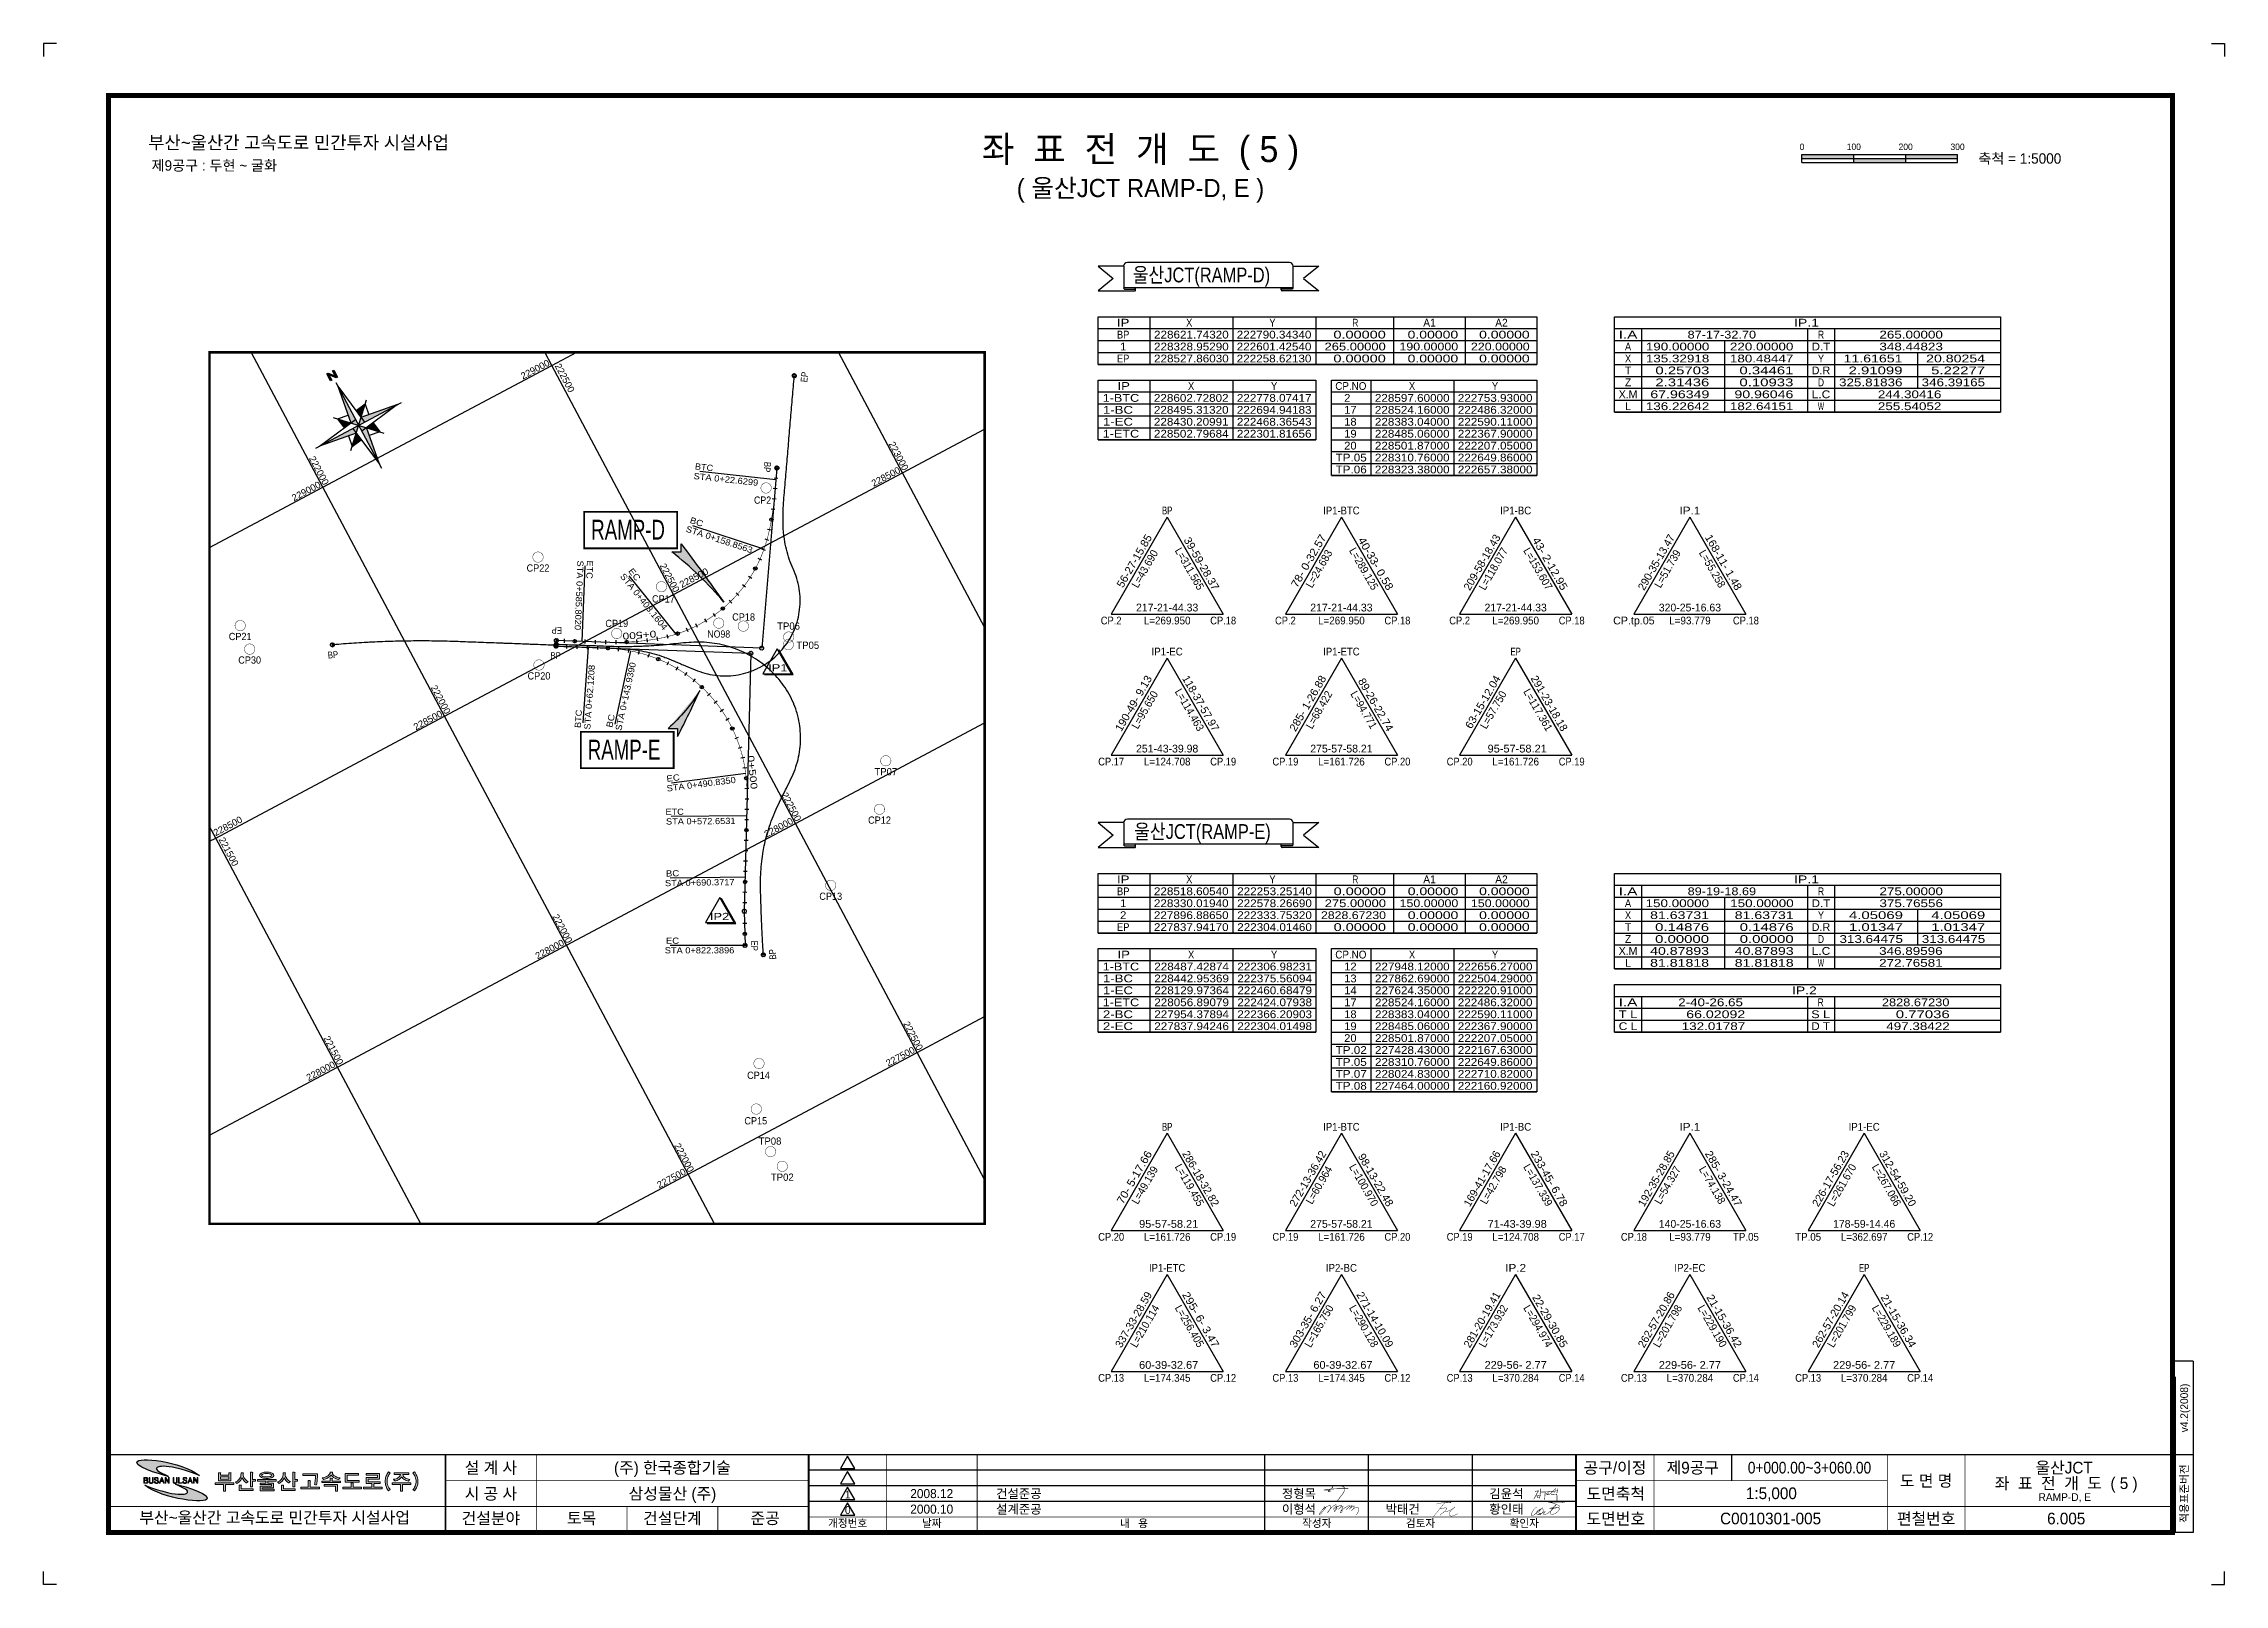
# Model space of a CAD drawing. Extents: x 228262 to 229103, y 224653 to 225247.
import ezdxf
from ezdxf.enums import TextEntityAlignment as Align

# ---------------------------------------------------------------- set-up
doc = ezdxf.new("R2010")
doc.units = 0
doc.header["$LTSCALE"] = 10
doc.header["$MEASUREMENT"] = 0
doc.layers.get('0').update_dxf_attribs({"linetype": 'CONTINUOUS'})
for name, color, linetype in [('CA-ALGN-CNTL', 2, 'CONTINUOUS'), ('CA-ALGN-IPLN', 1, 'CONTINUOUS'), ('CA-ALGN-IPSM', 2, 'CONTINUOUS'), ('CA-ALGN-STSM', 2, 'CONTINUOUS'), ('CA-ALGN-SUBL', 1, 'CONTINUOUS'), ('CA-ALGN-SUBT', 2, 'CONTINUOUS'), ('CA-ALGN-TEXT', 3, 'CONTINUOUS'), ('CA-LEAL', 1, 'CONTINUOUS'), ('CA-LEAT', 3, 'CONTINUOUS'), ('CA-TABL-LIN1', 4, 'CONTINUOUS'), ('CA-TABL-LIN2', 1, 'CONTINUOUS'), ('CA-TABL-TEX1', 6, 'CONTINUOUS'), ('CA-TABL-TEX2', 3, 'CONTINUOUS'), ('CV-AZMU', 3, 'CONTINUOUS'), ('CV-GRID-BORD', 4, 'CONTINUOUS'), ('CV-GRID-LINE', 1, 'CONTINUOUS'), ('CV-GRID-TEXT', 4, 'CONTINUOUS'), ('CV-SURV-SYMB', 3, 'CONTINUOUS'), ('CV-SURV-TEXT', 3, 'CONTINUOUS'), ('CV-TABL-LIN1', 4, 'CONTINUOUS'), ('CV-TABL-LIN2', 1, 'CONTINUOUS'), ('CV-TABL-TEX1', 6, 'CONTINUOUS'), ('CV-TABL-TEX2', 3, 'CONTINUOUS'), ('CX-BORD', 3, 'CONTINUOUS'), ('CX-BORD-LIN1', 4, 'CONTINUOUS'), ('CX-BORD-LIN2', 3, 'CONTINUOUS'), ('CX-BORD-TEX2', 7, 'CONTINUOUS'), ('CX-BORD-TEX3', 6, 'CONTINUOUS'), ('CX-MISC', 2, 'CONTINUOUS'), ('CX-SCAL-LINE', 3, 'CONTINUOUS'), ('CX-SCAL-TEXT', 4, 'CONTINUOUS'), ('CX-SCALE', 7, 'CONTINUOUS'), ('CZ-LIN2', 3, 'CONTINUOUS'), ('CZ-TEX1', 6, 'CONTINUOUS')]:
    doc.layers.add(name, color=color, linetype=linetype)
doc.styles.add('GTXT', font='Dotum.ttf')
doc.styles.add('SCALETEXT', font='Dotum.ttf')
doc.styles.get("Standard").update_dxf_attribs({"font": 'Dotum.ttf'})
doc.styles.add('TB_TEXT', font='Dotum.ttf')
doc.styles.add('TB_WBTXT', font='Dotum.ttf')
doc.styles.add('TB_WMTXT', font='Dotum.ttf')

msp = doc.modelspace()

# ---------------------------------------------------------------- texts
at = {"layer": 'CA-ALGN-SUBT'}
for s, rotation, width, p, p2 in [('  STA 0+22.6299', 353.89195, 1.021216, (228510.94, 225078.94), (228537.79, 225076.07)), ('  BTC', 353.89195, 1.017956, (228511.47, 225082.66), (228520.42, 225081.7)), ('  STA 0+158.8563', 341.74133, 1.014686, (228507.91, 225059.08), (228535.26, 225050.06)), ('  BC', 341.74133, 1.043909, (228509.39, 225062.5), (228516.22, 225060.24)), ('  STA 0+585.8020', 267.76225, 1.014686, (228468.25, 225049.31), (228467.12, 225020.53)), ('  ETC', 267.76225, 1.037833, (228471.96, 225049.3), (228471.61, 225040.3)), ('  EC', 308.69542, 1.070184, (228486.37, 225044.75), (228490.87, 225039.13)), ('  STA 0+403.1604', 308.69542, 1.014686, (228483.26, 225042.69), (228501.27, 225020.21)), ('  STA 0+62.1208', 85.76697, 1.021216, (228472.99, 224980.06), (228474.98, 225006.98)), ('  STA 0+143.9390', 77.81918, 1.014686, (228484.71, 224979.6), (228490.79, 225007.75)), ('  BTC', 85.84723, 1.017956, (228469.33, 224980.72), (228469.98, 224989.69)), ('  BC', 77.81918, 1.043909, (228481.16, 224980.71), (228482.67, 224987.74)), ('  EC', 7.24784, 1.070184, (228500.66, 224961.69), (228507.8, 224962.59)), ('  STA 0+490.8350', 7.24784, 1.014686, (228500.8, 224957.96), (228529.37, 224961.6)), ('  ETC', 0.46317, 1.037833, (228500.21, 224949.19), (228509.21, 224949.26)), ('  STA 0+572.6531', 0.46317, 1.014686, (228500.37, 224945.48), (228529.17, 224945.72)), ('  BC', 0.89473, 1.043909, (228500.28, 224925.42), (228507.48, 224925.53)), ('  STA 0+690.3717', 0.89473, 1.014686, (228500, 224921.7), (228528.8, 224922.15)), ('  EC', 359.97874, 1.070184, (228500.23, 224899.54), (228507.43, 224899.53)), ('  STA 0+822.3896', 359.97874, 1.014686, (228499.9, 224895.83), (228528.7, 224895.82))]:
    msp.add_text(s, height=2.4, rotation=rotation, dxfattribs=dict(at, width=width)).set_placement(p, p2, align=Align.FIT)
at = {"layer": 'CA-ALGN-TEXT'}
for s, height, rotation, width, p, p2 in [('EP', 2.6, 83.91601, 0.87085, (228556.81, 225115.93), (228557.23, 225119.9)), ('BP', 2.6, 265.16854, 0.837405, (228540.31, 225085.42), (228539.97, 225081.44)), ('EP', 2.6, 177.87613, 0.87085, (228462.28, 225021.61), (228458.28, 225021.75)), ('     0+500', 2.6, 184.0944, 1.177567, (228504.95, 225020.76), (228485.5, 225019.37)), ('BP', 2.6, 4.59647, 0.837405, (228372.02, 225009.48), (228376.01, 225009.81)), ('BP', 2.6, 358.23659, 0.837405, (228457.75, 225009.38), (228461.75, 225009.25)), (' IP1', 2.8, 0, 1.244646, (228540.39, 225004.53), (228549.19, 225004.53)), ('     0+500', 2.6, 276.08078, 1.177567, (228533.04, 224978.41), (228535.11, 224959.02)), (' IP2', 2.8, 0, 1.244646, (228517.92, 224908.65), (228526.72, 224908.65)), ('EP', 2.6, 270.69443, 0.87085, (228535.12, 224900.76), (228535.17, 224896.76)), ('BP', 2.6, 93.90666, 0.837405, (228544.89, 224893.54), (228544.62, 224897.53))]:
    msp.add_text(s, height=height, rotation=rotation, dxfattribs=dict(at, width=width)).set_placement(p, p2, align=Align.FIT)
at = {"layer": 'CA-LEAT', "width": 0.72}
for s, p in [('RAMP-D', (228473.51, 225055.36)), ('RAMP-E', (228472.17, 224970.57))]:
    msp.add_text(s, height=7.648, rotation=0, dxfattribs=at).set_placement(p)
at = {"layer": 'CA-LEAT'}
for s, rotation, width, p, p2 in [('BP', 0, 0.725751, (228693.62, 225065.07), (228697.62, 225065.07)), ('IP1-BTC', 0, 0.827957, (228755.82, 225065.07), (228769.82, 225065.07)), ('IP1-BC', 0, 0.828788, (228824.02, 225065.07), (228836.02, 225065.07)), ('IP.1', 0, 1.032755, (228893.22, 225065.07), (228901.22, 225065.07)), (' 56-27-15.85', 60, 0.878689, (228677.95, 225035.47), (228689.95, 225056.26)), ('L=311.565', 300, 0.864009, (228698.45, 225051.16), (228707.45, 225035.57)), (' 39-59-28.37', 300, 0.878689, (228701.28, 225056.26), (228713.28, 225035.47)), (' 78- 0-32.57', 60, 0.9134, (228745.15, 225035.47), (228757.15, 225056.26)), ('L=289.125', 300, 0.864009, (228765.65, 225051.16), (228774.65, 225035.57)), (' 40-33- 0.58', 300, 0.9134, (228768.48, 225056.26), (228780.48, 225035.47)), ('209-58-18.43', 60, 0.846518, (228812.35, 225035.47), (228824.35, 225056.26)), ('L=118.077', 60, 0.864009, (228818.18, 225035.57), (228827.18, 225051.16)), ('L=153.607', 300, 0.864009, (228832.85, 225051.16), (228841.85, 225035.57)), (' 43- 2-12.95', 300, 0.9134, (228835.68, 225056.26), (228847.68, 225035.47)), ('290-35-13.47', 60, 0.846518, (228879.55, 225035.47), (228891.55, 225056.26)), ('168-11- 1.48', 300, 0.878689, (228902.88, 225056.26), (228914.88, 225035.47)), ('L=43.690', 60, 0.869424, (228684.28, 225036.44), (228692.28, 225050.3)), ('L=24.683', 60, 0.869424, (228751.48, 225036.44), (228759.48, 225050.3)), ('L=51.739', 60, 0.869424, (228885.88, 225036.44), (228893.88, 225050.3)), ('L=55.258', 300, 0.869424, (228900.55, 225050.3), (228908.55, 225036.44)), ('217-21-44.33', 0, 0.846518, (228683.62, 225027.66), (228707.62, 225027.66)), ('217-21-44.33', 0, 0.846518, (228750.82, 225027.66), (228774.82, 225027.66)), ('217-21-44.33', 0, 0.846518, (228818.02, 225027.66), (228842.02, 225027.66)), ('320-25-16.63', 0, 0.846518, (228885.22, 225027.66), (228909.22, 225027.66)), ('CP.2', 0, 0.826813, (228670.02, 225022.66), (228678.02, 225022.66)), ('L=269.950', 0, 0.864009, (228686.62, 225022.66), (228704.62, 225022.66)), ('CP.18', 0, 0.826048, (228712.22, 225022.66), (228722.22, 225022.66)), ('CP.2', 0, 0.826813, (228737.22, 225022.66), (228745.22, 225022.66)), ('L=269.950', 0, 0.864009, (228753.82, 225022.66), (228771.82, 225022.66)), ('CP.18', 0, 0.826048, (228779.42, 225022.66), (228789.42, 225022.66)), ('CP.2', 0, 0.826813, (228804.42, 225022.66), (228812.42, 225022.66)), ('L=269.950', 0, 0.864009, (228821.02, 225022.66), (228839.02, 225022.66)), ('CP.18', 0, 0.826048, (228846.62, 225022.66), (228856.62, 225022.66)), ('CP.tp.05', 0, 0.915386, (228867.62, 225022.66), (228883.62, 225022.66)), ('L=93.779', 0, 0.869424, (228889.22, 225022.66), (228905.22, 225022.66)), ('CP.18', 0, 0.826048, (228913.82, 225022.66), (228923.82, 225022.66)), ('IP1-EC', 0, 0.841084, (228689.62, 225010.7), (228701.62, 225010.7)), ('IP1-ETC', 0, 0.838453, (228755.82, 225010.7), (228769.82, 225010.7)), ('EP', 0, 0.754736, (228828.02, 225010.7), (228832.02, 225010.7)), ('190-49- 9.13', 60, 0.878689, (228677.95, 224981.1), (228689.95, 225001.88)), ('118-37-57.97', 300, 0.846518, (228701.28, 225001.88), (228713.28, 224981.1)), ('285- 1-26.88', 60, 0.878689, (228745.15, 224981.1), (228757.15, 225001.88)), (' 89-26-22.74', 300, 0.878689, (228768.48, 225001.88), (228780.48, 224981.1)), (' 63-15-12.04', 60, 0.878689, (228812.35, 224981.1), (228824.35, 225001.88)), ('291-23-18.18', 300, 0.846518, (228835.68, 225001.88), (228847.68, 224981.1)), ('L=95.650', 60, 0.869424, (228684.28, 224982.06), (228692.28, 224995.92)), ('L=114.463', 300, 0.864009, (228698.45, 224996.78), (228707.45, 224981.19)), ('L=68.422', 60, 0.869424, (228751.48, 224982.06), (228759.48, 224995.92)), ('L=94.771', 300, 0.869424, (228766.15, 224995.92), (228774.15, 224982.06)), ('L=57.750', 60, 0.869424, (228818.68, 224982.06), (228826.68, 224995.92)), ('L=117.361', 300, 0.864009, (228832.85, 224996.78), (228841.85, 224981.19)), ('251-43-39.98', 0, 0.846518, (228683.62, 224973.28), (228707.62, 224973.28)), ('275-57-58.21', 0, 0.846518, (228750.82, 224973.28), (228774.82, 224973.28)), (' 95-57-58.21', 0, 0.878689, (228818.02, 224973.28), (228842.02, 224973.28)), ('CP.17', 0, 0.826048, (228669.02, 224968.28), (228679.02, 224968.28)), ('L=124.708', 0, 0.864009, (228686.62, 224968.28), (228704.62, 224968.28)), ('CP.19', 0, 0.826048, (228712.22, 224968.28), (228722.22, 224968.28)), ('CP.19', 0, 0.826048, (228736.22, 224968.28), (228746.22, 224968.28)), ('L=161.726', 0, 0.864009, (228753.82, 224968.28), (228771.82, 224968.28)), ('CP.20', 0, 0.826048, (228779.42, 224968.28), (228789.42, 224968.28)), ('CP.20', 0, 0.826048, (228803.42, 224968.28), (228813.42, 224968.28)), ('L=161.726', 0, 0.864009, (228821.02, 224968.28), (228839.02, 224968.28)), ('CP.19', 0, 0.826048, (228846.62, 224968.28), (228856.62, 224968.28)), ('BP', 0, 0.725751, (228693.62, 224827.47), (228697.62, 224827.47)), ('IP1-BTC', 0, 0.827957, (228755.82, 224827.47), (228769.82, 224827.47)), ('IP1-BC', 0, 0.828788, (228824.02, 224827.47), (228836.02, 224827.47)), ('IP.1', 0, 1.032755, (228893.22, 224827.47), (228901.22, 224827.47)), ('IP1-EC', 0, 0.841084, (228958.42, 224827.47), (228970.42, 224827.47)), (' 70- 5-17.66', 60, 0.9134, (228677.95, 224797.87), (228689.95, 224818.65)), ('286-18-32.82', 300, 0.846518, (228701.28, 224818.65), (228713.28, 224797.87)), ('272-13-36.42', 60, 0.846518, (228745.15, 224797.87), (228757.15, 224818.65)), (' 98-13-22.48', 300, 0.878689, (228768.48, 224818.65), (228780.48, 224797.87)), ('169-41-17.66', 60, 0.846518, (228812.35, 224797.87), (228824.35, 224818.65)), ('233-45- 6.78', 300, 0.878689, (228835.68, 224818.65), (228847.68, 224797.87)), ('192-35-28.85', 60, 0.846518, (228879.55, 224797.87), (228891.55, 224818.65)), ('285- 3-24.47', 300, 0.878689, (228902.88, 224818.65), (228914.88, 224797.87)), ('226-17-56.23', 60, 0.846518, (228946.75, 224797.87), (228958.75, 224818.65)), ('312-54-59.20', 300, 0.846518, (228970.08, 224818.65), (228982.08, 224797.87)), ('L=49.139', 60, 0.869424, (228684.28, 224798.83), (228692.28, 224812.69)), ('L=119.455', 300, 0.864009, (228698.45, 224813.55), (228707.45, 224797.97)), ('L=60.964', 60, 0.869424, (228751.48, 224798.83), (228759.48, 224812.69)), ('L=100.970', 300, 0.864009, (228765.65, 224813.55), (228774.65, 224797.97)), ('L=42.798', 60, 0.869424, (228818.68, 224798.83), (228826.68, 224812.69)), ('L=137.339', 300, 0.864009, (228832.85, 224813.55), (228841.85, 224797.97)), ('L=54.327', 60, 0.869424, (228885.88, 224798.83), (228893.88, 224812.69)), ('L=74.138', 300, 0.869424, (228900.55, 224812.69), (228908.55, 224798.83)), ('L=261.670', 60, 0.864009, (228952.58, 224797.97), (228961.58, 224813.55)), ('L=267.066', 300, 0.864009, (228967.25, 224813.55), (228976.25, 224797.97)), (' 95-57-58.21', 0, 0.878689, (228683.62, 224790.05), (228707.62, 224790.05)), ('275-57-58.21', 0, 0.846518, (228750.82, 224790.05), (228774.82, 224790.05)), (' 71-43-39.98', 0, 0.878689, (228818.02, 224790.05), (228842.02, 224790.05)), ('140-25-16.63', 0, 0.846518, (228885.22, 224790.05), (228909.22, 224790.05)), ('178-59-14.46', 0, 0.846518, (228952.42, 224790.05), (228976.42, 224790.05)), ('CP.20', 0, 0.826048, (228669.02, 224785.05), (228679.02, 224785.05)), ('L=161.726', 0, 0.864009, (228686.62, 224785.05), (228704.62, 224785.05)), ('CP.19', 0, 0.826048, (228712.22, 224785.05), (228722.22, 224785.05)), ('CP.19', 0, 0.826048, (228736.22, 224785.05), (228746.22, 224785.05)), ('L=161.726', 0, 0.864009, (228753.82, 224785.05), (228771.82, 224785.05)), ('CP.20', 0, 0.826048, (228779.42, 224785.05), (228789.42, 224785.05)), ('CP.19', 0, 0.826048, (228803.42, 224785.05), (228813.42, 224785.05)), ('L=124.708', 0, 0.864009, (228821.02, 224785.05), (228839.02, 224785.05)), ('CP.17', 0, 0.826048, (228846.62, 224785.05), (228856.62, 224785.05)), ('CP.18', 0, 0.826048, (228870.62, 224785.05), (228880.62, 224785.05)), ('L=93.779', 0, 0.869424, (228889.22, 224785.05), (228905.22, 224785.05)), ('TP.05', 0, 0.867161, (228913.82, 224785.05), (228923.82, 224785.05)), ('TP.05', 0, 0.867161, (228937.82, 224785.05), (228947.82, 224785.05)), ('L=362.697', 0, 0.864009, (228955.42, 224785.05), (228973.42, 224785.05)), ('CP.12', 0, 0.826048, (228981.02, 224785.05), (228991.02, 224785.05)), ('IP1-ETC', 0, 0.838453, (228688.62, 224773.09), (228702.62, 224773.09)), ('IP2-BC', 0, 0.828788, (228756.82, 224773.09), (228768.82, 224773.09)), ('IP.2', 0, 1.032755, (228826.02, 224773.09), (228834.02, 224773.09)), ('IP2-EC', 0, 0.841084, (228891.22, 224773.09), (228903.22, 224773.09)), ('EP', 0, 0.754736, (228962.42, 224773.09), (228966.42, 224773.09)), ('337-33-28.59', 60, 0.846518, (228677.95, 224743.49), (228689.95, 224764.27)), ('L=210.114', 60, 0.864009, (228683.78, 224743.59), (228692.78, 224759.18)), ('L=256.405', 300, 0.864009, (228698.45, 224759.18), (228707.45, 224743.59)), ('295- 6- 3.47', 300, 0.9134, (228701.28, 224764.27), (228713.28, 224743.49)), ('303-35- 6.27', 60, 0.878689, (228745.15, 224743.49), (228757.15, 224764.27)), ('L=165.750', 60, 0.864009, (228750.98, 224743.59), (228759.98, 224759.18)), ('L=290.128', 300, 0.864009, (228765.65, 224759.18), (228774.65, 224743.59)), ('271-14-10.09', 300, 0.846518, (228768.48, 224764.27), (228780.48, 224743.49)), ('281-20-19.41', 60, 0.846518, (228812.35, 224743.49), (228824.35, 224764.27)), ('L=173.932', 60, 0.864009, (228818.18, 224743.59), (228827.18, 224759.18)), ('L=294.974', 300, 0.864009, (228832.85, 224759.18), (228841.85, 224743.59)), (' 22-29-30.85', 300, 0.878689, (228835.68, 224764.27), (228847.68, 224743.49)), ('262-57-20.86', 60, 0.846518, (228879.55, 224743.49), (228891.55, 224764.27)), ('L=201.798', 60, 0.864009, (228885.38, 224743.59), (228894.38, 224759.18)), ('L=229.190', 300, 0.864009, (228900.05, 224759.18), (228909.05, 224743.59)), (' 21-15-36.42', 300, 0.878689, (228902.88, 224764.27), (228914.88, 224743.49)), ('262-57-20.14', 60, 0.846518, (228946.75, 224743.49), (228958.75, 224764.27)), ('L=201.799', 60, 0.864009, (228952.58, 224743.59), (228961.58, 224759.18)), ('L=229.189', 300, 0.864009, (228967.25, 224759.18), (228976.25, 224743.59)), (' 21-15-36.34', 300, 0.878689, (228970.08, 224764.27), (228982.08, 224743.49)), ('CP.13', 0, 0.826048, (228669.02, 224730.68), (228679.02, 224730.68)), (' 60-39-32.67', 0, 0.878689, (228683.62, 224735.68), (228707.62, 224735.68)), ('L=174.345', 0, 0.864009, (228686.62, 224730.68), (228704.62, 224730.68)), ('CP.12', 0, 0.826048, (228712.22, 224730.68), (228722.22, 224730.68)), ('CP.13', 0, 0.826048, (228736.22, 224730.68), (228746.22, 224730.68)), (' 60-39-32.67', 0, 0.878689, (228750.82, 224735.68), (228774.82, 224735.68)), ('L=174.345', 0, 0.864009, (228753.82, 224730.68), (228771.82, 224730.68)), ('CP.12', 0, 0.826048, (228779.42, 224730.68), (228789.42, 224730.68)), ('CP.13', 0, 0.826048, (228803.42, 224730.68), (228813.42, 224730.68)), ('229-56- 2.77', 0, 0.878689, (228818.02, 224735.68), (228842.02, 224735.68)), ('L=370.284', 0, 0.864009, (228821.02, 224730.68), (228839.02, 224730.68)), ('CP.14', 0, 0.826048, (228846.62, 224730.68), (228856.62, 224730.68)), ('CP.13', 0, 0.826048, (228870.62, 224730.68), (228880.62, 224730.68)), ('229-56- 2.77', 0, 0.878689, (228885.22, 224735.68), (228909.22, 224735.68)), ('L=370.284', 0, 0.864009, (228888.22, 224730.68), (228906.22, 224730.68)), ('CP.14', 0, 0.826048, (228913.82, 224730.68), (228923.82, 224730.68)), ('CP.13', 0, 0.826048, (228937.82, 224730.68), (228947.82, 224730.68)), ('229-56- 2.77', 0, 0.878689, (228952.42, 224735.68), (228976.42, 224735.68)), ('L=370.284', 0, 0.864009, (228955.42, 224730.68), (228973.42, 224730.68)), ('CP.14', 0, 0.826048, (228981.02, 224730.68), (228991.02, 224730.68))]:
    msp.add_text(s, height=3, rotation=rotation, dxfattribs=dict(at, width=width)).set_placement(p, p2, align=Align.FIT)
at = {"layer": 'CA-TABL-TEX1'}
for s, width, p, p2 in [('BP', 0.870901, (228676.25, 225132.88), (228681.05, 225132.88)), ('IP', 1.278959, (228676.25, 225137.48), (228681.05, 225137.48)), ('X', 0.954045, (228702.93, 225137.48), (228705.33, 225137.48)), ('Y', 0.957143, (228735.01, 225137.48), (228737.41, 225137.48)), ('R', 0.861988, (228766.97, 225137.48), (228769.37, 225137.48)), ('A1', 0.92125, (228794.39, 225137.48), (228799.19, 225137.48)), ('A2', 0.92125, (228822.14, 225137.48), (228826.94, 225137.48)), ('I.A', 1.328926, (228869.76, 225132.88), (228876.96, 225132.88)), ('IP.1', 1.239306, (228937.39, 225137.48), (228946.99, 225137.48)), ('R', 0.861988, (228946.56, 225132.88), (228948.96, 225132.88)), ('1', 0.987605, (228677.45, 225128.28), (228679.85, 225128.28)), ('A', 0.86325, (228872.16, 225128.28), (228874.56, 225128.28)), ('D.T', 1.026582, (228944.16, 225128.28), (228951.36, 225128.28)), ('EP', 0.905684, (228676.25, 225123.68), (228681.05, 225123.68)), ('X', 0.954045, (228872.16, 225123.68), (228874.56, 225123.68)), ('T', 0.987605, (228872.16, 225119.08), (228874.56, 225119.08)), ('D.R', 0.977238, (228944.16, 225119.08), (228951.36, 225119.08)), ('Y', 0.957143, (228946.56, 225123.68), (228948.96, 225123.68)), ('  1-BTC', 1.053933, (228668.04, 225108.48), (228684.84, 225108.48)), ('IP', 1.278959, (228676.46, 225113.08), (228681.26, 225113.08)), ('X', 0.954045, (228703.66, 225113.08), (228706.06, 225113.08)), ('Y', 0.957143, (228735.66, 225113.08), (228738.06, 225113.08)), ('X.M', 0.966557, (228869.76, 225109.88), (228876.96, 225109.88)), ('Z', 0.954045, (228872.16, 225114.48), (228874.56, 225114.48)), ('L.C', 1.05537, (228944.16, 225109.88), (228951.36, 225109.88)), ('D', 0.794609, (228946.56, 225114.48), (228948.96, 225114.48)), ('  1-BC', 1.065863, (228668.04, 225103.88), (228682.44, 225103.88)), ('  1-EC', 1.082828, (228668.04, 225099.28), (228682.44, 225099.28)), ('L', 1.06426, (228872.16, 225105.28), (228874.56, 225105.28)), ('W', 0.645077, (228946.56, 225105.28), (228948.96, 225105.28)), ('  1-ETC', 1.068116, (228668.04, 225094.68), (228684.84, 225094.68)), ('IP', 1.278959, (228676.28, 224922.87), (228681.08, 224922.87)), ('X', 0.954045, (228702.93, 224922.87), (228705.33, 224922.87)), ('Y', 0.957143, (228735.01, 224922.87), (228737.41, 224922.87)), ('R', 0.861988, (228766.97, 224922.87), (228769.37, 224922.87)), ('A1', 0.92125, (228794.39, 224922.87), (228799.19, 224922.87)), ('A2', 0.92125, (228822.14, 224922.87), (228826.94, 224922.87)), ('IP.1', 1.239306, (228937.39, 224922.87), (228946.99, 224922.87)), ('BP', 0.870901, (228676.28, 224918.27), (228681.08, 224918.27)), ('I.A', 1.328926, (228869.76, 224918.27), (228876.96, 224918.27)), ('R', 0.861988, (228946.56, 224918.27), (228948.96, 224918.27)), ('2', 0.987605, (228677.48, 224909.07), (228679.88, 224909.07)), ('1', 0.987605, (228677.48, 224913.67), (228679.88, 224913.67)), ('A', 0.86325, (228872.16, 224913.67), (228874.56, 224913.67)), ('X', 0.954045, (228872.16, 224909.07), (228874.56, 224909.07)), ('D.T', 1.026582, (228944.16, 224913.67), (228951.36, 224913.67)), ('Y', 0.957143, (228946.56, 224909.07), (228948.96, 224909.07)), ('EP', 0.905684, (228676.28, 224904.47), (228681.08, 224904.47)), ('T', 0.987605, (228872.16, 224904.47), (228874.56, 224904.47)), ('Z', 0.954045, (228872.16, 224899.87), (228874.56, 224899.87)), ('D.R', 0.977238, (228944.16, 224904.47), (228951.36, 224904.47)), ('D', 0.794609, (228946.56, 224899.87), (228948.96, 224899.87)), ('  1-BTC', 1.053933, (228668.04, 224889.27), (228684.84, 224889.27)), ('IP', 1.278959, (228676.46, 224893.87), (228681.26, 224893.87)), ('X', 0.954045, (228703.66, 224893.87), (228706.06, 224893.87)), ('Y', 0.957143, (228735.66, 224893.87), (228738.06, 224893.87)), ('X.M', 0.966557, (228869.76, 224895.27), (228876.96, 224895.27)), ('L', 1.06426, (228872.16, 224890.67), (228874.56, 224890.67)), ('L.C', 1.05537, (228944.16, 224895.27), (228951.36, 224895.27)), ('W', 0.645077, (228946.56, 224890.67), (228948.96, 224890.67)), ('  1-BC', 1.065863, (228668.04, 224884.67), (228682.44, 224884.67)), ('  1-ETC', 1.068116, (228668.04, 224875.47), (228684.84, 224875.47)), ('  1-EC', 1.082828, (228668.04, 224880.07), (228682.44, 224880.07)), ('I.A', 1.328926, (228869.76, 224875.47), (228876.96, 224875.47)), ('IP.2', 1.239306, (228936.56, 224880.07), (228946.16, 224880.07)), ('R', 0.861988, (228946.43, 224875.47), (228948.83, 224875.47)), ('  2-BC', 1.065863, (228668.04, 224870.87), (228682.44, 224870.87)), ('  2-EC', 1.082828, (228668.04, 224866.27), (228682.44, 224866.27)), ('T L', 1.184729, (228869.76, 224870.87), (228876.96, 224870.87)), ('C L', 1.082497, (228869.76, 224866.27), (228876.96, 224866.27)), ('S L', 1.141161, (228944.03, 224870.87), (228951.23, 224870.87)), ('D T', 1.052231, (228944.03, 224866.27), (228951.23, 224866.27))]:
    msp.add_text(s, height=3, rotation=0, dxfattribs=dict(at, width=width)).set_placement(p, p2, align=Align.FIT)
at = {"layer": 'CA-TABL-TEX2'}
for s, width, p, p2 in [('228621.74320', 1.017868, (228690.56, 225132.88), (228719.36, 225132.88)), ('222790.34340', 1.017868, (228722.45, 225132.88), (228751.25, 225132.88)), ('    0.00000', 1.215898, (228753.53, 225132.88), (228779.93, 225132.88)), ('   0.00000', 1.18109, (228783.85, 225132.88), (228807.85, 225132.88)), ('   0.00000', 1.18109, (228811.42, 225132.88), (228835.42, 225132.88)), ('87-17-32.70', 1.018467, (228896.32, 225132.88), (228922.72, 225132.88)), ('87-17-32.70', 1.018467, (228896.32, 225132.88), (228922.72, 225132.88)), ('   265.00000', 1.143744, (228965.97, 225132.88), (228994.77, 225132.88)), ('228328.95290', 1.017868, (228690.56, 225128.28), (228719.36, 225128.28)), ('222601.42540', 1.017868, (228722.45, 225128.28), (228751.25, 225128.28)), ('  265.00000', 1.109788, (228753.53, 225128.28), (228779.93, 225128.28)), (' 190.00000', 1.07161, (228783.85, 225128.28), (228807.85, 225128.28)), (' 220.00000', 1.07161, (228811.42, 225128.28), (228835.42, 225128.28)), ('   190.00000', 1.143744, (228875.9, 225128.28), (228904.7, 225128.28)), ('   220.00000', 1.143744, (228908.32, 225128.28), (228937.12, 225128.28)), ('   348.44823', 1.143744, (228965.97, 225128.28), (228994.77, 225128.28)), ('228527.86030', 1.017868, (228690.56, 225123.68), (228719.36, 225123.68)), ('222258.62130', 1.017868, (228722.45, 225123.68), (228751.25, 225123.68)), ('    0.00000', 1.215898, (228753.53, 225123.68), (228779.93, 225123.68)), ('   0.00000', 1.18109, (228783.85, 225123.68), (228807.85, 225123.68)), ('   0.00000', 1.18109, (228811.42, 225123.68), (228835.42, 225123.68)), ('   135.32918', 1.143744, (228875.9, 225123.68), (228904.7, 225123.68)), ('     0.25703', 1.246512, (228875.9, 225119.08), (228904.7, 225119.08)), ('   180.48447', 1.143744, (228908.32, 225123.68), (228937.12, 225123.68)), ('     0.34461', 1.246512, (228908.32, 225119.08), (228937.12, 225119.08)), ('    11.61651', 1.192919, (228950.4, 225123.68), (228979.2, 225123.68)), ('     2.91099', 1.246512, (228950.4, 225119.08), (228979.2, 225119.08)), ('    20.80254', 1.192919, (228982.25, 225123.68), (229011.05, 225123.68)), ('     5.22277', 1.246512, (228982.25, 225119.08), (229011.05, 225119.08)), ('228602.72802', 1.017868, (228690.51, 225108.48), (228719.31, 225108.48)), ('222778.07417', 1.017868, (228722.5, 225108.48), (228751.3, 225108.48)), ('    67.96349', 1.192919, (228875.9, 225109.88), (228904.7, 225109.88)), ('     2.31436', 1.246512, (228875.9, 225114.48), (228904.7, 225114.48)), ('    90.96046', 1.192919, (228908.32, 225109.88), (228937.12, 225109.88)), ('     0.10933', 1.246512, (228908.32, 225114.48), (228937.12, 225114.48)), ('   325.81836', 1.143744, (228950.4, 225114.48), (228979.2, 225114.48)), ('   244.30416', 1.143744, (228965.39, 225109.88), (228994.19, 225109.88)), ('   346.39165', 1.143744, (228982.25, 225114.48), (229011.05, 225114.48)), ('228495.31320', 1.017868, (228690.51, 225103.88), (228719.31, 225103.88)), ('228430.20991', 1.017868, (228690.51, 225099.28), (228719.31, 225099.28)), ('222694.94183', 1.017868, (228722.5, 225103.88), (228751.3, 225103.88)), ('222468.36543', 1.017868, (228722.5, 225099.28), (228751.3, 225099.28)), ('   136.22642', 1.143744, (228875.9, 225105.28), (228904.7, 225105.28)), ('   182.64151', 1.143744, (228908.32, 225105.28), (228937.12, 225105.28)), ('   255.54052', 1.143744, (228965.39, 225105.28), (228994.19, 225105.28)), ('228502.79684', 1.017868, (228690.51, 225094.68), (228719.31, 225094.68)), ('222301.81656', 1.017868, (228722.5, 225094.68), (228751.3, 225094.68)), ('228518.60540', 1.017868, (228690.51, 224918.27), (228719.31, 224918.27)), ('222253.25140', 1.017868, (228722.63, 224918.27), (228751.43, 224918.27)), ('    0.00000', 1.215898, (228753.61, 224918.27), (228780.01, 224918.27)), ('   0.00000', 1.18109, (228783.91, 224918.27), (228807.91, 224918.27)), ('   0.00000', 1.18109, (228811.42, 224918.27), (228835.42, 224918.27)), ('89-19-18.69', 1.018467, (228896.34, 224918.27), (228922.74, 224918.27)), ('89-19-18.69', 1.018467, (228896.34, 224918.27), (228922.74, 224918.27)), ('   275.00000', 1.143744, (228966, 224918.27), (228994.8, 224918.27)), ('228330.01940', 1.017868, (228690.51, 224913.67), (228719.31, 224913.67)), ('227896.88650', 1.017868, (228690.51, 224909.07), (228719.31, 224909.07)), ('222578.26690', 1.017868, (228722.63, 224913.67), (228751.43, 224913.67)), ('222333.75320', 1.017868, (228722.63, 224909.07), (228751.43, 224909.07)), (' 2828.67230', 1.063387, (228753.61, 224909.07), (228780.01, 224909.07)), ('  275.00000', 1.109788, (228753.61, 224913.67), (228780.01, 224913.67)), (' 150.00000', 1.07161, (228783.91, 224913.67), (228807.91, 224913.67)), ('   0.00000', 1.18109, (228783.91, 224909.07), (228807.91, 224909.07)), (' 150.00000', 1.07161, (228811.42, 224913.67), (228835.42, 224913.67)), ('   0.00000', 1.18109, (228811.42, 224909.07), (228835.42, 224909.07)), ('   150.00000', 1.143744, (228875.8, 224913.67), (228904.6, 224913.67)), ('    81.63731', 1.192919, (228875.8, 224909.07), (228904.6, 224909.07)), ('   150.00000', 1.143744, (228908.43, 224913.67), (228937.23, 224913.67)), ('    81.63731', 1.192919, (228908.43, 224909.07), (228937.23, 224909.07)), ('     4.05069', 1.246512, (228950.57, 224909.07), (228979.37, 224909.07)), ('   375.76556', 1.143744, (228966, 224913.67), (228994.8, 224913.67)), ('     4.05069', 1.246512, (228982.31, 224909.07), (229011.11, 224909.07)), ('227837.94170', 1.017868, (228690.51, 224904.47), (228719.31, 224904.47)), ('222304.01460', 1.017868, (228722.63, 224904.47), (228751.43, 224904.47)), ('    0.00000', 1.215898, (228753.61, 224904.47), (228780.01, 224904.47)), ('   0.00000', 1.18109, (228783.91, 224904.47), (228807.91, 224904.47)), ('   0.00000', 1.18109, (228811.42, 224904.47), (228835.42, 224904.47)), ('     0.14876', 1.246512, (228875.8, 224904.47), (228904.6, 224904.47)), ('     0.00000', 1.246512, (228875.8, 224899.87), (228904.6, 224899.87)), ('     0.14876', 1.246512, (228908.43, 224904.47), (228937.23, 224904.47)), ('     0.00000', 1.246512, (228908.43, 224899.87), (228937.23, 224899.87)), ('   313.64475', 1.143744, (228950.57, 224899.87), (228979.37, 224899.87)), ('     1.01347', 1.246512, (228950.57, 224904.47), (228979.37, 224904.47)), ('   313.64475', 1.143744, (228982.31, 224899.87), (229011.11, 224899.87)), ('     1.01347', 1.246512, (228982.31, 224904.47), (229011.11, 224904.47)), ('228487.42874', 1.017868, (228690.65, 224889.27), (228719.45, 224889.27)), ('222306.98231', 1.017868, (228722.68, 224889.27), (228751.48, 224889.27)), ('    40.87893', 1.192919, (228875.8, 224895.27), (228904.6, 224895.27)), ('    81.81818', 1.192919, (228875.8, 224890.67), (228904.6, 224890.67)), ('    40.87893', 1.192919, (228908.43, 224895.27), (228937.23, 224895.27)), ('    81.81818', 1.192919, (228908.43, 224890.67), (228937.23, 224890.67)), ('   346.89596', 1.143744, (228965.87, 224895.27), (228994.67, 224895.27)), ('   272.76581', 1.143744, (228965.87, 224890.67), (228994.67, 224890.67)), ('228442.95369', 1.017868, (228690.65, 224884.67), (228719.45, 224884.67)), ('222375.56094', 1.017868, (228722.68, 224884.67), (228751.48, 224884.67)), ('228129.97364', 1.017868, (228690.65, 224880.07), (228719.45, 224880.07)), ('228056.89079', 1.017868, (228690.65, 224875.47), (228719.45, 224875.47)), ('222460.68479', 1.017868, (228722.68, 224880.07), (228751.48, 224880.07)), ('222424.07938', 1.017868, (228722.68, 224875.47), (228751.48, 224875.47)), (' 2-40-26.65', 1.060952, (228891.27, 224875.47), (228917.67, 224875.47)), (' 2-40-26.65', 1.060952, (228891.27, 224875.47), (228917.67, 224875.47)), ('  2828.67230', 1.098463, (228968.51, 224875.47), (228997.31, 224875.47)), ('227954.37894', 1.017868, (228690.65, 224870.87), (228719.45, 224870.87)), ('227837.94246', 1.017868, (228690.65, 224866.27), (228719.45, 224866.27)), ('222366.20903', 1.017868, (228722.68, 224870.87), (228751.48, 224870.87)), ('222304.01498', 1.017868, (228722.68, 224866.27), (228751.48, 224866.27)), ('   132.01787', 1.143744, (228889.74, 224866.27), (228918.54, 224866.27)), ('    66.02092', 1.192919, (228889.74, 224870.87), (228918.54, 224870.87)), ('   497.38422', 1.143744, (228968.62, 224866.27), (228997.42, 224866.27)), ('     0.77036', 1.246512, (228968.62, 224870.87), (228997.42, 224870.87))]:
    msp.add_text(s, height=3, rotation=0, dxfattribs=dict(at, width=width)).set_placement(p, p2, align=Align.FIT)
at = {"layer": 'CV-GRID-TEXT', "width": 0.94962}
for s, rotation, p, p2 in [('229000', 28, (228447.2, 225117.02), (228457.79, 225122.66)), ('229000', 28, (228447.2, 225117.02), (228457.79, 225122.66)), ('229000', 28, (228447.2, 225117.02), (228457.79, 225122.66)), ('229000', 28, (228447.2, 225117.02), (228457.79, 225122.66)), ('229000', 28, (228447.2, 225117.02), (228457.79, 225122.66)), ('222500', 298, (228459.35, 225122.38), (228464.98, 225111.78)), ('222500', 298, (228459.35, 225122.38), (228464.98, 225111.78)), ('222500', 298, (228459.35, 225122.38), (228464.98, 225111.78)), ('222500', 298, (228459.35, 225122.38), (228464.98, 225111.78)), ('222500', 298, (228459.35, 225122.38), (228464.98, 225111.78)), ('222000', 298, (228364.57, 225086.68), (228370.2, 225076.08)), ('222000', 298, (228364.57, 225086.68), (228370.2, 225076.08)), ('222000', 298, (228364.57, 225086.68), (228370.2, 225076.08)), ('222000', 298, (228364.57, 225086.68), (228370.2, 225076.08)), ('222000', 298, (228364.57, 225086.68), (228370.2, 225076.08)), ('223000', 298, (228588.11, 225092.28), (228593.74, 225081.68)), ('223000', 298, (228588.11, 225092.28), (228593.74, 225081.68)), ('223000', 298, (228588.11, 225092.28), (228593.74, 225081.68)), ('223000', 298, (228588.11, 225092.28), (228593.74, 225081.68)), ('223000', 298, (228588.11, 225092.28), (228593.74, 225081.68)), ('229000', 28, (228358.9, 225070.07), (228369.5, 225075.71)), ('229000', 28, (228358.9, 225070.07), (228369.5, 225075.71)), ('229000', 28, (228358.9, 225070.07), (228369.5, 225075.71)), ('229000', 28, (228358.9, 225070.07), (228369.5, 225075.71)), ('229000', 28, (228358.9, 225070.07), (228369.5, 225075.71)), ('228500', 28, (228582.44, 225075.67), (228593.03, 225081.31)), ('228500', 28, (228582.44, 225075.67), (228593.03, 225081.31)), ('228500', 28, (228582.44, 225075.67), (228593.03, 225081.31)), ('228500', 28, (228582.44, 225075.67), (228593.03, 225081.31)), ('228500', 28, (228582.44, 225075.67), (228593.03, 225081.31)), ('222500', 298, (228499.81, 225045.33), (228505.45, 225034.74)), ('222500', 298, (228499.81, 225045.33), (228505.45, 225034.74)), ('222500', 298, (228499.81, 225045.33), (228505.45, 225034.74)), ('222500', 298, (228499.81, 225045.33), (228505.45, 225034.74)), ('222500', 298, (228499.81, 225045.33), (228505.45, 225034.74)), ('228500', 28, (228508.42, 225036.66), (228519.02, 225042.3)), ('222000', 298, (228411.52, 224998.38), (228417.15, 224987.79)), ('222000', 298, (228411.52, 224998.38), (228417.15, 224987.79)), ('222000', 298, (228411.52, 224998.38), (228417.15, 224987.79)), ('222000', 298, (228411.52, 224998.38), (228417.15, 224987.79)), ('222000', 298, (228411.52, 224998.38), (228417.15, 224987.79)), ('228500', 28, (228405.85, 224981.78), (228416.44, 224987.41)), ('228500', 28, (228405.85, 224981.78), (228416.44, 224987.41)), ('228500', 28, (228405.85, 224981.78), (228416.44, 224987.41)), ('228500', 28, (228405.85, 224981.78), (228416.44, 224987.41)), ('228500', 28, (228405.85, 224981.78), (228416.44, 224987.41)), ('222500', 298, (228546.76, 224957.04), (228552.39, 224946.44)), ('222500', 298, (228546.76, 224957.04), (228552.39, 224946.44)), ('222500', 298, (228546.76, 224957.04), (228552.39, 224946.44)), ('222500', 298, (228546.76, 224957.04), (228552.39, 224946.44)), ('222500', 298, (228546.76, 224957.04), (228552.39, 224946.44)), ('228500', 28, (228328.68, 224940.97), (228339.27, 224946.6)), ('228000', 28, (228541.09, 224940.43), (228551.69, 224946.07)), ('228000', 28, (228541.09, 224940.43), (228551.69, 224946.07)), ('228000', 28, (228541.09, 224940.43), (228551.69, 224946.07)), ('228000', 28, (228541.09, 224940.43), (228551.69, 224946.07)), ('228000', 28, (228541.09, 224940.43), (228551.69, 224946.07)), ('221500', 298, (228329.74, 224939.74), (228335.38, 224929.15)), ('222000', 298, (228458.46, 224910.09), (228464.1, 224899.49)), ('222000', 298, (228458.46, 224910.09), (228464.1, 224899.49)), ('222000', 298, (228458.46, 224910.09), (228464.1, 224899.49)), ('222000', 298, (228458.46, 224910.09), (228464.1, 224899.49)), ('222000', 298, (228458.46, 224910.09), (228464.1, 224899.49)), ('228000', 28, (228452.8, 224893.48), (228463.39, 224899.12)), ('228000', 28, (228452.8, 224893.48), (228463.39, 224899.12)), ('228000', 28, (228452.8, 224893.48), (228463.39, 224899.12)), ('228000', 28, (228452.8, 224893.48), (228463.39, 224899.12)), ('228000', 28, (228452.8, 224893.48), (228463.39, 224899.12)), ('222500', 298, (228593.71, 224868.74), (228599.34, 224858.15)), ('222500', 298, (228593.71, 224868.74), (228599.34, 224858.15)), ('222500', 298, (228593.71, 224868.74), (228599.34, 224858.15)), ('222500', 298, (228593.71, 224868.74), (228599.34, 224858.15)), ('221500', 298, (228370.17, 224863.14), (228375.8, 224852.55)), ('221500', 298, (228370.17, 224863.14), (228375.8, 224852.55)), ('221500', 298, (228370.17, 224863.14), (228375.8, 224852.55)), ('221500', 298, (228370.17, 224863.14), (228375.8, 224852.55)), ('221500', 298, (228370.17, 224863.14), (228375.8, 224852.55)), ('227500', 28, (228588.04, 224852.14), (228598.63, 224857.77)), ('227500', 28, (228588.04, 224852.14), (228598.63, 224857.77)), ('227500', 28, (228588.04, 224852.14), (228598.63, 224857.77)), ('227500', 28, (228588.04, 224852.14), (228598.63, 224857.77)), ('228000', 28, (228364.5, 224846.54), (228375.1, 224852.17)), ('228000', 28, (228364.5, 224846.54), (228375.1, 224852.17)), ('228000', 28, (228364.5, 224846.54), (228375.1, 224852.17)), ('228000', 28, (228364.5, 224846.54), (228375.1, 224852.17)), ('228000', 28, (228364.5, 224846.54), (228375.1, 224852.17)), ('222000', 298, (228505.41, 224821.79), (228511.04, 224811.2)), ('222000', 298, (228505.41, 224821.79), (228511.04, 224811.2)), ('222000', 298, (228505.41, 224821.79), (228511.04, 224811.2)), ('222000', 298, (228505.41, 224821.79), (228511.04, 224811.2)), ('227500', 28, (228499.74, 224805.19), (228510.34, 224810.82)), ('227500', 28, (228499.74, 224805.19), (228510.34, 224810.82)), ('227500', 28, (228499.74, 224805.19), (228510.34, 224810.82)), ('227500', 28, (228499.74, 224805.19), (228510.34, 224810.82))]:
    msp.add_text(s, height=2.6, rotation=rotation, dxfattribs=at).set_placement(p, p2, align=Align.FIT)
at = {"layer": 'CV-SURV-TEXT'}
for s, width, p, p2 in [('CP2', 0.871658, (228536.29, 225069.18), (228542.89, 225069.18)), ('CP22', 0.894319, (228448.59, 225043.01), (228457.39, 225043.01)), ('CP17', 0.894319, (228496.96, 225031.1), (228505.76, 225031.1)), ('CP18', 0.894319, (228527.88, 225024.12), (228536.68, 225024.12)), ('CP21', 0.894319, (228333.74, 225016.61), (228342.54, 225016.61)), ('CP19', 0.894319, (228478.96, 225021.64), (228487.76, 225021.64)), ('NO98', 0.865578, (228518.3, 225017.55), (228527.1, 225017.55)), ('TP06', 0.945809, (228545.22, 225020.63), (228554.02, 225020.63)), ('CP30', 0.894319, (228337.39, 225007.53), (228346.19, 225007.53)), ('TP05', 0.945809, (228552.62, 225013.23), (228561.42, 225013.23)), ('CP20', 0.894319, (228448.97, 225001.42), (228457.77, 225001.42)), ('CP20', 0.894319, (228448.97, 225001.42), (228457.77, 225001.42)), ('CP20', 0.894319, (228448.97, 225001.42), (228457.77, 225001.42)), ('CP20', 0.894319, (228448.97, 225001.42), (228457.77, 225001.42)), ('CP20', 0.894319, (228448.97, 225001.42), (228457.77, 225001.42)), ('TP07', 0.945809, (228582.72, 224964.48), (228591.52, 224964.48)), ('CP12', 0.894319, (228580.29, 224945.81), (228589.09, 224945.81)), ('CP12', 0.894319, (228580.29, 224945.81), (228589.09, 224945.81)), ('CP12', 0.894319, (228580.29, 224945.81), (228589.09, 224945.81)), ('CP13', 0.894319, (228561.48, 224916.46), (228570.28, 224916.46)), ('CP13', 0.894319, (228561.48, 224916.46), (228570.28, 224916.46)), ('CP14', 0.894319, (228533.63, 224847.43), (228542.43, 224847.43)), ('CP15', 0.894319, (228532.57, 224829.9), (228541.37, 224829.9)), ('TP08', 0.945809, (228538.06, 224822.07), (228546.86, 224822.07)), ('TP02', 0.945809, (228542.8, 224808.16), (228551.6, 224808.16))]:
    msp.add_text(s, height=2.8, rotation=0, dxfattribs=dict(at, width=width)).set_placement(p, p2, align=Align.FIT)
at = {"layer": 'CV-TABL-TEX1'}
for s, width, p, p2 in [('CP.NO', 0.90374, (228760.46, 225113.08), (228772.46, 225113.08)), ('2', 0.987605, (228763.88, 225108.48), (228766.28, 225108.48)), ('X', 0.954045, (228788.86, 225113.08), (228791.26, 225113.08)), ('Y', 0.957143, (228820.86, 225113.08), (228823.26, 225113.08)), ('17', 0.987605, (228763.88, 225103.88), (228768.68, 225103.88)), ('18', 0.987605, (228763.88, 225099.28), (228768.68, 225099.28)), ('19', 0.987605, (228763.88, 225094.68), (228768.68, 225094.68)), ('TP.05', 1.040593, (228760.59, 225085.48), (228772.59, 225085.48)), ('20', 0.987605, (228763.88, 225090.08), (228768.68, 225090.08)), ('TP.06', 1.040593, (228760.59, 225080.88), (228772.59, 225080.88)), ('CP.NO', 0.90374, (228760.46, 224893.87), (228772.46, 224893.87)), ('12', 0.987605, (228763.88, 224889.27), (228768.68, 224889.27)), ('X', 0.954045, (228788.86, 224893.87), (228791.26, 224893.87)), ('Y', 0.957143, (228820.86, 224893.87), (228823.26, 224893.87)), ('13', 0.987605, (228763.88, 224884.67), (228768.68, 224884.67)), ('14', 0.987605, (228763.88, 224880.07), (228768.68, 224880.07)), ('17', 0.987605, (228763.88, 224875.47), (228768.68, 224875.47)), ('18', 0.987605, (228763.88, 224870.87), (228768.68, 224870.87)), ('19', 0.987605, (228763.88, 224866.27), (228768.68, 224866.27)), ('TP.02', 1.040593, (228760.6, 224857.07), (228772.6, 224857.07)), ('20', 0.987605, (228763.88, 224861.67), (228768.68, 224861.67)), ('TP.05', 1.040593, (228760.6, 224852.47), (228772.6, 224852.47)), ('TP.07', 1.040593, (228760.6, 224847.87), (228772.6, 224847.87)), ('TP.08', 1.040593, (228760.6, 224843.27), (228772.6, 224843.27))]:
    msp.add_text(s, height=3, rotation=0, dxfattribs=dict(at, width=width)).set_placement(p, p2, align=Align.FIT)
at = {"layer": 'CV-TABL-TEX2', "width": 1.017868}
for s, p, p2 in [('228597.60000', (228775.73, 225108.48), (228804.53, 225108.48)), ('222753.93000', (228807.71, 225108.48), (228836.51, 225108.48)), ('228524.16000', (228775.73, 225103.88), (228804.53, 225103.88)), ('228383.04000', (228775.73, 225099.28), (228804.53, 225099.28)), ('222486.32000', (228807.71, 225103.88), (228836.51, 225103.88)), ('222590.11000', (228807.71, 225099.28), (228836.51, 225099.28)), ('228485.06000', (228775.73, 225094.68), (228804.53, 225094.68)), ('222367.90000', (228807.71, 225094.68), (228836.51, 225094.68)), ('228501.87000', (228775.73, 225090.08), (228804.53, 225090.08)), ('228310.76000', (228775.73, 225085.48), (228804.53, 225085.48)), ('222207.05000', (228807.71, 225090.08), (228836.51, 225090.08)), ('222649.86000', (228807.71, 225085.48), (228836.51, 225085.48)), ('228323.38000', (228775.73, 225080.88), (228804.53, 225080.88)), ('222657.38000', (228807.71, 225080.88), (228836.51, 225080.88)), ('227948.12000', (228775.76, 224889.27), (228804.56, 224889.27)), ('222656.27000', (228807.7, 224889.27), (228836.5, 224889.27)), ('227862.69000', (228775.76, 224884.67), (228804.56, 224884.67)), ('222504.29000', (228807.7, 224884.67), (228836.5, 224884.67)), ('227624.35000', (228775.76, 224880.07), (228804.56, 224880.07)), ('228524.16000', (228775.76, 224875.47), (228804.56, 224875.47)), ('222220.91000', (228807.7, 224880.07), (228836.5, 224880.07)), ('222486.32000', (228807.7, 224875.47), (228836.5, 224875.47)), ('228383.04000', (228775.76, 224870.87), (228804.56, 224870.87)), ('228485.06000', (228775.76, 224866.27), (228804.56, 224866.27)), ('222590.11000', (228807.7, 224870.87), (228836.5, 224870.87)), ('222367.90000', (228807.7, 224866.27), (228836.5, 224866.27)), ('228501.87000', (228775.76, 224861.67), (228804.56, 224861.67)), ('227428.43000', (228775.76, 224857.07), (228804.56, 224857.07)), ('222207.05000', (228807.7, 224861.67), (228836.5, 224861.67)), ('222167.63000', (228807.7, 224857.07), (228836.5, 224857.07)), ('228310.76000', (228775.76, 224852.47), (228804.56, 224852.47)), ('228024.83000', (228775.76, 224847.87), (228804.56, 224847.87)), ('222649.86000', (228807.7, 224852.47), (228836.5, 224852.47)), ('222710.82000', (228807.7, 224847.87), (228836.5, 224847.87)), ('227464.00000', (228775.76, 224843.27), (228804.56, 224843.27)), ('222160.92000', (228807.7, 224843.27), (228836.5, 224843.27))]:
    msp.add_text(s, height=3, rotation=0, dxfattribs=at).set_placement(p, p2, align=Align.FIT)
at = {"layer": 'CZ-TEX1', "width": 0.85}
for s, p in [('울산JCT(RAMP-D)', (228682.33, 225154.54)), ('울산JCT(RAMP-E)', (228682.9, 224939.95))]:
    msp.add_text(s, height=5.7, rotation=0, dxfattribs=at).set_placement(p)

# ---------------------------------------------------------------- blocks, each defined once
blk = doc.blocks.new('CXGLOGO-EX흑백1')
h = blk.add_hatch(color=74)
edge = h.paths.add_edge_path()
edge.add_spline(control_points=[(3.24, 1.49), (1.67, 2.6), (-1.78, 3.37), (-1.38, 4.71), (-1.38, 4.71), (-1.38, 4.71), (0.38, 7.51), (15.15, 1.88), (15.15, 1.88), (8, 7.3), (-8.94, 9.33), (-8.99, 6.91), (-8.99, 6.91), (-9.03, 4.5), (3.24, 1.49), (3.24, 1.49)], knot_values=[0, 0, 0, 0, 0.25, 0.25, 0.25, 0.25, 0.5, 0.5, 0.5, 0.5, 0.75, 0.75, 0.75, 0.75, 1, 1, 1, 1], degree=3, periodic=0)
h = blk.add_hatch(color=256)
h.paths.add_polyline_path([(11.6, 0.69), (11.94, -0.26), (11.26, -0.26)], flags=16)
h.paths.add_polyline_path([(12.25, -1.14), (12.54, -1.14), (11.73, 1.06), (11.48, 1.06), (10.67, -1.14), (10.96, -1.14), (11.18, -0.49), (12.02, -0.49)])
h.paths.add_polyline_path([(1.54, -1.14), (0.73, 1.06), (0.48, 1.06), (-0.33, -1.14), (-0.04, -1.14), (0.19, -0.49), (1.03, -0.49), (1.25, -1.14)])
h.paths.add_polyline_path([(1.9, -1.14), (2.17, -1.14), (2.17, 0.61), (3.23, -1.14), (3.52, -1.14), (3.52, 1.06), (3.25, 1.06), (3.25, -0.65), (2.21, 1.06), (1.9, 1.06)])
h.paths.add_polyline_path([(5.3, -0.69), (5.27, -0.48), (5.27, 1.06), (5, 1.06), (5, -0.45), (5.03, -0.7), (5.1, -0.9), (5.16, -0.98), (5.32, -1.1), (5.52, -1.17), (5.77, -1.2), (5.79, -1.2), (6.04, -1.17), (6.25, -1.1), (6.41, -1), (6.41, -0.99), (6.53, -0.82), (6.59, -0.61), (6.6, -0.45), (6.6, 1.06), (6.33, 1.06), (6.33, -0.46), (6.29, -0.7), (6.19, -0.86), (6.01, -0.96), (5.79, -0.98), (5.55, -0.94), (5.4, -0.86)])
h.paths.add_polyline_path([(7.36, 1.06), (7.09, 1.06), (7.09, -1.14), (8.47, -1.14), (8.47, -0.93), (7.36, -0.93)])
h.paths.add_polyline_path([(10.02, 1.02), (9.81, 1.08), (9.56, 1.11), (9.56, 1.11), (9.3, 1.08), (9.1, 1.02), (9.01, 0.95), (8.88, 0.78), (8.84, 0.56), (8.84, 0.54), (8.88, 0.31), (9, 0.15), (9.13, 0.06), (9.37, -0.05), (9.48, -0.09), (9.53, -0.11), (9.76, -0.21), (9.83, -0.25), (10, -0.36), (10.06, -0.48), (10.08, -0.62), (10.02, -0.84), (9.94, -0.9), (9.76, -0.97), (9.57, -0.98), (9.32, -0.94), (9.17, -0.86), (9.07, -0.7), (9.04, -0.45), (8.77, -0.45), (8.8, -0.69), (8.87, -0.89), (8.94, -0.99), (9.1, -1.1), (9.31, -1.17), (9.56, -1.2), (9.57, -1.2), (9.84, -1.17), (10.04, -1.12), (10.15, -1.05), (10.28, -0.89), (10.34, -0.68), (10.35, -0.58), (10.32, -0.35), (10.21, -0.18), (10.18, -0.16), (10.05, -0.07), (9.82, 0.03), (9.65, 0.11), (9.38, 0.22), (9.22, 0.31), (9.21, 0.32), (9.13, 0.51), (9.13, 0.57), (9.2, 0.78), (9.25, 0.82), (9.45, 0.89), (9.55, 0.9), (9.78, 0.85), (9.9, 0.77), (10.02, 0.59), (10.05, 0.47), (10.32, 0.47), (10.28, 0.71), (10.17, 0.89), (10.17, 0.9)])
h.paths.add_polyline_path([(12.89, -1.14), (13.16, -1.14), (13.16, 0.61), (14.23, -1.14), (14.52, -1.14), (14.52, 1.06), (14.24, 1.06), (14.24, -0.65), (13.2, 1.06), (12.89, 1.06)])
h.paths.add_polyline_path([(0.27, -0.26), (0.61, 0.69), (0.95, -0.26)], flags=16)
h.paths.add_polyline_path([(-5.98, 0.11), (-5.98, 0.84), (-5.48, 0.84), (-5.24, 0.81), (-5.13, 0.75), (-5.04, 0.57), (-5.04, 0.49), (-5.09, 0.27), (-5.16, 0.19), (-5.34, 0.12), (-5.5, 0.11)], flags=16)
h.paths.add_polyline_path([(-5.98, -0.93), (-5.98, -0.1), (-5.44, -0.1), (-5.2, -0.13), (-5.1, -0.17), (-4.98, -0.33), (-4.96, -0.52), (-5.01, -0.75), (-5.09, -0.85), (-5.27, -0.92), (-5.44, -0.93)], flags=16)
h.paths.add_polyline_path([(-5.12, 1.02), (-5.35, 1.06), (-5.4, 1.06), (-6.25, 1.06), (-6.25, -1.14), (-5.37, -1.14), (-5.12, -1.12), (-4.92, -1.05), (-4.85, -0.99), (-4.74, -0.83), (-4.69, -0.61), (-4.68, -0.52), (-4.72, -0.28), (-4.81, -0.13), (-4.98, 0), (-5.07, 0.03), (-4.88, 0.15), (-4.85, 0.19), (-4.77, 0.39), (-4.76, 0.5), (-4.8, 0.72), (-4.92, 0.9), (-4.94, 0.91)])
h.paths.add_polyline_path([(-3.97, -0.69), (-3.99, -0.48), (-3.99, 1.06), (-4.26, 1.06), (-4.26, -0.45), (-4.24, -0.7), (-4.16, -0.9), (-4.1, -0.98), (-3.95, -1.1), (-3.74, -1.17), (-3.49, -1.2), (-3.48, -1.2), (-3.22, -1.17), (-3.01, -1.1), (-2.86, -1), (-2.85, -0.99), (-2.74, -0.82), (-2.68, -0.61), (-2.66, -0.45), (-2.66, 1.06), (-2.94, 1.06), (-2.94, -0.46), (-2.97, -0.7), (-3.08, -0.86), (-3.26, -0.96), (-3.47, -0.98), (-3.72, -0.94), (-3.87, -0.86)])
h.paths.add_polyline_path([(-0.83, 0.9), (-0.97, 1.02), (-1.18, 1.08), (-1.44, 1.11), (-1.69, 1.08), (-1.89, 1.02), (-1.98, 0.95), (-2.11, 0.78), (-2.16, 0.56), (-2.16, 0.54), (-2.12, 0.31), (-2, 0.15), (-1.86, 0.06), (-1.63, -0.05), (-1.52, -0.09), (-1.47, -0.11), (-1.24, -0.21), (-1.17, -0.25), (-1, -0.36), (-0.93, -0.48), (-0.92, -0.62), (-0.97, -0.84), (-1.05, -0.9), (-1.23, -0.97), (-1.42, -0.98), (-1.67, -0.94), (-1.82, -0.86), (-1.92, -0.7), (-1.96, -0.45), (-2.22, -0.45), (-2.2, -0.69), (-2.12, -0.89), (-2.05, -0.99), (-1.89, -1.1), (-1.69, -1.17), (-1.43, -1.2), (-1.42, -1.2), (-1.16, -1.17), (-0.96, -1.12), (-0.85, -1.05), (-0.71, -0.89), (-0.65, -0.68), (-0.64, -0.58), (-0.68, -0.35), (-0.79, -0.18), (-0.81, -0.16), (-0.95, -0.07), (-1.17, 0.03), (-1.35, 0.11), (-1.61, 0.22), (-1.77, 0.31), (-1.78, 0.32), (-1.86, 0.51), (-1.86, 0.57), (-1.79, 0.78), (-1.74, 0.82), (-1.55, 0.89), (-1.44, 0.9), (-1.22, 0.85), (-1.09, 0.77), (-0.97, 0.59), (-0.95, 0.47), (-0.68, 0.47), (-0.72, 0.71), (-0.82, 0.89)])
h = blk.add_hatch(color=256)
h.paths.add_polyline_path([(63.25, -2.21), (67.68, -2.21), (67.68, -4.14), (68.44, -4.14), (68.44, -1.6), (63.25, -1.6)])
h.paths.add_polyline_path([(74.44, -1.23), (74.5, -1.07), (74.18, -0.99), (73.66, -0.99), (73.66, -2.67), (70.41, -2.67), (70.41, -3.28), (77.61, -3.28), (77.61, -2.67), (74.41, -2.67), (74.41, -1.3)])
h.paths.add_polyline_path([(93.49, -1.61), (96.71, -1.61), (96.71, -0.99), (89.51, -0.99), (89.51, -1.61), (92.73, -1.61), (92.73, -4.14), (93.49, -4.14)])
h.paths.add_polyline_path([(98.53, -1.72), (98.37, -2.14), (98.33, -2.24), (98.14, -2.64), (97.91, -3.02), (97.66, -3.37), (97.51, -3.56), (98.15, -4.08), (98.41, -3.72), (98.64, -3.35), (98.84, -2.96), (99.02, -2.55), (99.1, -2.3), (99.23, -1.88), (99.33, -1.44), (99.4, -1.01), (99.43, -0.57), (99.43, -0.39), (99.41, 0.03), (99.35, 0.47), (99.26, 0.9), (99.13, 1.34), (99.11, 1.39), (98.97, 1.77), (98.79, 2.15), (98.58, 2.55), (98.35, 2.95), (98.16, 3.25), (97.51, 2.85), (97.76, 2.5), (97.99, 2.12), (98.19, 1.72), (98.35, 1.32), (98.51, 0.88), (98.62, 0.44), (98.69, 0.02), (98.72, -0.4), (98.72, -0.42), (98.7, -0.86), (98.63, -1.29)])
h.paths.add_polyline_path([(93.89, 1.53), (93.7, 1.9), (93.59, 2.25), (95.94, 2.25), (95.94, 2.86), (90.28, 2.86), (90.28, 2.25), (92.65, 2.25), (92.53, 1.84), (92.33, 1.47), (92.04, 1.16), (91.73, 0.92), (91.38, 0.74), (91, 0.59), (90.57, 0.47), (90.09, 0.38), (89.95, 0.36), (90.26, 0.07), (90.53, -0.26), (90.95, -0.16), (91.37, -0.02), (91.77, 0.15), (92.15, 0.37), (92.57, 0.66), (92.88, 0.96), (93.09, 1.27), (93.11, 1.32), (93.33, 1.02), (93.63, 0.73), (94.03, 0.44), (94.15, 0.37), (94.54, 0.16), (94.94, -0.02), (95.35, -0.17), (95.77, -0.28), (96, 0.01), (96.29, 0.32), (95.8, 0.42), (95.36, 0.55), (94.97, 0.7), (94.62, 0.88), (94.53, 0.93), (94.17, 1.21)])
h.paths.add_polyline_path([(86.94, -1.7), (87.06, -2.13), (87.12, -2.3), (87.28, -2.72), (87.46, -3.12), (87.67, -3.51), (87.91, -3.88), (88.06, -4.08), (88.71, -3.56), (88.44, -3.21), (88.2, -2.85), (87.98, -2.45), (87.89, -2.24), (87.73, -1.81), (87.61, -1.38), (87.54, -0.96), (87.51, -0.52), (87.51, -0.42), (87.53, -0.01), (87.6, 0.42), (87.7, 0.86), (87.85, 1.3), (87.85, 1.32), (88.03, 1.74), (88.24, 2.13), (88.46, 2.51), (88.71, 2.85), (88.05, 3.25), (87.8, 2.85), (87.57, 2.45), (87.37, 2.06), (87.21, 1.67), (87.1, 1.39), (86.97, 0.95), (86.88, 0.52), (86.82, 0.08), (86.8, -0.35), (86.8, -0.39), (86.81, -0.83), (86.86, -1.26)])
h.paths.add_polyline_path([(79.45, 1.02), (79.45, -1.26), (81.7, -1.26), (81.7, -2.67), (78.45, -2.67), (78.45, -3.28), (85.65, -3.28), (85.65, -2.67), (82.45, -2.67), (82.45, -1.49), (82.46, -1.45), (82.49, -1.41), (82.54, -1.33), (82.55, -1.26), (84.84, -1.26), (84.84, -0.65), (80.21, -0.65), (80.21, 0.42), (84.56, 0.42), (84.56, 2.62), (79.47, 2.62), (79.47, 2), (83.8, 2), (83.8, 1.02)])
h.paths.add_polyline_path([(76.55, 2.56), (71.31, 2.56), (71.31, -0.7), (76.71, -0.7), (76.71, -0.1), (72.08, -0.1), (72.08, 1.94), (76.55, 1.94)])
h.paths.add_polyline_path([(66.12, 0.8), (65.59, 0.8), (65.59, -0.3), (62.37, -0.3), (62.37, -0.9), (69.57, -0.9), (69.57, -0.3), (66.36, -0.3), (66.36, 0.47), (66.39, 0.55), (66.45, 0.71)])
h.paths.add_polyline_path([(66.51, 3.1), (66.13, 3.15), (65.62, 3.15), (65.55, 2.77), (65.38, 2.41), (65.1, 2.07), (64.75, 1.78), (64.42, 1.56), (64.06, 1.38), (63.66, 1.22), (63.23, 1.08), (62.77, 0.98), (62.49, 0.94), (62.76, 0.65), (63.01, 0.34), (63.46, 0.46), (63.9, 0.59), (64.3, 0.74), (64.68, 0.92), (64.87, 1.02), (65.3, 1.3), (65.63, 1.59), (65.88, 1.89), (65.96, 2.01), (66.16, 1.71), (66.45, 1.42), (66.83, 1.14), (67.1, 0.98), (67.47, 0.78), (67.87, 0.62), (68.3, 0.47), (68.73, 0.35), (68.84, 0.33), (69.11, 0.62), (69.42, 0.91), (68.98, 0.98), (68.55, 1.09), (68.14, 1.24), (67.74, 1.41), (67.49, 1.55), (67.05, 1.83), (66.72, 2.14), (66.5, 2.44), (66.43, 2.62), (66.42, 2.8), (66.49, 2.95)])
h.paths.add_polyline_path([(41.14, 1.3), (40.63, 1.32), (40.18, 1.37), (39.79, 1.46), (39.64, 1.51), (39.23, 1.76), (39.15, 1.95), (39.32, 2.24), (39.64, 2.4), (39.99, 2.5), (40.41, 2.56), (40.9, 2.59), (41.14, 2.6), (41.65, 2.58), (42.1, 2.53), (42.48, 2.44), (42.62, 2.4), (43.03, 2.16), (43.12, 1.95), (42.94, 1.67), (42.62, 1.51), (42.27, 1.41), (41.85, 1.34), (41.36, 1.3)], flags=16)
h.paths.add_polyline_path([(41.55, 3.14), (41.14, 3.15), (40.62, 3.13), (40.15, 3.09), (39.72, 3.01), (39.35, 2.9), (39.08, 2.79), (38.67, 2.52), (38.44, 2.21), (38.39, 1.95), (38.48, 1.6), (38.76, 1.31), (39.08, 1.12), (39.42, 0.98), (39.8, 0.87), (40.23, 0.8), (40.71, 0.76), (41.14, 0.75), (41.65, 0.76), (42.12, 0.81), (42.54, 0.89), (42.92, 1), (43.19, 1.12), (43.6, 1.39), (43.83, 1.7), (43.88, 1.95), (43.79, 2.3), (43.51, 2.6), (43.19, 2.79), (42.85, 2.92), (42.47, 3.03), (42.03, 3.1)])
h.paths.add_polyline_path([(47.59, -1.92), (47.27, -1.84), (46.75, -1.84), (46.75, -3.95), (52.12, -3.95), (52.12, -3.34), (47.52, -3.34), (47.52, -2.2), (47.52, -2.14), (47.55, -2.09)])
h.paths.add_polyline_path([(31.34, -1.92), (31.02, -1.84), (30.5, -1.84), (30.5, -3.95), (35.87, -3.95), (35.87, -3.34), (31.27, -3.34), (31.27, -2.2), (31.27, -2.14), (31.29, -2.09)])
h.paths.add_polyline_path([(42.94, -1.66), (42.94, -2.22), (38.57, -2.22), (38.57, -4.04), (43.94, -4.04), (43.94, -3.43), (39.33, -3.43), (39.33, -2.84), (43.7, -2.84), (43.7, -1.05), (41.51, -1.05), (41.51, -0.34), (44.73, -0.34), (44.73, 0.27), (37.53, 0.27), (37.53, -0.34), (40.75, -0.34), (40.75, -1.05), (38.57, -1.05), (38.57, -1.66)])
h.paths.add_polyline_path([(21.28, -0.99), (21.28, -1.61), (24.5, -1.61), (24.5, -4.14), (25.26, -4.14), (25.26, -1.61), (28.48, -1.61), (28.48, -0.99)])
h.paths.add_polyline_path([(51.7, 3.15), (51.16, 3.15), (51.16, -2.53), (51.92, -2.53), (51.92, -0.36), (52.98, -0.36), (52.98, 0.26), (51.92, 0.26), (51.92, 2.67), (51.94, 2.77), (51.98, 2.87), (52.02, 3.07)])
h.paths.add_polyline_path([(48.36, 2.89), (47.98, 2.94), (47.48, 2.94), (47.48, 2.49), (47.44, 2.06), (47.35, 1.64), (47.2, 1.23), (47.01, 0.84), (46.93, 0.69), (46.66, 0.31), (46.37, -0.01), (46.04, -0.29), (45.68, -0.5), (45.32, -0.65), (45.61, -0.92), (45.89, -1.23), (46.26, -0.98), (46.6, -0.71), (46.92, -0.41), (47.04, -0.28), (47.33, 0.08), (47.57, 0.45), (47.76, 0.83), (47.84, 1.05), (48.01, 0.66), (48.24, 0.28), (48.51, -0.08), (48.82, -0.41), (49.15, -0.7), (49.5, -0.96), (49.6, -1.02), (49.91, -0.72), (50.23, -0.43), (49.86, -0.27), (49.51, -0.04), (49.19, 0.26), (48.87, 0.62), (48.84, 0.66), (48.57, 1.07), (48.37, 1.48), (48.26, 1.87), (48.22, 2.19), (48.25, 2.48), (48.33, 2.7)])
h.paths.add_polyline_path([(35.45, 3.15), (34.91, 3.15), (34.91, -2.53), (35.67, -2.53), (35.67, -0.36), (36.73, -0.36), (36.73, 0.26), (35.67, 0.26), (35.67, 2.67), (35.69, 2.77), (35.73, 2.87), (35.77, 3.07)])
h.paths.add_polyline_path([(32.11, 2.89), (31.73, 2.94), (31.23, 2.94), (31.23, 2.49), (31.19, 2.06), (31.09, 1.64), (30.95, 1.23), (30.76, 0.84), (30.68, 0.69), (30.41, 0.31), (30.12, -0.01), (29.79, -0.29), (29.43, -0.5), (29.07, -0.65), (29.36, -0.92), (29.64, -1.23), (30.01, -0.98), (30.35, -0.71), (30.67, -0.41), (30.79, -0.28), (31.08, 0.08), (31.32, 0.45), (31.51, 0.83), (31.59, 1.05), (31.76, 0.66), (31.99, 0.28), (32.26, -0.08), (32.57, -0.41), (32.89, -0.7), (33.25, -0.96), (33.35, -1.02), (33.65, -0.72), (33.97, -0.43), (33.61, -0.27), (33.26, -0.04), (32.93, 0.26), (32.62, 0.62), (32.59, 0.66), (32.32, 1.07), (32.12, 1.48), (32.01, 1.87), (31.97, 2.19), (32, 2.48), (32.08, 2.7)])
h.paths.add_polyline_path([(26.51, 1.39), (26.51, 0.4), (23.29, 0.4), (23.29, 1.39)], flags=16)
h.paths.add_polyline_path([(27.32, 2.66), (27.37, 2.83), (27, 2.91), (26.51, 2.91), (26.51, 2), (23.29, 2), (23.29, 2.58), (23.3, 2.62), (23.33, 2.67), (23.39, 2.83), (22.99, 2.91), (22.53, 2.91), (22.53, -0.21), (27.28, -0.21), (27.28, 2.56), (27.29, 2.62)])
h.paths.add_polyline_path([(58, -0.14), (57.69, -0.06), (57.16, -0.06), (57.16, -2.67), (54.33, -2.67), (54.33, -3.28), (61.53, -3.28), (61.53, -2.67), (57.92, -2.67), (57.92, -0.45), (57.92, -0.39), (57.96, -0.32)])
h.paths.add_polyline_path([(60.7, 2.5), (55.01, 2.5), (55.01, 1.88), (59.93, 1.88), (59.93, 1.55), (59.9, 1.14), (59.86, 0.66), (59.82, 0.12), (59.76, -0.41), (59.7, -0.88), (59.65, -1.29), (59.59, -1.65), (59.59, -1.67), (59.95, -1.69), (60.35, -1.73), (60.41, -1.34), (60.46, -0.92), (60.51, -0.47), (60.56, 0.01), (60.58, 0.23), (60.62, 0.71), (60.65, 1.18), (60.67, 1.62), (60.69, 2.04), (60.7, 2.45)])
h = blk.add_hatch(color=142)
edge = h.paths.add_edge_path()
edge.add_spline(control_points=[(5.98, -1.49), (7.55, -2.6), (11, -3.37), (10.6, -4.71), (10.6, -4.71), (10.6, -4.71), (8.84, -7.51), (-5.93, -1.88), (-5.93, -1.88), (1.22, -7.3), (18.17, -9.33), (18.21, -6.91), (18.21, -6.91), (18.25, -4.5), (5.98, -1.49), (5.98, -1.49)], knot_values=[0, 0, 0, 0, 0.25, 0.25, 0.25, 0.25, 0.5, 0.5, 0.5, 0.5, 0.75, 0.75, 0.75, 0.75, 1, 1, 1, 1], degree=3, periodic=0)
at = {"lineweight": 0}
for points in [[(-5.12, 1.02), (-5.35, 1.06), (-5.4, 1.06), (-6.25, 1.06), (-6.25, -1.14), (-5.37, -1.14), (-5.12, -1.12), (-4.92, -1.05), (-4.85, -0.99), (-4.74, -0.83), (-4.69, -0.61), (-4.68, -0.52), (-4.72, -0.28), (-4.81, -0.13), (-4.98, 0), (-5.07, 0.03), (-4.88, 0.15), (-4.85, 0.19), (-4.77, 0.39), (-4.76, 0.5), (-4.8, 0.72), (-4.92, 0.9), (-4.94, 0.91)], [(-5.98, 0.11), (-5.98, 0.84), (-5.48, 0.84), (-5.24, 0.81), (-5.13, 0.75), (-5.04, 0.57), (-5.04, 0.49), (-5.09, 0.27), (-5.16, 0.19), (-5.34, 0.12), (-5.5, 0.11)], [(-3.97, -0.69), (-3.99, -0.48), (-3.99, 1.06), (-4.26, 1.06), (-4.26, -0.45), (-4.24, -0.7), (-4.16, -0.9), (-4.1, -0.98), (-3.95, -1.1), (-3.74, -1.17), (-3.49, -1.2), (-3.48, -1.2), (-3.22, -1.17), (-3.01, -1.1), (-2.86, -1), (-2.85, -0.99), (-2.74, -0.82), (-2.68, -0.61), (-2.66, -0.45), (-2.66, 1.06), (-2.94, 1.06), (-2.94, -0.46), (-2.97, -0.7), (-3.08, -0.86), (-3.26, -0.96), (-3.47, -0.98), (-3.72, -0.94), (-3.87, -0.86)], [(-0.83, 0.9), (-0.97, 1.02), (-1.18, 1.08), (-1.44, 1.11), (-1.69, 1.08), (-1.89, 1.02), (-1.98, 0.95), (-2.11, 0.78), (-2.16, 0.56), (-2.16, 0.54), (-2.12, 0.31), (-2, 0.15), (-1.86, 0.06), (-1.63, -0.05), (-1.52, -0.09), (-1.47, -0.11), (-1.24, -0.21), (-1.17, -0.25), (-1, -0.36), (-0.93, -0.48), (-0.92, -0.62), (-0.97, -0.84), (-1.05, -0.9), (-1.23, -0.97), (-1.42, -0.98), (-1.67, -0.94), (-1.82, -0.86), (-1.92, -0.7), (-1.96, -0.45), (-1.96, -0.45), (-2.22, -0.45), (-2.2, -0.69), (-2.12, -0.89), (-2.05, -0.99), (-1.89, -1.1), (-1.69, -1.17), (-1.43, -1.2), (-1.42, -1.2), (-1.16, -1.17), (-0.96, -1.12), (-0.85, -1.05), (-0.71, -0.89), (-0.65, -0.68), (-0.64, -0.58), (-0.68, -0.35), (-0.79, -0.18), (-0.81, -0.16), (-0.95, -0.07), (-1.17, 0.03), (-1.35, 0.11), (-1.61, 0.22), (-1.77, 0.31), (-1.78, 0.32), (-1.86, 0.51), (-1.86, 0.57), (-1.79, 0.78), (-1.74, 0.82), (-1.55, 0.89), (-1.44, 0.9), (-1.22, 0.85), (-1.09, 0.77), (-0.97, 0.59), (-0.95, 0.47), (-0.68, 0.47), (-0.72, 0.71), (-0.82, 0.89)], [(1.54, -1.14), (0.73, 1.06), (0.48, 1.06), (-0.33, -1.14), (-0.04, -1.14), (0.19, -0.49), (1.03, -0.49), (1.25, -1.14)], [(0.27, -0.26), (0.61, 0.69), (0.95, -0.26)], [(1.9, -1.14), (2.17, -1.14), (2.17, 0.61), (3.23, -1.14), (3.52, -1.14), (3.52, 1.06), (3.25, 1.06), (3.25, -0.65), (2.21, 1.06), (1.9, 1.06)], [(5.3, -0.69), (5.27, -0.48), (5.27, 1.06), (5, 1.06), (5, -0.45), (5.03, -0.7), (5.1, -0.9), (5.16, -0.98), (5.32, -1.1), (5.52, -1.17), (5.77, -1.2), (5.79, -1.2), (6.04, -1.17), (6.25, -1.1), (6.41, -1), (6.41, -0.99), (6.53, -0.82), (6.59, -0.61), (6.6, -0.45), (6.6, 1.06), (6.33, 1.06), (6.33, -0.46), (6.29, -0.7), (6.19, -0.86), (6.01, -0.96), (5.79, -0.98), (5.55, -0.94), (5.4, -0.86)], [(7.36, 1.06), (7.09, 1.06), (7.09, -1.14), (8.47, -1.14), (8.47, -0.93), (7.36, -0.93)], [(10.02, 1.02), (9.81, 1.08), (9.56, 1.11), (9.56, 1.11), (9.3, 1.08), (9.1, 1.02), (9.01, 0.95), (8.88, 0.78), (8.84, 0.56), (8.84, 0.54), (8.88, 0.31), (9, 0.15), (9.13, 0.06), (9.37, -0.05), (9.48, -0.09), (9.53, -0.11), (9.76, -0.21), (9.83, -0.25), (10, -0.36), (10.06, -0.48), (10.08, -0.62), (10.02, -0.84), (9.94, -0.9), (9.76, -0.97), (9.57, -0.98), (9.32, -0.94), (9.17, -0.86), (9.07, -0.7), (9.04, -0.45), (9.04, -0.45), (8.77, -0.45), (8.8, -0.69), (8.87, -0.89), (8.94, -0.99), (9.1, -1.1), (9.31, -1.17), (9.56, -1.2), (9.57, -1.2), (9.84, -1.17), (10.04, -1.12), (10.15, -1.05), (10.28, -0.89), (10.34, -0.68), (10.35, -0.58), (10.32, -0.35), (10.21, -0.18), (10.18, -0.16), (10.05, -0.07), (9.82, 0.03), (9.65, 0.11), (9.38, 0.22), (9.22, 0.31), (9.21, 0.32), (9.13, 0.51), (9.13, 0.57), (9.2, 0.78), (9.25, 0.82), (9.45, 0.89), (9.55, 0.9), (9.78, 0.85), (9.9, 0.77), (10.02, 0.59), (10.05, 0.47), (10.32, 0.47), (10.28, 0.71), (10.17, 0.89), (10.17, 0.9)], [(12.25, -1.14), (12.54, -1.14), (11.73, 1.06), (11.48, 1.06), (10.67, -1.14), (10.96, -1.14), (11.18, -0.49), (12.02, -0.49)], [(11.6, 0.69), (11.94, -0.26), (11.26, -0.26)], [(12.89, -1.14), (13.16, -1.14), (13.16, 0.61), (14.23, -1.14), (14.52, -1.14), (14.52, 1.06), (14.24, 1.06), (14.24, -0.65), (13.2, 1.06), (12.89, 1.06)], [(27.32, 2.66), (27.37, 2.83), (27, 2.91), (26.51, 2.91), (26.51, 2), (23.29, 2), (23.29, 2.58), (23.3, 2.62), (23.33, 2.67), (23.39, 2.83), (22.99, 2.91), (22.53, 2.91), (22.53, -0.21), (27.28, -0.21), (27.28, 2.56), (27.29, 2.62)], [(26.51, 1.39), (26.51, 0.4), (23.29, 0.4), (23.29, 1.39)], [(32.11, 2.89), (31.73, 2.94), (31.23, 2.94), (31.23, 2.49), (31.19, 2.06), (31.09, 1.64), (30.95, 1.23), (30.76, 0.84), (30.68, 0.69), (30.41, 0.31), (30.12, -0.01), (29.79, -0.29), (29.43, -0.5), (29.07, -0.65), (29.36, -0.92), (29.64, -1.23), (30.01, -0.98), (30.35, -0.71), (30.67, -0.41), (30.79, -0.28), (31.08, 0.08), (31.32, 0.45), (31.51, 0.83), (31.59, 1.05), (31.76, 0.66), (31.99, 0.28), (32.26, -0.08), (32.57, -0.41), (32.89, -0.7), (33.25, -0.96), (33.35, -1.02), (33.65, -0.72), (33.97, -0.43), (33.61, -0.27), (33.26, -0.04), (32.93, 0.26), (32.62, 0.62), (32.59, 0.66), (32.32, 1.07), (32.12, 1.48), (32.01, 1.87), (31.97, 2.19), (32, 2.48), (32.08, 2.7)], [(35.45, 3.15), (34.91, 3.15), (34.91, -2.53), (35.67, -2.53), (35.67, -0.36), (36.73, -0.36), (36.73, 0.26), (35.67, 0.26), (35.67, 2.67), (35.69, 2.77), (35.73, 2.87), (35.77, 3.07)], [(42.94, -1.66), (42.94, -2.22), (38.57, -2.22), (38.57, -4.04), (43.94, -4.04), (43.94, -3.43), (39.33, -3.43), (39.33, -2.84), (43.7, -2.84), (43.7, -1.05), (41.51, -1.05), (41.51, -0.34), (44.73, -0.34), (44.73, 0.27), (37.53, 0.27), (37.53, -0.34), (40.75, -0.34), (40.75, -1.05), (38.57, -1.05), (38.57, -1.66)], [(41.55, 3.14), (41.14, 3.15), (40.62, 3.13), (40.15, 3.09), (39.72, 3.01), (39.35, 2.9), (39.08, 2.79), (38.67, 2.52), (38.44, 2.21), (38.39, 1.95), (38.48, 1.6), (38.76, 1.31), (39.08, 1.12), (39.42, 0.98), (39.8, 0.87), (40.23, 0.8), (40.71, 0.76), (41.14, 0.75), (41.65, 0.76), (42.12, 0.81), (42.54, 0.89), (42.92, 1), (43.19, 1.12), (43.6, 1.39), (43.83, 1.7), (43.88, 1.95), (43.79, 2.3), (43.51, 2.6), (43.19, 2.79), (42.85, 2.92), (42.47, 3.03), (42.03, 3.1)], [(41.14, 1.3), (40.63, 1.32), (40.18, 1.37), (39.79, 1.46), (39.64, 1.51), (39.23, 1.76), (39.15, 1.95), (39.32, 2.24), (39.64, 2.4), (39.99, 2.5), (40.41, 2.56), (40.9, 2.59), (41.14, 2.6), (41.65, 2.58), (42.1, 2.53), (42.48, 2.44), (42.62, 2.4), (43.03, 2.16), (43.12, 1.95), (42.94, 1.67), (42.62, 1.51), (42.27, 1.41), (41.85, 1.34), (41.36, 1.3)], [(48.36, 2.89), (47.98, 2.94), (47.48, 2.94), (47.48, 2.49), (47.44, 2.06), (47.35, 1.64), (47.2, 1.23), (47.01, 0.84), (46.93, 0.69), (46.66, 0.31), (46.37, -0.01), (46.04, -0.29), (45.68, -0.5), (45.32, -0.65), (45.61, -0.92), (45.89, -1.23), (46.26, -0.98), (46.6, -0.71), (46.92, -0.41), (47.04, -0.28), (47.33, 0.08), (47.57, 0.45), (47.76, 0.83), (47.84, 1.05), (48.01, 0.66), (48.24, 0.28), (48.51, -0.08), (48.82, -0.41), (49.15, -0.7), (49.5, -0.96), (49.6, -1.02), (49.91, -0.72), (50.23, -0.43), (49.86, -0.27), (49.51, -0.04), (49.19, 0.26), (48.87, 0.62), (48.84, 0.66), (48.57, 1.07), (48.37, 1.48), (48.26, 1.87), (48.22, 2.19), (48.25, 2.48), (48.33, 2.7)], [(51.7, 3.15), (51.16, 3.15), (51.16, -2.53), (51.92, -2.53), (51.92, -0.36), (52.98, -0.36), (52.98, 0.26), (51.92, 0.26), (51.92, 2.67), (51.94, 2.77), (51.98, 2.87), (52.02, 3.07)], [(60.7, 2.5), (55.01, 2.5), (55.01, 1.88), (59.93, 1.88), (59.93, 1.55), (59.9, 1.14), (59.86, 0.66), (59.82, 0.12), (59.76, -0.41), (59.7, -0.88), (59.65, -1.29), (59.59, -1.65), (59.59, -1.67), (59.95, -1.69), (60.35, -1.73), (60.41, -1.34), (60.46, -0.92), (60.51, -0.47), (60.56, 0.01), (60.58, 0.23), (60.62, 0.71), (60.65, 1.18), (60.67, 1.62), (60.69, 2.04), (60.7, 2.45)], [(66.12, 0.8), (65.59, 0.8), (65.59, -0.3), (62.37, -0.3), (62.37, -0.9), (69.57, -0.9), (69.57, -0.3), (66.36, -0.3), (66.36, 0.47), (66.39, 0.55), (66.45, 0.71)], [(66.51, 3.1), (66.13, 3.15), (65.62, 3.15), (65.55, 2.77), (65.38, 2.41), (65.1, 2.07), (64.75, 1.78), (64.42, 1.56), (64.06, 1.38), (63.66, 1.22), (63.23, 1.08), (62.77, 0.98), (62.49, 0.94), (62.76, 0.65), (63.01, 0.34), (63.46, 0.46), (63.9, 0.59), (64.3, 0.74), (64.68, 0.92), (64.87, 1.02), (65.3, 1.3), (65.63, 1.59), (65.88, 1.89), (65.96, 2.01), (66.16, 1.71), (66.45, 1.42), (66.83, 1.14), (67.1, 0.98), (67.47, 0.78), (67.87, 0.62), (68.3, 0.47), (68.73, 0.35), (68.84, 0.33), (69.11, 0.62), (69.42, 0.91), (68.98, 0.98), (68.55, 1.09), (68.14, 1.24), (67.74, 1.41), (67.49, 1.55), (67.05, 1.83), (66.72, 2.14), (66.5, 2.44), (66.43, 2.62), (66.42, 2.8), (66.49, 2.95)], [(76.55, 2.56), (71.31, 2.56), (71.31, -0.7), (76.71, -0.7), (76.71, -0.1), (72.08, -0.1), (72.08, 1.94), (76.55, 1.94)], [(79.45, 1.02), (79.45, -1.26), (81.7, -1.26), (81.7, -2.67), (78.45, -2.67), (78.45, -3.28), (85.65, -3.28), (85.65, -2.67), (82.45, -2.67), (82.45, -1.49), (82.46, -1.45), (82.49, -1.41), (82.54, -1.33), (82.55, -1.26), (84.84, -1.26), (84.84, -0.65), (80.21, -0.65), (80.21, 0.42), (84.56, 0.42), (84.56, 2.62), (79.47, 2.62), (79.47, 2), (83.8, 2), (83.8, 1.02)], [(86.94, -1.7), (87.06, -2.13), (87.12, -2.3), (87.28, -2.72), (87.46, -3.12), (87.67, -3.51), (87.91, -3.88), (88.06, -4.08), (88.71, -3.56), (88.44, -3.21), (88.2, -2.85), (87.98, -2.45), (87.89, -2.24), (87.73, -1.81), (87.61, -1.38), (87.54, -0.96), (87.51, -0.52), (87.51, -0.42), (87.53, -0.01), (87.6, 0.42), (87.7, 0.86), (87.85, 1.3), (87.85, 1.32), (88.03, 1.74), (88.24, 2.13), (88.46, 2.51), (88.71, 2.85), (88.05, 3.25), (87.8, 2.85), (87.57, 2.45), (87.37, 2.06), (87.21, 1.67), (87.1, 1.39), (86.97, 0.95), (86.88, 0.52), (86.82, 0.08), (86.8, -0.35), (86.8, -0.39), (86.81, -0.83), (86.86, -1.26)], [(93.89, 1.53), (93.7, 1.9), (93.59, 2.25), (95.94, 2.25), (95.94, 2.86), (90.28, 2.86), (90.28, 2.25), (92.65, 2.25), (92.53, 1.84), (92.33, 1.47), (92.04, 1.16), (91.73, 0.92), (91.38, 0.74), (91, 0.59), (90.57, 0.47), (90.09, 0.38), (89.95, 0.36), (90.26, 0.07), (90.53, -0.26), (90.95, -0.16), (91.37, -0.02), (91.77, 0.15), (92.15, 0.37), (92.57, 0.66), (92.88, 0.96), (93.09, 1.27), (93.11, 1.32), (93.33, 1.02), (93.63, 0.73), (94.03, 0.44), (94.15, 0.37), (94.54, 0.16), (94.94, -0.02), (95.35, -0.17), (95.77, -0.28), (96, 0.01), (96.29, 0.32), (95.8, 0.42), (95.36, 0.55), (94.97, 0.7), (94.62, 0.88), (94.53, 0.93), (94.17, 1.21)], [(98.53, -1.72), (98.37, -2.14), (98.33, -2.24), (98.14, -2.64), (97.91, -3.02), (97.66, -3.37), (97.51, -3.56), (98.15, -4.08), (98.41, -3.72), (98.64, -3.35), (98.84, -2.96), (99.02, -2.55), (99.1, -2.3), (99.23, -1.88), (99.33, -1.44), (99.4, -1.01), (99.43, -0.57), (99.43, -0.39), (99.41, 0.03), (99.35, 0.47), (99.26, 0.9), (99.13, 1.34), (99.11, 1.39), (98.97, 1.77), (98.79, 2.15), (98.58, 2.55), (98.35, 2.95), (98.16, 3.25), (97.51, 2.85), (97.76, 2.5), (97.99, 2.12), (98.19, 1.72), (98.35, 1.32), (98.51, 0.88), (98.62, 0.44), (98.69, 0.02), (98.72, -0.4), (98.72, -0.42), (98.7, -0.86), (98.63, -1.29)], [(-5.98, -0.93), (-5.98, -0.1), (-5.44, -0.1), (-5.2, -0.13), (-5.1, -0.17), (-4.98, -0.33), (-4.96, -0.52), (-5.01, -0.75), (-5.09, -0.85), (-5.27, -0.92), (-5.44, -0.93)], [(21.28, -0.99), (21.28, -1.61), (24.5, -1.61), (24.5, -4.14), (25.26, -4.14), (25.26, -1.61), (28.48, -1.61), (28.48, -0.99)], [(31.34, -1.92), (31.02, -1.84), (30.5, -1.84), (30.5, -3.95), (35.87, -3.95), (35.87, -3.34), (31.27, -3.34), (31.27, -2.2), (31.27, -2.14), (31.29, -2.09)], [(47.59, -1.92), (47.27, -1.84), (46.75, -1.84), (46.75, -3.95), (52.12, -3.95), (52.12, -3.34), (47.52, -3.34), (47.52, -2.2), (47.52, -2.14), (47.55, -2.09)], [(58, -0.14), (57.69, -0.06), (57.16, -0.06), (57.16, -2.67), (54.33, -2.67), (54.33, -3.28), (61.53, -3.28), (61.53, -2.67), (57.92, -2.67), (57.92, -0.45), (57.92, -0.39), (57.96, -0.32)], [(63.25, -2.21), (67.68, -2.21), (67.68, -4.14), (68.44, -4.14), (68.44, -1.6), (63.25, -1.6)], [(74.44, -1.23), (74.5, -1.07), (74.18, -0.99), (73.66, -0.99), (73.66, -2.67), (70.41, -2.67), (70.41, -3.28), (77.61, -3.28), (77.61, -2.67), (74.41, -2.67), (74.41, -1.3)], [(93.49, -1.61), (96.71, -1.61), (96.71, -0.99), (89.51, -0.99), (89.51, -1.61), (92.73, -1.61), (92.73, -4.14), (93.49, -4.14)]]:
    blk.add_lwpolyline(points, close=True, dxfattribs=at)
blk.add_lwpolyline([(-1.44, 1.11), (-1.44, 1.11)], dxfattribs=at)
at = {"color": 74}
blk.add_open_spline([(3.24, 1.49), (1.67, 2.6), (-1.78, 3.37), (-1.38, 4.71), (-1.38, 4.71), (-1.38, 4.71), (0.38, 7.51), (15.15, 1.88), (15.15, 1.88), (8, 7.3), (-8.94, 9.33), (-8.99, 6.91), (-8.99, 6.91), (-9.03, 4.5), (3.24, 1.49), (3.24, 1.49)], degree=3, knots=[0, 0, 0, 0, 0.25, 0.25, 0.25, 0.25, 0.5, 0.5, 0.5, 0.5, 0.75, 0.75, 0.75, 0.75, 1, 1, 1, 1], dxfattribs=at)
at = {"color": 142}
blk.add_open_spline([(5.98, -1.49), (7.55, -2.6), (11, -3.37), (10.6, -4.71), (10.6, -4.71), (10.6, -4.71), (8.84, -7.51), (-5.93, -1.88), (-5.93, -1.88), (1.22, -7.3), (18.17, -9.33), (18.21, -6.91), (18.21, -6.91), (18.25, -4.5), (5.98, -1.49), (5.98, -1.49)], degree=3, knots=[0, 0, 0, 0, 0.25, 0.25, 0.25, 0.25, 0.5, 0.5, 0.5, 0.5, 0.75, 0.75, 0.75, 0.75, 1, 1, 1, 1], dxfattribs=at)
blk = doc.blocks.new('CXBLKA1-KHCA1')
at = {"layer": 'CX-BORD-LIN1', "const_width": 2}
blk.add_lwpolyline([(796, 0), (0, 0), (0, 554), (796, 554)], close=True, dxfattribs=at)
at = {"layer": 'CX-BORD-LIN1'}
for points, const_width in [([(796, 30), (0, 30)], 0.6), ([(130, 0), (130, 30)], 0.6), ([(165, 0), (165, 30)], 0.3), ([(270, 0), (270, 30)], 0.8), ([(270, 0), (270, 30)], 0.6), ([(300, 0), (300, 30)], 0.3), ([(335, 0), (335, 30)], 0.3), ([(566, 0), (566, 30)], 0.8), ([(566, 0), (566, 30)], 0.6), ([(686, 0), (686, 30)], 0.3), ([(566, 6), (270, 6)], 0.2)]:
    blk.add_lwpolyline(points, dxfattribs=dict(at, const_width=const_width))
for points in [[(285.08, 29.47), (282.34, 24.71), (287.83, 24.71)], [(285.08, 23.47), (282.34, 18.71), (287.83, 18.71)], [(285.08, 17.47), (282.34, 12.71), (287.83, 12.71)], [(285.08, 11.47), (282.34, 6.71), (287.83, 6.71)]]:
    blk.add_lwpolyline(points, close=True, dxfattribs=at)
for points in [[(446, 0), (446, 30)], [(486, 0), (486, 30)], [(526, 0), (526, 30)]]:
    blk.add_lwpolyline(points, dxfattribs=at)
at = {"layer": 'CX-BORD-LIN2'}
for p, q in [((804, 66.03), (796, 66.03)), ((797, 60), (797, 0)), ((804, 66.03), (804, 0)), ((804, 30), (796, 30)), ((804, 0), (797, 0))]:
    blk.add_line(p, q, dxfattribs=at)
at = {"layer": 'CX-BORD-LIN2', "const_width": 0.3}
for points in [[(596, 0), (596, 30)], [(716, 0), (716, 30)], [(270, 20), (130, 20)], [(686, 20), (566, 20)], [(270, 10), (0, 10)], [(200, 0), (200, 10)], [(235, 0), (235, 10)], [(796, 10), (566, 10)]]:
    blk.add_lwpolyline(points, dxfattribs=at)
at = {"layer": 'CX-BORD-LIN2'}
for points in [[(626, 20), (626, 30)], [(566, 24), (270, 24)], [(566, 18), (270, 18)], [(566, 12), (270, 12)]]:
    blk.add_lwpolyline(points, dxfattribs=at)
at = {"layer": 'CX-MISC'}
blk.add_line((811, 574), (816, 574), dxfattribs=at)
for points in [[(-20, 574), (-25, 574), (-25, 569)], [(811, 574), (816, 574), (816, 569)], [(-20, -20), (-25, -20), (-25, -15)], [(811, -20), (816, -20), (816, -15)]]:
    blk.add_lwpolyline(points, dxfattribs=at)
blk.add_blockref('CXGLOGO-EX흑백1', (19.93, 20.12), dxfattribs=at)
at = {"layer": 'CX-BORD-LIN1', "style": 'TB_TEXT'}
for tag, height, p in [('TR_RNUM4', 3, (285.11, 26.64)), ('TR_RDAT4', 3.5, (317.5, 27)), ('TR_DGN4', 3.5, (459.12, 27)), ('TR_CHK4', 3.5, (499.12, 27)), ('TR_APP4', 3.5, (539.12, 27)), ('TR_RNUM3', 3, (285.11, 20.64)), ('TR_RDAT3', 3.5, (317.5, 21)), ('TR_DGN3', 3.5, (459.12, 21)), ('TR_CHK3', 3.5, (499.12, 21)), ('TR_APP3', 3.5, (539.12, 21)), ('TR_RNUM2', 3, (285.11, 14.64)), ('TR_RNUM1', 3, (285.11, 8.64)), ('TR_RDAT2', 3.5, (317.5, 15)), ('TR_RDAT1', 3.5, (317.5, 9)), ('TR_DGN2', 3.5, (459.12, 15)), ('TR_DGN1', 3.5, (459.12, 9)), ('TR_CHK2', 3.5, (499.12, 15)), ('TR_CHK1', 3.5, (499.12, 9)), ('TR_APP2', 3.5, (539.12, 15)), ('TR_APP1', 3.5, (539.12, 9))]:
    blk.add_attdef(tag, text='', height=height, dxfattribs=at).set_placement(p, align=Align.MIDDLE_CENTER)
for tag, p in [('TR_RCON4', (342.3, 27)), ('TR_RCON3', (342.3, 21)), ('TR_RCON2', (342.3, 15)), ('TR_RCON1', (342.3, 9))]:
    blk.add_attdef(tag, text='', height=3.5, dxfattribs=at).set_placement(p, align=Align.MIDDLE_LEFT)
at = {"layer": 'CX-BORD-LIN2', "style": 'TB_TEXT'}
blk.add_text('적용표준버전', height=3, rotation=90, dxfattribs=at).set_placement((800.5, 15), align=Align.MIDDLE_CENTER)
blk.add_attdef('TD_VERSION', text='', height=3, rotation=90, dxfattribs=at).set_placement((800.5, 48.01), align=Align.MIDDLE_CENTER)
at = {"layer": 'CX-BORD-TEX2', "style": 'TB_WMTXT'}
for tag, height, p in [('TB_CNAME', 5, (15.34, 531.83)), ('TB_CSCOP', 4, (16.63, 523.83))]:
    blk.add_attdef(tag, text='', height=height, dxfattribs=at).set_placement(p, align=Align.BOTTOM_LEFT)
at = {"layer": 'CX-BORD-TEX2', "style": 'TB_WBTXT'}
for tag, height, p in [('TB_MTITIL', 10, (398, 533.33)), ('TB_STITL', 7, (398, 518.33))]:
    blk.add_attdef(tag, text='', height=height, dxfattribs=at).set_placement(p, align=Align.MIDDLE_CENTER)
at = {"layer": 'CX-BORD-TEX3', "style": 'TB_TEXT'}
for s, height, p in [('설 계 사', 4.5, (147.5, 25)), ('공구/이정', 4.5, (581, 25)), ('시 공 사', 4.5, (147.5, 15)), ('도면축척', 4.5, (581.29, 15)), ('도 면 명', 4.5, (701, 20)), ('건설분야', 4.5, (147.5, 5.53)), ('건설단계', 4.5, (217.5, 5.53)), ('개정번호', 3, (285.08, 3.66)), ('날짜', 3, (317.5, 3.66)), ('내   용', 3, (395.5, 3.58)), ('작성자', 3, (466, 3.66)), ('검토자', 3, (506, 3.66)), ('확인자', 3, (546, 3.66)), ('도면번호', 4.5, (581.29, 5.39)), ('편철번호', 4.5, (701, 5.39))]:
    blk.add_text(s, height=height, dxfattribs=at).set_placement(p, align=Align.MIDDLE)
for tag, height, p in [('TD_DCOMP', 4.5, (217.5, 25)), ('TD_CSECT', 4.5, (611, 25)), ('TD_DNAME_TOP', 4.5, (755, 25)), ('TD_CCOMP', 4.5, (217.5, 15)), ('TD_HSCAL', 4.5, (626.7, 15.24)), ('TD_VSCAL', 4.5, (655.78, 15.24)), ('TD_DNAME_MAIN', 4.5, (755, 19.01)), ('TD_DNAME_BOT', 3, (755, 13.65)), ('TD_CNAME', 4.5, (65, 5.75)), ('TD_FIELD', 4.5, (182.5, 5.53)), ('TD_CSTEP', 4.5, (253.24, 5.53)), ('TD_DWGCODE', 4.5, (641, 5.39)), ('TD_DWGNO', 4.5, (755, 5.39))]:
    blk.add_attdef(tag, text='', height=height, dxfattribs=at).set_placement(p, align=Align.MIDDLE_CENTER)
at = {"layer": 'CX-BORD-TEX3', "style": 'TB_TEXT', "width": 0.9}
blk.add_attdef('TD_CDIST', text='', height=4.5, dxfattribs=at).set_placement((656, 25), align=Align.MIDDLE_CENTER)
blk = doc.blocks.new('CXGSCHS-5000')
at = {"layer": 'CX-SCAL-LINE'}
h = blk.add_hatch(color=256, dxfattribs=at)
h.paths.add_polyline_path([(0, 1.5), (0, 0), (20, 0), (20, 1.5)])
h.paths.add_polyline_path([(20, 0), (20, -1.5), (40, -1.5), (40, 0)])
h.paths.add_polyline_path([(60, 0), (60, 1.5), (40, 1.5), (40, 0)])
for p, q in [((0, 1.5), (60, 1.5)), ((0, -1.5), (0, 1.5)), ((0, 0), (60, 0)), ((20, -1.5), (20, 1.5)), ((40, -1.5), (40, 1.5)), ((60, -1.5), (60, 1.5)), ((0, -1.5), (60, -1.5))]:
    blk.add_line(p, q, dxfattribs=at)
at = {"layer": 'CX-SCAL-LINE', "style": 'SCALETEXT'}
for s, p in [('0', (0, 2.5)), ('100', (20, 2.5)), ('200', (40, 2.5)), ('300', (60, 2.5))]:
    blk.add_text(s, height=2.5, dxfattribs=at).set_placement(p, align=Align.BOTTOM_CENTER)
at = {"layer": 'CX-SCAL-TEXT', "style": 'SCALETEXT'}
blk.add_text('축척 = 1:5000', height=4, dxfattribs=at).set_placement((68, 0), align=Align.MIDDLE_LEFT)
blk = doc.blocks.new('CXBEAR2')
blk.add_hatch(color=256).paths.add_polyline_path([(23.25, -1.5), (20.25, -1.5), (20.25, -1), (22.49, 1), (20.25, 1), (20.25, 1.5), (23.25, 1.5), (23.25, 1), (21.01, -1), (23.25, -1)])
for p, q in [((-2.22, 2.22), (0, 17.05)), ((0, 18.75), (0, -18.75)), ((0, 17.05), (2.56, 0)), ((0, 2.56), (-17.05, 0)), ((-7.23, 7.23), (7.23, -7.23)), ((7.23, 7.23), (-7.23, -7.23)), ((-1.75, 5.37), (-6.03, 6.03)), ((-6.03, 6.03), (-5.37, 1.75)), ((6.03, 6.03), (1.75, 5.37)), ((17.05, 0), (2.22, 2.22)), ((6.03, 6.03), (5.37, 1.75)), ((23.25, 1), (23.25, 1)), ((18.75, 0), (-18.75, 0)), ((-17.05, 0), (-2.22, -2.22)), ((-6.03, -6.03), (-5.37, -1.75)), ((-1.75, -5.37), (-6.03, -6.03)), ((0, -17.05), (-2.56, 0)), ((17.05, 0), (0, -2.56)), ((0, -17.05), (2.22, -2.22)), ((6.03, -6.03), (1.75, -5.37)), ((6.03, -6.03), (5.37, -1.75))]:
    blk.add_line(p, q)
blk.add_lwpolyline([(23.25, -1.5), (20.25, -1.5), (20.25, -1), (22.49, 1), (20.25, 1), (20.25, 1.5), (23.25, 1.5), (23.25, 1), (21.01, -1), (23.25, -1)], close=True)
for points in [[(0, 17.05), (-2.22, 2.22), (0, 0)], [(-6.03, 6.03), (-5.37, 1.75), (-2.22, 2.22)], [(17.05, 0), (2.22, 2.22), (0, 0)], [(6.03, 6.03), (1.75, 5.37), (2.22, 2.22)], [(0, 0), (-17.05, 0), (-2.22, -2.22)], [(-2.22, -2.22), (-1.75, -5.37), (-6.03, -6.03)], [(0, 0), (2.22, -2.22), (0, -17.05)], [(5.37, -1.75), (6.03, -6.03), (2.22, -2.22)]]:
    blk.add_solid(points)
blk = doc.blocks.new('CVSVCPM')
at = {"const_width": 0.15}
blk.add_lwpolyline([(0, 2, -1), (0, -2, -1), (0, 2)], format="xyb", dxfattribs=at)
at = {"style": 'GTXT', "flags": 1}
blk.add_attdef('NO', text='', height=2.5, dxfattribs=at).set_placement((0, 4.76), align=Align.MIDDLE)
blk = doc.blocks.new('CASTAMS')
blk.add_line((0, -1.5), (0, 1.5))
at = {"style": 'GTXT', "flags": 1}
for tag, p in [('XSEC_DAT', (0, -6.9)), ('STA_DST', (0, -3.6))]:
    blk.add_attdef(tag, text='', height=2.5, dxfattribs=at).set_placement(p, align=Align.MIDDLE)
blk = doc.blocks.new('CASTAMM')
blk.add_line((0, -1.5), (0, 1.5))
blk.add_circle((0, 0), 1.3)
at = {"style": 'GTXT', "flags": 1}
for tag, p in [('XSEC_DAT', (0, -6.9)), ('STA_DST', (0, -3.6))]:
    blk.add_attdef(tag, text='', height=2.5, dxfattribs=at).set_placement(p, align=Align.MIDDLE)
blk = doc.blocks.new('CAIPMRK')
at = {"const_width": 0.1}
blk.add_lwpolyline([(-2, 0, -1), (2, 0, -1)], format="xyb", close=True, dxfattribs=at)
blk.add_circle((0, 0), 1.5)

# ---------------------------------------------------------------- hatches: boundary and pattern name
at = {"layer": 'CA-ALGN-TEXT'}
for points in [[(228550.77, 225003.64), (228540.57, 225003.64), (228540.37, 225003.29), (228551.42, 225003.29), (228545.9, 225012.86), (228545.67, 225012.47)], [(228528.61, 224907.76), (228518.41, 224907.76), (228518.21, 224907.41), (228529.26, 224907.41), (228523.73, 224916.98), (228523.51, 224916.59)]]:
    msp.add_hatch(color=256, dxfattribs=at).paths.add_polyline_path(points)
at = {"layer": 'CA-LEAL'}
h = msp.add_hatch(color=256, dxfattribs=at)
edge = h.paths.add_edge_path()
edge.add_arc((228420.55, 224943.75), 135.97, 40.06664, 51.84699)
edge.add_line((228504.54, 225050.67), (228508.15, 225050.67))
edge.add_line((228508.15, 225050.67), (228508.15, 225053.74))
edge.add_arc((228009.59, 224671.56), 628.19, 34.93192, 37.47262, ccw=False)
h = msp.add_hatch(color=256, dxfattribs=at)
edge = h.paths.add_edge_path()
edge.add_arc((228461.29, 225030.03), 63.3, 311.45913, 328.73294, ccw=False)
edge.add_line((228503.2, 224982.59), (228506.81, 224982.59))
edge.add_line((228506.81, 224982.59), (228506.81, 224979.51))
edge.add_arc((228230.4, 225124.85), 312.3, 332.26457, 335.86809)

# ---------------------------------------------------------------- linework, layer by layer
at = {"layer": 'CA-ALGN-CNTL'}
for points in [[(228459.96, 225014.31), (228460.96, 225014.28), (228461.96, 225014.24), (228462.96, 225014.2), (228463.96, 225014.16), (228464.96, 225014.13), (228465.96, 225014.09), (228466.95, 225014.05), (228467.95, 225014.02), (228468.95, 225013.98), (228469.95, 225013.94), (228470.95, 225013.9), (228471.95, 225013.87), (228472.95, 225013.83), (228473.95, 225013.79), (228474.95, 225013.76), (228475.95, 225013.72), (228476.95, 225013.68), (228477.95, 225013.65), (228478.95, 225013.61), (228479.95, 225013.57), (228480.95, 225013.53), (228481.18, 225013.53), (228481.94, 225013.5), (228482.94, 225013.46), (228483.94, 225013.41), (228484.94, 225013.36), (228485.94, 225013.3), (228486.94, 225013.23), (228487.93, 225013.14), (228488.21, 225013.12), (228488.62, 225013.07), (228489.62, 225012.96), (228490.61, 225012.83), (228491.6, 225012.67), (228491.9, 225012.62), (228492.88, 225012.45), (228493.86, 225012.26), (228494.84, 225012.05), (228495.82, 225011.82), (228496.79, 225011.58), (228497.75, 225011.32), (228498.71, 225011.04), (228499.67, 225010.75), (228500.62, 225010.44), (228501.56, 225010.11), (228501.96, 225009.96), (228502.5, 225009.76), (228503.43, 225009.4), (228504.36, 225009.03), (228505.28, 225008.64), (228505.43, 225008.58), (228505.88, 225008.39), (228505.89, 225008.38), (228506.81, 225007.99), (228507.12, 225007.85), (228508.04, 225007.45), (228508.47, 225007.26), (228508.47, 225007.26), (228508.95, 225007.05), (228509.87, 225006.65), (228510.79, 225006.25), (228511.71, 225005.86), (228512.64, 225005.49), (228513.57, 225005.12), (228514.5, 225004.77), (228515.45, 225004.45), (228516.4, 225004.14), (228517.36, 225003.86), (228518.33, 225003.61), (228518.48, 225003.58), (228519.31, 225003.4), (228520.29, 225003.22), (228521.28, 225003.07), (228522.27, 225002.95), (228523.27, 225002.87), (228524.27, 225002.83), (228525.27, 225002.82), (228526.27, 225002.84), (228527.27, 225002.9), (228528.26, 225002.99), (228529.25, 225003.12), (228530.24, 225003.28), (228531.22, 225003.47), (228532.19, 225003.7), (228533.16, 225003.97), (228534.12, 225004.26), (228535.06, 225004.59), (228535.99, 225004.95), (228536.73, 225005.26), (228537.64, 225005.68), (228537.82, 225005.76), (228538.71, 225006.22), (228539.58, 225006.7), (228540.44, 225007.22), (228541.28, 225007.76), (228542.1, 225008.33), (228542.74, 225008.81), (228543.52, 225009.44), (228544.28, 225010.08), (228544.43, 225010.22), (228545.17, 225010.9), (228545.88, 225011.6), (228546.56, 225012.33), (228547.22, 225013.08), (228547.85, 225013.86), (228548.46, 225014.65), (228549.04, 225015.47), (228549.59, 225016.3), (228550.11, 225017.16), (228550.6, 225018.03), (228551.06, 225018.92), (228551.49, 225019.82), (228551.88, 225020.74), (228552.25, 225021.67), (228552.58, 225022.61), (228552.88, 225023.57), (228553.15, 225024.53), (228553.39, 225025.5), (228553.59, 225026.48), (228553.75, 225027.47), (228553.89, 225028.46), (228553.99, 225029.45), (228554.05, 225030.45), (228554.08, 225031.45), (228554.08, 225032.45), (228554.04, 225033.45), (228553.96, 225034.45), (228553.86, 225035.44), (228553.71, 225036.43), (228553.54, 225037.41), (228553.33, 225038.39), (228553.08, 225039.36), (228552.81, 225040.32), (228552.5, 225041.27), (228552.16, 225042.21), (228551.78, 225043.14), (228551.48, 225043.83), (228551.48, 225043.83), (228551.48, 225043.83), (228551.48, 225043.83), (228551.38, 225044.05), (228550.98, 225044.97), (228550.6, 225045.9), (228550.24, 225046.83), (228549.91, 225047.77), (228549.6, 225048.72), (228549.3, 225049.68), (228549.03, 225050.64), (228548.79, 225051.61), (228548.56, 225052.59), (228548.36, 225053.56), (228548.17, 225054.55), (228548.01, 225055.54), (228547.89, 225056.47), (228547.88, 225056.53), (228547.82, 225057.05), (228547.71, 225058.04), (228547.67, 225058.51), (228547.6, 225059.51), (228547.54, 225060.51), (228547.51, 225061.51), (228547.49, 225062.51), (228547.48, 225063.51), (228547.49, 225064.51), (228547.5, 225064.72), (228547.52, 225065.72), (228547.55, 225066.51), (228547.6, 225067.51), (228547.65, 225068.51), (228547.71, 225069.5), (228547.78, 225070.5), (228547.85, 225071.5), (228547.93, 225072.5), (228548.01, 225073.49), (228548.1, 225074.49), (228548.14, 225075.03), (228548.18, 225075.49), (228548.27, 225076.48), (228548.35, 225077.48), (228548.43, 225078.48), (228548.52, 225079.47), (228548.6, 225080.47), (228548.69, 225081.46), (228548.77, 225082.46), (228548.86, 225083.46), (228548.94, 225084.45), (228549.02, 225085.45), (228549.11, 225086.45), (228549.19, 225087.44), (228549.28, 225088.44), (228549.36, 225089.44), (228549.45, 225090.43), (228549.53, 225091.43), (228549.61, 225092.43), (228549.7, 225093.42), (228549.78, 225094.42), (228549.87, 225095.41), (228549.95, 225096.41), (228550.04, 225097.41), (228550.12, 225098.4), (228550.2, 225099.4), (228550.29, 225100.4), (228550.37, 225101.39), (228550.46, 225102.39), (228550.54, 225103.39), (228550.62, 225104.38), (228550.71, 225105.38), (228550.79, 225106.38), (228550.88, 225107.37), (228550.96, 225108.37), (228551.05, 225109.37), (228551.13, 225110.36), (228551.21, 225111.36), (228551.3, 225112.35), (228551.38, 225113.35), (228551.47, 225114.35), (228551.55, 225115.34), (228551.64, 225116.34), (228551.72, 225117.34), (228551.8, 225118.33), (228551.82, 225118.52), (228551.82, 225118.52)], [(228459.97, 225014.61), (228458.97, 225014.65), (228457.97, 225014.69), (228456.97, 225014.72), (228455.97, 225014.76), (228454.97, 225014.8), (228453.97, 225014.83), (228452.98, 225014.87), (228451.98, 225014.91), (228450.98, 225014.95), (228449.98, 225014.98), (228449.48, 225015), (228448.98, 225015.02), (228448.78, 225015.03), (228447.98, 225015.06), (228447.18, 225015.09), (228446.98, 225015.09), (228446.18, 225015.12), (228445.98, 225015.13), (228445.48, 225015.15), (228444.98, 225015.17), (228444.68, 225015.18), (228443.98, 225015.2), (228442.98, 225015.24), (228441.98, 225015.28), (228440.98, 225015.32), (228439.98, 225015.35), (228439.58, 225015.37), (228439.58, 225015.37), (228438.99, 225015.39), (228437.99, 225015.43), (228437.89, 225015.43), (228436.99, 225015.46), (228435.99, 225015.5), (228435.49, 225015.52), (228435.29, 225015.53), (228434.99, 225015.54), (228434.79, 225015.55), (228433.99, 225015.58), (228432.99, 225015.61), (228431.99, 225015.65), (228430.99, 225015.69), (228429.99, 225015.72), (228428.99, 225015.76), (228427.99, 225015.8), (228426.99, 225015.84), (228426.59, 225015.85), (228425.99, 225015.87), (228424.99, 225015.91), (228424, 225015.95), (228423, 225015.98), (228422.26, 225016.01), (228422, 225016.02), (228421, 225016.06), (228420, 225016.09), (228419, 225016.12), (228418, 225016.15), (228417, 225016.17), (228416, 225016.19), (228415, 225016.21), (228414, 225016.23), (228413, 225016.24), (228412, 225016.26), (228411, 225016.27), (228410, 225016.27), (228409, 225016.28), (228408, 225016.28), (228407, 225016.28), (228406, 225016.27), (228405, 225016.27), (228404, 225016.26), (228403, 225016.25), (228402, 225016.24), (228401.8, 225016.23), (228401, 225016.22), (228400, 225016.2), (228399, 225016.18), (228398, 225016.15), (228397, 225016.13), (228396, 225016.1), (228395, 225016.07), (228394, 225016.03), (228393, 225016), (228392, 225015.96), (228391.01, 225015.92), (228390.01, 225015.87), (228389.81, 225015.86), (228389.01, 225015.82), (228388.01, 225015.78), (228387.51, 225015.75), (228387.01, 225015.72), (228386.01, 225015.67), (228385.01, 225015.61), (228384.01, 225015.55), (228383.02, 225015.49), (228382.02, 225015.42), (228381.02, 225015.36), (228380.02, 225015.29), (228379.03, 225015.21), (228378.03, 225015.14), (228377.03, 225015.06), (228376.04, 225014.98), (228375.14, 225014.91), (228375.04, 225014.9), (228374.04, 225014.81), (228373.7, 225014.78), (228373.7, 225014.78)], [(228539.88, 224895.28), (228539.88, 224895.28), (228539.82, 224896.28), (228539.76, 224897.27), (228539.7, 224898.27), (228539.65, 224899.27), (228539.59, 224900.27), (228539.56, 224900.87), (228539.51, 224901.87), (228539.46, 224902.87), (228539.44, 224903.26), (228539.39, 224904.26), (228539.35, 224905.26), (228539.3, 224906.26), (228539.26, 224907.26), (228539.22, 224908.26), (228539.18, 224909.26), (228539.14, 224910.26), (228539.1, 224911.26), (228539.06, 224912.26), (228539.04, 224913.06), (228539.02, 224913.46), (228538.99, 224914.46), (228538.97, 224915.26), (228538.95, 224915.76), (228538.94, 224916.25), (228538.93, 224916.29), (228538.93, 224916.29), (228538.91, 224917.25), (228538.88, 224918.25), (228538.85, 224919.25), (228538.83, 224920.25), (228538.82, 224921.25), (228538.81, 224922.25), (228538.81, 224923.25), (228538.82, 224924.25), (228538.84, 224925.25), (228538.88, 224926.25), (228538.9, 224926.77), (228538.93, 224927.25), (228538.99, 224928.25), (228539.07, 224929.25), (228539.16, 224930.24), (228539.27, 224931.24), (228539.39, 224932.23), (228539.52, 224933.22), (228539.68, 224934.21), (228539.84, 224935.19), (228539.94, 224935.76), (228540.13, 224936.74), (228540.24, 224937.28), (228540.45, 224938.23), (228540.49, 224938.43), (228540.56, 224938.72), (228540.65, 224939.11), (228540.89, 224940.08), (228541.14, 224941.05), (228541.41, 224942.01), (228541.69, 224942.97), (228541.98, 224943.93), (228542.29, 224944.88), (228542.62, 224945.83), (228542.95, 224946.77), (228543.3, 224947.7), (228543.67, 224948.63), (228543.9, 224949.21), (228544.05, 224949.56), (228544.44, 224950.48), (228544.84, 224951.4), (228545.26, 224952.31), (228545.68, 224953.21), (228546.11, 224954.11), (228546.55, 224955.01), (228546.64, 224955.19), (228546.81, 224955.55), (228547.26, 224956.45), (228547.44, 224956.8), (228547.89, 224957.7), (228548.34, 224958.59), (228548.47, 224958.84), (228548.47, 224958.84), (228548.79, 224959.48), (228549.24, 224960.37), (228549.69, 224961.27), (228550.13, 224962.17), (228550.55, 224963.07), (228550.97, 224963.98), (228551.37, 224964.9), (228551.74, 224965.83), (228552.1, 224966.76), (228552.29, 224967.29), (228552.43, 224967.7), (228552.74, 224968.66), (228553.01, 224969.62), (228553.26, 224970.59), (228553.48, 224971.56), (228553.68, 224972.54), (228553.84, 224973.53), (228553.98, 224974.52), (228554.09, 224975.51), (228554.17, 224976.51), (228554.21, 224977.31), (228554.22, 224977.51), (228554.24, 224978.51), (228554.24, 224979.51), (228554.2, 224980.51), (228554.14, 224981.5), (228554.05, 224982.5), (228553.93, 224983.49), (228553.78, 224984.48), (228553.6, 224985.47), (228553.4, 224986.44), (228553.16, 224987.42), (228552.9, 224988.38), (228552.67, 224989.15), (228552.36, 224990.1), (228552.03, 224991.04), (228551.66, 224991.97), (228551.59, 224992.16), (228551.19, 224993.08), (228550.77, 224993.98), (228550.32, 224994.88), (228549.85, 224995.76), (228549.35, 224996.62), (228548.83, 224997.48), (228548.28, 224998.31), (228547.71, 224999.13), (228547.12, 224999.94), (228546.51, 225000.71), (228546.51, 225000.71), (228546.51, 225000.71), (228546.51, 225000.71), (228546.5, 225000.73), (228545.86, 225001.5), (228545.2, 225002.25), (228544.53, 225002.99), (228543.84, 225003.71), (228543.13, 225004.41), (228542.4, 225005.1), (228541.65, 225005.77), (228540.89, 225006.42), (228540.12, 225007.05), (228539.33, 225007.66), (228538.52, 225008.25), (228537.7, 225008.82), (228536.87, 225009.37), (228536.02, 225009.9), (228535.86, 225010), (228535, 225010.5), (228534.12, 225010.99), (228533.23, 225011.45), (228532.5, 225011.81), (228531.6, 225012.23), (228530.68, 225012.63), (228529.75, 225013.01), (228528.82, 225013.36), (228527.88, 225013.69), (228526.92, 225014), (228525.96, 225014.29), (228525, 225014.55), (228524.03, 225014.78), (228523.05, 225014.99), (228522.07, 225015.18), (228521.08, 225015.35), (228520.09, 225015.49), (228519.1, 225015.6), (228518.1, 225015.69), (228517.1, 225015.76), (228516.11, 225015.8), (228515.77, 225015.81), (228515.11, 225015.82), (228514.11, 225015.81), (228513.11, 225015.78), (228512.11, 225015.74), (228511.11, 225015.67), (228510.11, 225015.6), (228509.12, 225015.51), (228508.12, 225015.42), (228507.13, 225015.31), (228506.13, 225015.2), (228505.28, 225015.11), (228505.15, 225015.1), (228505.15, 225015.1), (228505.14, 225015.1), (228504.14, 225014.99), (228503.53, 225014.92), (228502.53, 225014.83), (228501.54, 225014.73), (228501.16, 225014.7), (228500.97, 225014.68), (228500.91, 225014.68), (228500.66, 225014.66), (228499.71, 225014.58), (228498.71, 225014.5), (228497.71, 225014.43), (228497.17, 225014.4), (228496.69, 225014.37), (228495.69, 225014.31), (228494.69, 225014.26), (228493.69, 225014.21), (228493.17, 225014.19), (228492.5, 225014.17), (228492.17, 225014.15), (228491.97, 225014.15), (228490.98, 225014.12), (228489.98, 225014.09), (228489.18, 225014.08), (228488.98, 225014.07), (228488.67, 225014.07), (228487.67, 225014.06), (228487.54, 225014.06), (228486.54, 225014.05), (228485.54, 225014.05), (228485.18, 225014.06), (228484.18, 225014.07), (228483.18, 225014.08), (228482.18, 225014.1), (228481.18, 225014.13), (228480.27, 225014.16), (228479.97, 225014.17), (228479.27, 225014.2), (228478.27, 225014.23), (228477.27, 225014.27), (228477.18, 225014.27), (228476.18, 225014.31), (228475.18, 225014.35), (228474.18, 225014.39), (228473.18, 225014.42), (228472.18, 225014.46), (228471.18, 225014.5), (228470.18, 225014.53), (228469.18, 225014.57), (228468.19, 225014.61), (228467.19, 225014.64), (228466.19, 225014.68), (228465.19, 225014.72), (228464.19, 225014.76), (228463.19, 225014.79), (228462.19, 225014.83), (228461.19, 225014.87), (228460.19, 225014.9), (228459.98, 225014.91)]]:
    msp.add_lwpolyline(points, dxfattribs=at)
at = {"layer": 'CA-ALGN-CNTL', "const_width": 0.2}
for points in [[(228545.12, 225082.96), (228545.04, 225081.96), (228544.97, 225081.16), (228544.94, 225080.76), (228544.92, 225080.56), (228544.84, 225079.67), (228544.78, 225078.97), (228544.74, 225078.45), (228544.7, 225077.97), (228544.64, 225077.28), (228544.55, 225076.28), (228544.47, 225075.28), (228544.44, 225074.98), (228544.43, 225074.88), (228544.4, 225074.49), (228544.31, 225073.49), (228544.21, 225072.49), (228544.11, 225071.5), (228544.06, 225071), (228543.96, 225070.01), (228543.84, 225069.01), (228543.75, 225068.22), (228543.68, 225067.62), (228543.6, 225067.03), (228543.47, 225066.04), (228543.32, 225065.05), (228543.17, 225064.06), (228543.01, 225063.07), (228542.84, 225062.09), (228542.66, 225061.1), (228542.46, 225060.12), (228542.25, 225059.15), (228542.03, 225058.17), (228541.8, 225057.2), (228541.72, 225056.89), (228541.47, 225055.93), (228541.29, 225055.27), (228541.01, 225054.31), (228540.71, 225053.35), (228540.4, 225052.4), (228540.14, 225051.67), (228540.07, 225051.46), (228539.72, 225050.52), (228539.35, 225049.59), (228538.97, 225048.66), (228538.57, 225047.75), (228538.15, 225046.84), (228537.72, 225045.94), (228537.27, 225045.05), (228536.8, 225044.16), (228536.32, 225043.29), (228535.81, 225042.42), (228535.3, 225041.57), (228534.76, 225040.72), (228534.21, 225039.88), (228533.65, 225039.06), (228533.07, 225038.25), (228532.47, 225037.44), (228531.86, 225036.65), (228531.24, 225035.87), (228530.6, 225035.1), (228529.94, 225034.35), (228529.27, 225033.6), (228528.59, 225032.87), (228527.89, 225032.15), (228527.18, 225031.45), (228526.46, 225030.76), (228525.73, 225030.08), (228524.98, 225029.42), (228524.22, 225028.77), (228523.44, 225028.13), (228522.66, 225027.51), (228521.86, 225026.91), (228521.06, 225026.32), (228520.24, 225025.75), (228519.41, 225025.19), (228518.57, 225024.64), (228517.72, 225024.12), (228516.86, 225023.61), (228515.99, 225023.11), (228515.11, 225022.63), (228514.22, 225022.17), (228513.33, 225021.73), (228512.43, 225021.3), (228511.51, 225020.89), (228510.59, 225020.49), (228509.67, 225020.12), (228508.73, 225019.76), (228508.17, 225019.55), (228507.23, 225019.22), (228506.85, 225019.1), (228506.25, 225018.9), (228505.9, 225018.79), (228504.94, 225018.5), (228503.97, 225018.23), (228503.01, 225017.98), (228502.04, 225017.74), (228501.06, 225017.52), (228500.37, 225017.38), (228500.37, 225017.38), (228499.39, 225017.19), (228499.1, 225017.13), (228498.11, 225016.96), (228497.13, 225016.8), (228496.14, 225016.65), (228495.15, 225016.52), (228494.15, 225016.4), (228493.16, 225016.29), (228492.76, 225016.25), (228492.36, 225016.21), (228491.37, 225016.13), (228491.17, 225016.11), (228490.17, 225016.04), (228489.17, 225015.98), (228488.17, 225015.92), (228487.17, 225015.88), (228486.18, 225015.84), (228485.18, 225015.82), (228484.18, 225015.8), (228483.18, 225015.79), (228482.18, 225015.78), (228481.18, 225015.79), (228480.18, 225015.79), (228479.18, 225015.81), (228478.18, 225015.82), (228477.18, 225015.85), (228476.18, 225015.87), (228475.18, 225015.9), (228474.18, 225015.93), (228473.18, 225015.97), (228472.18, 225016), (228471.18, 225016.04), (228470.18, 225016.07), (228470.02, 225016.08), (228469.18, 225016.11), (228468.18, 225016.15), (228467.18, 225016.19), (228466.18, 225016.22), (228465.18, 225016.26), (228464.18, 225016.3), (228463.19, 225016.33), (228462.19, 225016.37), (228461.19, 225016.41), (228460.19, 225016.45), (228460.04, 225016.45)], [(228459.96, 225014.31), (228460.96, 225014.28), (228461.96, 225014.24), (228462.96, 225014.2), (228463.96, 225014.16), (228464.96, 225014.13), (228465.96, 225014.09), (228466.95, 225014.05), (228467.95, 225014.02), (228468.95, 225013.98), (228469.95, 225013.94), (228470.95, 225013.9), (228471.95, 225013.87), (228472.38, 225013.85), (228472.95, 225013.83), (228473.95, 225013.79), (228474.95, 225013.75), (228475.95, 225013.71), (228476.95, 225013.66), (228477.95, 225013.61), (228478.94, 225013.56), (228479.94, 225013.49), (228480.94, 225013.42), (228481.94, 225013.33), (228482.93, 225013.24), (228483.93, 225013.14), (228484.92, 225013.02), (228485.91, 225012.89), (228486.9, 225012.74), (228487.89, 225012.58), (228488.51, 225012.47), (228488.66, 225012.44), (228489.49, 225012.27), (228490.47, 225012.07), (228491.44, 225011.84), (228491.8, 225011.75), (228492.77, 225011.5), (228493.73, 225011.23), (228494.69, 225010.95), (228495.64, 225010.64), (228496.59, 225010.32), (228497.53, 225009.99), (228498.47, 225009.63), (228499.39, 225009.26), (228500.32, 225008.87), (228501.23, 225008.47), (228502.14, 225008.05), (228503.04, 225007.61), (228503.93, 225007.15), (228504.63, 225006.78), (228505.04, 225006.56), (228505.39, 225006.36), (228505.39, 225006.36), (228506.26, 225005.87), (228506.55, 225005.69), (228507.4, 225005.18), (228508.25, 225004.64), (228509.09, 225004.1), (228509.91, 225003.53), (228510.73, 225002.95), (228511.53, 225002.36), (228512.33, 225001.75), (228513.11, 225001.13), (228513.88, 225000.49), (228514.64, 224999.84), (228515.39, 224999.18), (228516.12, 224998.5), (228516.85, 224997.81), (228517.56, 224997.11), (228518.25, 224996.39), (228518.94, 224995.66), (228519.61, 224994.92), (228520.27, 224994.17), (228520.91, 224993.4), (228521.54, 224992.63), (228522.16, 224991.84), (228522.76, 224991.04), (228523.34, 224990.23), (228523.92, 224989.41), (228524.47, 224988.58), (228525.01, 224987.74), (228525.54, 224986.89), (228526.05, 224986.03), (228526.54, 224985.16), (228527.02, 224984.28), (228527.49, 224983.39), (228527.93, 224982.5), (228528.36, 224981.59), (228528.78, 224980.68), (228529.17, 224979.77), (228529.55, 224978.84), (228529.92, 224977.91), (228530.26, 224976.97), (228530.59, 224976.03), (228530.9, 224975.08), (228531.2, 224974.12), (228531.48, 224973.16), (228531.74, 224972.2), (228531.98, 224971.23), (228532.2, 224970.25), (228532.41, 224969.27), (228532.6, 224968.29), (228532.77, 224967.31), (228532.92, 224966.32), (228533.06, 224965.33), (228533.08, 224965.16), (228533.18, 224964.33), (228533.28, 224963.34), (228533.36, 224962.34), (228533.43, 224961.34), (228533.49, 224960.35), (228533.51, 224959.79), (228533.51, 224959.79), (228533.53, 224959.35), (228533.56, 224958.35), (228533.58, 224957.35), (228533.59, 224956.35), (228533.59, 224955.35), (228533.59, 224954.35), (228533.58, 224953.35), (228533.56, 224952.35), (228533.54, 224951.35), (228533.52, 224950.35), (228533.49, 224949.35), (228533.48, 224948.82), (228533.47, 224948.35), (228533.44, 224947.35), (228533.42, 224946.35), (228533.39, 224945.35), (228533.37, 224944.35), (228533.34, 224943.35), (228533.32, 224942.35), (228533.29, 224941.35), (228533.26, 224940.35), (228533.24, 224939.35), (228533.21, 224938.35), (228533.19, 224937.35), (228533.16, 224936.35), (228533.14, 224935.35), (228533.11, 224934.35), (228533.09, 224933.35), (228533.06, 224932.35), (228533.04, 224931.35), (228533.01, 224930.35), (228532.99, 224929.35), (228532.96, 224928.36), (228532.94, 224927.36), (228532.91, 224926.36), (228532.89, 224925.36), (228532.88, 224925.28), (228532.86, 224924.36), (228532.84, 224923.36), (228532.82, 224922.36), (228532.8, 224921.36), (228532.78, 224920.36), (228532.77, 224919.36), (228532.75, 224918.36), (228532.74, 224917.36), (228532.73, 224916.36), (228532.72, 224915.36), (228532.71, 224914.36), (228532.71, 224913.36), (228532.71, 224912.36), (228532.7, 224911.36), (228532.7, 224910.36), (228532.71, 224909.36), (228532.71, 224908.36), (228532.72, 224907.36), (228532.72, 224906.36), (228532.73, 224905.36), (228532.74, 224904.36), (228532.76, 224903.36), (228532.77, 224902.36), (228532.79, 224901.36), (228532.8, 224900.36), (228532.82, 224899.36), (228532.83, 224898.88), (228532.83, 224898.88), (228532.83, 224898.88)]]:
    msp.add_lwpolyline(points, dxfattribs=at)
at = {"layer": 'CA-ALGN-IPLN'}
for points in [[(228545.12, 225082.96), (228539.25, 225013.51), (228460.04, 225016.45)], [(228459.96, 225014.31), (228535.06, 225011.53), (228532.55, 224912.08), (228532.83, 224898.88)]]:
    msp.add_lwpolyline(points, dxfattribs=at)
at = {"layer": 'CA-ALGN-SUBL', "linetype": 'Continuous'}
for p, q in [((228544.74, 225078.45), (228515.36, 225081.55)), ((228540.14, 225051.67), (228512.72, 225060.72)), ((228470.02, 225016.08), (228471.16, 225045.22)), ((228506.25, 225018.9), (228488.19, 225041.44)), ((228472.38, 225013.85), (228470.26, 224984.76)), ((228488.66, 225012.44), (228482.57, 224984.21)), ((228533.08, 224965.16), (228504.44, 224961.52)), ((228533.48, 224948.82), (228504.31, 224948.58)), ((228532.88, 224925.28), (228504.01, 224924.83)), ((228532.83, 224898.88), (228503.96, 224898.89))]:
    msp.add_line(p, q, dxfattribs=at)
at = {"layer": 'CA-ALGN-TEXT'}
for points in [[(228545.24, 225013.21), (228539.72, 225003.64), (228550.77, 225003.64)], [(228523.08, 224917.33), (228517.56, 224907.76), (228528.61, 224907.76)]]:
    msp.add_lwpolyline(points, close=True, dxfattribs=at)
for points in [[(228540.57, 225003.64), (228540.37, 225003.29), (228551.42, 225003.29), (228545.9, 225012.86), (228545.67, 225012.47)], [(228518.41, 224907.76), (228518.21, 224907.41), (228529.26, 224907.41), (228523.73, 224916.98), (228523.51, 224916.59)]]:
    msp.add_lwpolyline(points, dxfattribs=at)
at = {"layer": 'CA-LEAL', "linetype": 'Continuous'}
for p, q in [((228695.62, 225064.07), (228674.02, 225026.66)), ((228695.62, 225064.07), (228717.22, 225026.66)), ((228762.82, 225064.07), (228741.22, 225026.66)), ((228762.82, 225064.07), (228784.42, 225026.66)), ((228830.02, 225064.07), (228808.42, 225026.66)), ((228830.02, 225064.07), (228851.62, 225026.66)), ((228897.22, 225064.07), (228875.62, 225026.66)), ((228897.22, 225064.07), (228918.82, 225026.66)), ((228674.02, 225026.66), (228717.22, 225026.66)), ((228741.22, 225026.66), (228784.42, 225026.66)), ((228808.42, 225026.66), (228851.62, 225026.66)), ((228875.62, 225026.66), (228918.82, 225026.66)), ((228695.62, 225009.7), (228674.02, 224972.28)), ((228695.62, 225009.7), (228717.22, 224972.28)), ((228762.82, 225009.7), (228741.22, 224972.28)), ((228762.82, 225009.7), (228784.42, 224972.28)), ((228830.02, 225009.7), (228808.42, 224972.28)), ((228830.02, 225009.7), (228851.62, 224972.28)), ((228674.02, 224972.28), (228717.22, 224972.28)), ((228741.22, 224972.28), (228784.42, 224972.28)), ((228808.42, 224972.28), (228851.62, 224972.28)), ((228695.62, 224826.47), (228674.02, 224789.05)), ((228695.62, 224826.47), (228717.22, 224789.05)), ((228762.82, 224826.47), (228741.22, 224789.05)), ((228762.82, 224826.47), (228784.42, 224789.05)), ((228830.02, 224826.47), (228808.42, 224789.05)), ((228830.02, 224826.47), (228851.62, 224789.05)), ((228897.22, 224826.47), (228875.62, 224789.05)), ((228897.22, 224826.47), (228918.82, 224789.05)), ((228964.42, 224826.47), (228942.82, 224789.05)), ((228964.42, 224826.47), (228986.02, 224789.05)), ((228674.02, 224789.05), (228717.22, 224789.05)), ((228741.22, 224789.05), (228784.42, 224789.05)), ((228808.42, 224789.05), (228851.62, 224789.05)), ((228875.62, 224789.05), (228918.82, 224789.05)), ((228942.82, 224789.05), (228986.02, 224789.05)), ((228695.62, 224772.09), (228674.02, 224734.68)), ((228695.62, 224772.09), (228717.22, 224734.68)), ((228762.82, 224772.09), (228741.22, 224734.68)), ((228762.82, 224772.09), (228784.42, 224734.68)), ((228830.02, 224772.09), (228808.42, 224734.68)), ((228830.02, 224772.09), (228851.62, 224734.68)), ((228897.22, 224772.09), (228875.62, 224734.68)), ((228897.22, 224772.09), (228918.82, 224734.68)), ((228964.42, 224772.09), (228942.82, 224734.68)), ((228964.42, 224772.09), (228986.02, 224734.68)), ((228674.02, 224734.68), (228717.22, 224734.68)), ((228741.22, 224734.68), (228784.42, 224734.68)), ((228808.42, 224734.68), (228851.62, 224734.68)), ((228875.62, 224734.68), (228918.82, 224734.68)), ((228942.82, 224734.68), (228986.02, 224734.68))]:
    msp.add_line(p, q, dxfattribs=at)
at = {"layer": 'CA-LEAL', "const_width": 0.674}
for points in [[(228470.84, 225066.05), (228506.65, 225066.05), (228506.65, 225051.99), (228470.84, 225051.99)], [(228469.49, 224981.27), (228505.3, 224981.27), (228505.3, 224967.21), (228469.49, 224967.21)]]:
    msp.add_lwpolyline(points, close=True, dxfattribs=at)
at = {"layer": 'CA-LEAL'}
for points in [[(228524.6, 225031.27, 0.051447), (228504.54, 225050.67), (228508.15, 225050.67), (228508.15, 225053.74, -0.011086), (228524.6, 225031.27, -0.208091)], [(228515.4, 224997.17, -0.075514), (228503.2, 224982.59), (228506.81, 224982.59), (228506.81, 224979.51, 0.015725), (228515.4, 224997.17, 0.305438)]]:
    msp.add_lwpolyline(points, format="xyb", dxfattribs=at)
at = {"layer": 'CA-TABL-LIN1'}
for p, q in [((228668.96, 225141.28), (228838.16, 225141.28)), ((228668.96, 225122.88), (228668.96, 225141.28)), ((228668.96, 225136.68), (228838.16, 225136.68)), ((228688.96, 225141.28), (228688.96, 225122.88)), ((228838.16, 225141.28), (228838.16, 225122.88)), ((228868.16, 225141.28), (229016.96, 225141.28)), ((228868.16, 225104.48), (228868.16, 225141.28)), ((228868.16, 225136.68), (229016.96, 225136.68)), ((228878.56, 225136.68), (228878.56, 225104.48)), ((228942.56, 225136.68), (228942.56, 225104.48)), ((228942.56, 225136.68), (228942.56, 225104.48)), ((228952.96, 225136.68), (228952.96, 225104.48)), ((229016.96, 225141.28), (229016.96, 225104.48)), ((228838.16, 225122.88), (228668.96, 225122.88)), ((228668.96, 225122.88), (228838.16, 225122.88)), ((228668.96, 225116.88), (228752.96, 225116.88)), ((228668.96, 225093.88), (228668.96, 225116.88)), ((228668.96, 225112.28), (228752.96, 225112.28)), ((228688.96, 225116.88), (228688.96, 225093.88)), ((228752.96, 225116.88), (228752.96, 225093.88)), ((229016.96, 225104.48), (228868.16, 225104.48)), ((228868.16, 225104.48), (229016.96, 225104.48)), ((228752.96, 225093.88), (228668.96, 225093.88)), ((228668.96, 225093.88), (228752.96, 225093.88)), ((228668.96, 224926.67), (228838.16, 224926.67)), ((228668.96, 224903.67), (228668.96, 224926.67)), ((228688.96, 224926.67), (228688.96, 224903.67)), ((228838.16, 224926.67), (228838.16, 224903.67)), ((228868.16, 224926.67), (229016.96, 224926.67)), ((228868.16, 224889.87), (228868.16, 224926.67)), ((229016.96, 224926.67), (229016.96, 224889.87)), ((228668.96, 224922.07), (228838.16, 224922.07)), ((228868.16, 224922.07), (229016.96, 224922.07)), ((228878.56, 224922.07), (228878.56, 224889.87)), ((228942.56, 224922.07), (228942.56, 224889.87)), ((228942.56, 224922.07), (228942.56, 224889.87)), ((228952.96, 224922.07), (228952.96, 224889.87)), ((228838.16, 224903.67), (228668.96, 224903.67)), ((228668.96, 224903.67), (228838.16, 224903.67)), ((228668.96, 224897.67), (228752.96, 224897.67)), ((228668.96, 224865.47), (228668.96, 224897.67)), ((228668.96, 224893.07), (228752.96, 224893.07)), ((228688.96, 224897.67), (228688.96, 224865.47)), ((228752.96, 224897.67), (228752.96, 224865.47)), ((229016.96, 224889.87), (228868.16, 224889.87)), ((228868.16, 224889.87), (229016.96, 224889.87)), ((228868.16, 224883.87), (229016.96, 224883.87)), ((228868.16, 224865.47), (228868.16, 224883.87)), ((229016.96, 224883.87), (229016.96, 224865.47)), ((228868.16, 224879.27), (229016.96, 224879.27)), ((228878.56, 224879.27), (228878.56, 224865.47)), ((228942.56, 224879.27), (228942.56, 224865.47)), ((228952.96, 224879.27), (228952.96, 224865.47)), ((228752.96, 224865.47), (228668.96, 224865.47)), ((228668.96, 224865.47), (228752.96, 224865.47)), ((229016.96, 224865.47), (228868.16, 224865.47)), ((228868.16, 224865.47), (229016.96, 224865.47))]:
    msp.add_line(p, q, dxfattribs=at)
at = {"layer": 'CA-TABL-LIN2'}
for p, q in [((228720.96, 225141.28), (228720.96, 225122.88)), ((228752.96, 225141.28), (228752.96, 225122.88)), ((228782.96, 225141.28), (228782.96, 225122.88)), ((228810.56, 225141.28), (228810.56, 225122.88)), ((228668.96, 225132.08), (228838.16, 225132.08)), ((228668.96, 225127.48), (228838.16, 225127.48)), ((228868.16, 225132.08), (229016.96, 225132.08)), ((228868.16, 225127.48), (229016.96, 225127.48)), ((228910.56, 225132.08), (228910.56, 225104.48)), ((228984.96, 225127.48), (228984.96, 225113.68)), ((228868.16, 225122.88), (229016.96, 225122.88)), ((228720.96, 225116.88), (228720.96, 225093.88)), ((228868.16, 225118.28), (229016.96, 225118.28)), ((228868.16, 225113.68), (229016.96, 225113.68)), ((228668.96, 225107.68), (228752.96, 225107.68)), ((228668.96, 225103.08), (228752.96, 225103.08)), ((228868.16, 225109.08), (229016.96, 225109.08)), ((228668.96, 225098.48), (228752.96, 225098.48)), ((228720.96, 224926.67), (228720.96, 224903.67)), ((228752.96, 224926.67), (228752.96, 224903.67)), ((228782.96, 224926.67), (228782.96, 224903.67)), ((228810.56, 224926.67), (228810.56, 224903.67)), ((228668.96, 224917.47), (228838.16, 224917.47)), ((228868.16, 224917.47), (229016.96, 224917.47)), ((228910.56, 224917.47), (228910.56, 224889.87)), ((228668.96, 224912.87), (228838.16, 224912.87)), ((228868.16, 224912.87), (229016.96, 224912.87)), ((228984.96, 224912.87), (228984.96, 224899.07)), ((228668.96, 224908.27), (228838.16, 224908.27)), ((228868.16, 224908.27), (229016.96, 224908.27)), ((228868.16, 224903.67), (229016.96, 224903.67)), ((228720.96, 224897.67), (228720.96, 224865.47)), ((228868.16, 224899.07), (229016.96, 224899.07)), ((228868.16, 224894.47), (229016.96, 224894.47)), ((228668.96, 224888.47), (228752.96, 224888.47)), ((228668.96, 224883.87), (228752.96, 224883.87)), ((228668.96, 224879.27), (228752.96, 224879.27)), ((228668.96, 224874.67), (228752.96, 224874.67)), ((228668.96, 224870.07), (228752.96, 224870.07)), ((228868.16, 224874.67), (229016.96, 224874.67)), ((228868.16, 224870.07), (229016.96, 224870.07))]:
    msp.add_line(p, q, dxfattribs=at)
at = {"layer": 'CV-GRID-BORD', "const_width": 1}
msp.add_lwpolyline([(228326.31, 224791.56), (228625.22, 224791.56), (228625.22, 225127.58), (228326.31, 225127.58)], close=True, dxfattribs=at)
at = {"layer": 'CV-GRID-LINE', "linetype": 'Continuous'}
for p, q in [((228370.04, 225075.54), (228342.37, 225127.58)), ((228370.04, 225075.54), (228342.37, 225127.58)), ((228370.04, 225075.54), (228342.37, 225127.58)), ((228370.04, 225075.54), (228342.37, 225127.58)), ((228370.04, 225075.54), (228342.37, 225127.58)), ((228458.33, 225122.49), (228455.62, 225127.58)), ((228458.33, 225122.49), (228455.62, 225127.58)), ((228458.33, 225122.49), (228455.62, 225127.58)), ((228458.33, 225122.49), (228455.62, 225127.58)), ((228458.33, 225122.49), (228455.62, 225127.58)), ((228458.33, 225122.49), (228467.91, 225127.58)), ((228458.33, 225122.49), (228467.91, 225127.58)), ((228458.33, 225122.49), (228467.91, 225127.58)), ((228458.33, 225122.49), (228467.91, 225127.58)), ((228458.33, 225122.49), (228467.91, 225127.58)), ((228593.57, 225081.14), (228568.88, 225127.58)), ((228593.57, 225081.14), (228568.88, 225127.58)), ((228593.57, 225081.14), (228568.88, 225127.58)), ((228593.57, 225081.14), (228568.88, 225127.58)), ((228593.57, 225081.14), (228568.88, 225127.58)), ((228370.04, 225075.54), (228458.33, 225122.49)), ((228370.04, 225075.54), (228458.33, 225122.49)), ((228370.04, 225075.54), (228458.33, 225122.49)), ((228370.04, 225075.54), (228458.33, 225122.49)), ((228370.04, 225075.54), (228458.33, 225122.49)), ((228505.28, 225034.2), (228458.33, 225122.49)), ((228505.28, 225034.2), (228458.33, 225122.49)), ((228505.28, 225034.2), (228458.33, 225122.49)), ((228505.28, 225034.2), (228458.33, 225122.49)), ((228505.28, 225034.2), (228458.33, 225122.49)), ((228593.57, 225081.14), (228625.22, 225097.97)), ((228593.57, 225081.14), (228625.22, 225097.97)), ((228593.57, 225081.14), (228625.22, 225097.97)), ((228593.57, 225081.14), (228625.22, 225097.97)), ((228505.28, 225034.2), (228593.57, 225081.14)), ((228505.28, 225034.2), (228593.57, 225081.14)), ((228505.28, 225034.2), (228593.57, 225081.14)), ((228505.28, 225034.2), (228593.57, 225081.14)), ((228505.28, 225034.2), (228593.57, 225081.14)), ((228625.22, 225021.62), (228593.57, 225081.14)), ((228625.22, 225021.62), (228593.57, 225081.14)), ((228625.22, 225021.62), (228593.57, 225081.14)), ((228625.22, 225021.62), (228593.57, 225081.14)), ((228625.22, 225021.62), (228593.57, 225081.14)), ((228326.31, 225052.29), (228370.04, 225075.54)), ((228326.31, 225052.29), (228370.04, 225075.54)), ((228326.31, 225052.29), (228370.04, 225075.54)), ((228326.31, 225052.29), (228370.04, 225075.54)), ((228326.31, 225052.29), (228370.04, 225075.54)), ((228416.98, 224987.25), (228370.04, 225075.54)), ((228416.98, 224987.25), (228370.04, 225075.54)), ((228416.98, 224987.25), (228370.04, 225075.54)), ((228416.98, 224987.25), (228370.04, 225075.54)), ((228416.98, 224987.25), (228370.04, 225075.54)), ((228416.98, 224987.25), (228505.28, 225034.2)), ((228416.98, 224987.25), (228505.28, 225034.2)), ((228416.98, 224987.25), (228505.28, 225034.2)), ((228416.98, 224987.25), (228505.28, 225034.2)), ((228416.98, 224987.25), (228505.28, 225034.2)), ((228552.23, 224945.9), (228505.28, 225034.2)), ((228552.23, 224945.9), (228505.28, 225034.2)), ((228552.23, 224945.9), (228505.28, 225034.2)), ((228552.23, 224945.9), (228505.28, 225034.2)), ((228552.23, 224945.9), (228505.28, 225034.2)), ((228328.69, 224940.3), (228416.98, 224987.25)), ((228328.69, 224940.3), (228416.98, 224987.25)), ((228328.69, 224940.3), (228416.98, 224987.25)), ((228328.69, 224940.3), (228416.98, 224987.25)), ((228328.69, 224940.3), (228416.98, 224987.25)), ((228463.93, 224898.95), (228416.98, 224987.25)), ((228463.93, 224898.95), (228416.98, 224987.25)), ((228463.93, 224898.95), (228416.98, 224987.25)), ((228463.93, 224898.95), (228416.98, 224987.25)), ((228463.93, 224898.95), (228416.98, 224987.25)), ((228552.23, 224945.9), (228625.22, 224984.71)), ((228552.23, 224945.9), (228625.22, 224984.71)), ((228552.23, 224945.9), (228625.22, 224984.71)), ((228552.23, 224945.9), (228625.22, 224984.71)), ((228552.23, 224945.9), (228625.22, 224984.71)), ((228328.69, 224940.3), (228326.31, 224944.77)), ((228328.69, 224940.3), (228326.31, 224944.77)), ((228328.69, 224940.3), (228326.31, 224944.77)), ((228328.69, 224940.3), (228326.31, 224944.77)), ((228328.69, 224940.3), (228326.31, 224944.77)), ((228463.93, 224898.95), (228552.23, 224945.9)), ((228463.93, 224898.95), (228552.23, 224945.9)), ((228463.93, 224898.95), (228552.23, 224945.9)), ((228463.93, 224898.95), (228552.23, 224945.9)), ((228463.93, 224898.95), (228552.23, 224945.9)), ((228599.17, 224857.61), (228552.23, 224945.9)), ((228599.17, 224857.61), (228552.23, 224945.9)), ((228599.17, 224857.61), (228552.23, 224945.9)), ((228599.17, 224857.61), (228552.23, 224945.9)), ((228326.31, 224939.04), (228328.69, 224940.3)), ((228375.64, 224852.01), (228328.69, 224940.3)), ((228375.64, 224852.01), (228328.69, 224940.3)), ((228375.64, 224852.01), (228328.69, 224940.3)), ((228375.64, 224852.01), (228328.69, 224940.3)), ((228375.64, 224852.01), (228328.69, 224940.3)), ((228375.64, 224852.01), (228463.93, 224898.95)), ((228375.64, 224852.01), (228463.93, 224898.95)), ((228375.64, 224852.01), (228463.93, 224898.95)), ((228375.64, 224852.01), (228463.93, 224898.95)), ((228375.64, 224852.01), (228463.93, 224898.95)), ((228510.88, 224810.66), (228463.93, 224898.95)), ((228510.88, 224810.66), (228463.93, 224898.95)), ((228510.88, 224810.66), (228463.93, 224898.95)), ((228510.88, 224810.66), (228463.93, 224898.95)), ((228599.17, 224857.61), (228625.22, 224871.45)), ((228599.17, 224857.61), (228625.22, 224871.45)), ((228599.17, 224857.61), (228625.22, 224871.45)), ((228599.17, 224857.61), (228625.22, 224871.45)), ((228326.31, 224825.78), (228375.64, 224852.01)), ((228407.78, 224791.56), (228375.64, 224852.01)), ((228407.78, 224791.56), (228375.64, 224852.01)), ((228407.78, 224791.56), (228375.64, 224852.01)), ((228407.78, 224791.56), (228375.64, 224852.01)), ((228510.88, 224810.66), (228599.17, 224857.61)), ((228510.88, 224810.66), (228599.17, 224857.61)), ((228510.88, 224810.66), (228599.17, 224857.61)), ((228510.88, 224810.66), (228599.17, 224857.61)), ((228625.22, 224808.62), (228599.17, 224857.61)), ((228625.22, 224808.62), (228599.17, 224857.61)), ((228474.95, 224791.56), (228510.88, 224810.66)), ((228474.95, 224791.56), (228510.88, 224810.66)), ((228474.95, 224791.56), (228510.88, 224810.66)), ((228474.95, 224791.56), (228510.88, 224810.66)), ((228521.04, 224791.56), (228510.88, 224810.66)), ((228521.04, 224791.56), (228510.88, 224810.66))]:
    msp.add_line(p, q, dxfattribs=at)
at = {"layer": 'CV-TABL-LIN1'}
for p, q in [((228758.96, 225116.88), (228838.16, 225116.88)), ((228758.96, 225080.08), (228758.96, 225116.88)), ((228758.96, 225112.28), (228838.16, 225112.28)), ((228774.16, 225116.88), (228774.16, 225080.08)), ((228838.16, 225116.88), (228838.16, 225080.08)), ((228838.16, 225080.08), (228758.96, 225080.08)), ((228758.96, 225080.08), (228838.16, 225080.08)), ((228758.96, 224897.67), (228838.16, 224897.67)), ((228758.96, 224842.47), (228758.96, 224897.67)), ((228758.96, 224893.07), (228838.16, 224893.07)), ((228774.16, 224897.67), (228774.16, 224842.47)), ((228838.16, 224897.67), (228838.16, 224842.47)), ((228838.16, 224842.47), (228758.96, 224842.47)), ((228758.96, 224842.47), (228838.16, 224842.47))]:
    msp.add_line(p, q, dxfattribs=at)
at = {"layer": 'CV-TABL-LIN2'}
for p, q in [((228806.16, 225116.88), (228806.16, 225080.08)), ((228758.96, 225107.68), (228838.16, 225107.68)), ((228758.96, 225103.08), (228838.16, 225103.08)), ((228758.96, 225098.48), (228838.16, 225098.48)), ((228758.96, 225093.88), (228838.16, 225093.88)), ((228758.96, 225089.28), (228838.16, 225089.28)), ((228758.96, 225084.68), (228838.16, 225084.68)), ((228806.16, 224897.67), (228806.16, 224842.47)), ((228758.96, 224888.47), (228838.16, 224888.47)), ((228758.96, 224883.87), (228838.16, 224883.87)), ((228758.96, 224879.27), (228838.16, 224879.27)), ((228758.96, 224874.67), (228838.16, 224874.67)), ((228758.96, 224870.07), (228838.16, 224870.07)), ((228758.96, 224865.47), (228838.16, 224865.47)), ((228758.96, 224860.87), (228838.16, 224860.87)), ((228758.96, 224856.27), (228838.16, 224856.27)), ((228758.96, 224851.67), (228838.16, 224851.67)), ((228758.96, 224847.07), (228838.16, 224847.07))]:
    msp.add_line(p, q, dxfattribs=at)
at = {"layer": 'CX-BORD-LIN1'}
for points, const_width in [([(228759.46, 224690.31), (228759.47, 224690.18), (228759.49, 224690.12), (228759.47, 224690.04), (228759.43, 224689.96), (228759.38, 224689.88), (228759.22, 224689.77), (228758.98, 224689.56), (228758.54, 224689.23), (228758.3, 224689), (228758.11, 224688.85), (228757.96, 224688.76), (228757.88, 224688.67), (228757.82, 224688.59), (228757.78, 224688.5), (228757.79, 224688.43), (228757.83, 224688.35), (228757.87, 224688.34), (228758.04, 224688.35), (228758.11, 224688.37), (228758.39, 224688.44), (228758.49, 224688.47), (228758.52, 224688.5), (228758.51, 224688.59), (228758.49, 224688.68), (228758.45, 224688.75), (228758.4, 224688.79), (228758.29, 224688.82), (228758.16, 224688.87), (228758.04, 224688.89), (228757.86, 224688.89), (228757.59, 224688.92), (228756.67, 224688.95), (228756.09, 224688.95)], 0.21), ([(228763.23, 224690.32), (228763.45, 224690.22), (228763.59, 224690.16), (228763.68, 224690.1), (228763.77, 224690.03), (228763.86, 224689.91), (228763.96, 224689.83), (228764.01, 224689.71), (228764.03, 224689.55), (228764.03, 224688.92), (228764.02, 224688.81), (228763.96, 224688.65), (228763.9, 224688.53), (228763.88, 224688.48), (228763.75, 224688.2), (228763.6, 224687.89), (228763.35, 224687.51), (228763.02, 224687.07), (228762.63, 224686.6), (228762.39, 224686.27), (228762.01, 224685.73), (228761.62, 224685.24), (228761.14, 224684.61)], 0.21), ([(228756.46, 224682.61), (228756.4, 224682.55), (228756.34, 224682.46), (228756.26, 224682.36), (228756.17, 224682.24), (228756.07, 224682.12), (228755.97, 224681.98), (228755.87, 224681.85), (228755.76, 224681.71), (228755.66, 224681.57), (228755.56, 224681.44), (228755.46, 224681.31), (228755.37, 224681.19), (228755.28, 224681.07), (228755.19, 224680.95), (228755.11, 224680.84), (228755.03, 224680.74), (228754.95, 224680.65), (228754.88, 224680.56), (228754.82, 224680.47), (228754.76, 224680.39), (228754.7, 224680.32), (228754.65, 224680.24), (228754.6, 224680.17), (228754.56, 224680.11), (228754.51, 224680.04), (228754.48, 224679.98), (228754.44, 224679.92), (228754.41, 224679.86), (228754.38, 224679.8), (228754.36, 224679.75), (228754.34, 224679.71), (228754.32, 224679.67), (228754.31, 224679.63), (228754.3, 224679.6), (228754.3, 224679.58), (228754.3, 224679.56), (228754.3, 224679.54), (228754.31, 224679.53), (228754.32, 224679.52), (228754.33, 224679.51), (228754.35, 224679.5), (228754.37, 224679.5), (228754.39, 224679.5), (228754.42, 224679.51), (228754.44, 224679.52), (228754.48, 224679.53), (228754.51, 224679.54), (228754.55, 224679.56), (228754.59, 224679.59), (228754.63, 224679.62), (228754.68, 224679.65), (228754.73, 224679.7), (228754.79, 224679.75), (228754.85, 224679.82), (228754.93, 224679.89), (228755.02, 224679.98), (228755.11, 224680.09), (228755.22, 224680.2), (228755.33, 224680.33), (228755.44, 224680.46), (228755.55, 224680.59), (228755.67, 224680.72), (228755.78, 224680.85), (228755.88, 224680.97), (228755.98, 224681.09), (228756.06, 224681.19), (228756.14, 224681.29), (228756.22, 224681.38), (228756.29, 224681.46), (228756.35, 224681.53), (228756.4, 224681.6), (228756.45, 224681.66), (228756.5, 224681.72), (228756.54, 224681.77), (228756.58, 224681.82), (228756.61, 224681.86), (228756.64, 224681.9), (228756.67, 224681.94), (228756.69, 224681.98), (228756.71, 224682.01), (228756.73, 224682.05), (228756.75, 224682.08), (228756.76, 224682.11), (228756.77, 224682.14), (228756.78, 224682.17), (228756.79, 224682.2), (228756.8, 224682.23), (228756.8, 224682.25), (228756.81, 224682.27), (228756.81, 224682.28), (228756.81, 224682.3), (228756.81, 224682.31), (228756.8, 224682.31), (228756.79, 224682.32), (228756.78, 224682.32), (228756.76, 224682.32), (228756.75, 224682.31), (228756.72, 224682.31), (228756.69, 224682.3), (228756.66, 224682.28), (228756.63, 224682.26), (228756.59, 224682.24), (228756.54, 224682.21), (228756.49, 224682.18), (228756.44, 224682.14), (228756.38, 224682.1), (228756.32, 224682.05), (228756.25, 224682), (228756.18, 224681.94), (228756.11, 224681.89), (228756.04, 224681.83), (228755.96, 224681.76), (228755.89, 224681.7), (228755.81, 224681.64), (228755.75, 224681.58), (228755.69, 224681.54), (228755.66, 224681.5), (228755.64, 224681.49), (228755.65, 224681.49), (228755.69, 224681.51), (228755.76, 224681.56), (228755.86, 224681.63), (228755.98, 224681.71), (228756.12, 224681.81), (228756.27, 224681.92), (228756.43, 224682.03), (228756.58, 224682.14), (228756.73, 224682.24), (228756.87, 224682.33), (228756.99, 224682.41), (228757.11, 224682.48), (228757.21, 224682.55), (228757.31, 224682.6), (228757.41, 224682.65), (228757.49, 224682.7), (228757.58, 224682.74), (228757.67, 224682.77), (228757.75, 224682.8), (228757.83, 224682.83), (228757.9, 224682.85), (228757.98, 224682.87), (228758.05, 224682.89), (228758.12, 224682.9), (228758.18, 224682.91), (228758.23, 224682.92), (228758.29, 224682.92), (228758.33, 224682.92), (228758.38, 224682.92), (228758.42, 224682.92), (228758.46, 224682.91), (228758.49, 224682.9), (228758.52, 224682.88), (228758.55, 224682.87), (228758.58, 224682.85), (228758.6, 224682.83), (228758.63, 224682.8), (228758.65, 224682.77), (228758.66, 224682.75), (228758.68, 224682.72), (228758.69, 224682.69), (228758.7, 224682.66), (228758.71, 224682.62), (228758.72, 224682.59), (228758.72, 224682.56), (228758.72, 224682.52), (228758.72, 224682.48), (228758.71, 224682.44), (228758.71, 224682.39), (228758.7, 224682.34), (228758.69, 224682.28), (228758.68, 224682.22), (228758.66, 224682.16), (228758.64, 224682.09), (228758.61, 224682.01), (228758.58, 224681.93), (228758.55, 224681.84), (228758.5, 224681.75), (228758.46, 224681.65), (228758.41, 224681.55), (228758.35, 224681.44), (228758.28, 224681.33), (228758.21, 224681.21), (228758.14, 224681.09), (228758.06, 224680.97), (228757.98, 224680.85), (228757.89, 224680.72), (228757.81, 224680.6), (228757.73, 224680.49), (228757.65, 224680.4), (228757.59, 224680.31), (228757.53, 224680.25), (228757.49, 224680.21), (228757.47, 224680.19), (228757.46, 224680.2), (228757.47, 224680.23), (228757.49, 224680.27), (228757.52, 224680.33), (228757.56, 224680.4), (228757.61, 224680.48), (228757.67, 224680.56), (228757.73, 224680.65), (228757.79, 224680.74), (228757.86, 224680.82), (228757.94, 224680.91), (228758.01, 224681.01), (228758.09, 224681.1), (228758.17, 224681.19), (228758.25, 224681.29), (228758.34, 224681.38), (228758.42, 224681.48), (228758.5, 224681.58), (228758.59, 224681.68), (228758.68, 224681.78), (228758.77, 224681.88), (228758.86, 224681.98), (228758.95, 224682.07), (228759.05, 224682.17), (228759.15, 224682.27), (228759.25, 224682.36), (228759.35, 224682.45), (228759.45, 224682.54), (228759.56, 224682.63), (228759.66, 224682.71), (228759.75, 224682.79), (228759.85, 224682.86), (228759.94, 224682.93), (228760.03, 224682.99), (228760.12, 224683.04), (228760.2, 224683.09), (228760.28, 224683.13), (228760.35, 224683.17), (228760.41, 224683.2), (228760.47, 224683.23), (228760.52, 224683.25), (228760.57, 224683.27), (228760.61, 224683.28), (228760.65, 224683.28), (228760.68, 224683.29), (228760.71, 224683.29), (228760.73, 224683.28), (228760.76, 224683.28), (228760.78, 224683.27), (228760.79, 224683.26), (228760.81, 224683.25), (228760.82, 224683.24), (228760.83, 224683.22), (228760.84, 224683.21), (228760.84, 224683.19), (228760.85, 224683.18), (228760.85, 224683.16), (228760.84, 224683.14), (228760.84, 224683.12), (228760.83, 224683.1), (228760.82, 224683.08), (228760.81, 224683.05), (228760.8, 224683.02), (228760.78, 224682.98), (228760.76, 224682.94), (228760.74, 224682.9), (228760.71, 224682.85), (228760.69, 224682.8), (228760.66, 224682.75), (228760.64, 224682.71), (228760.61, 224682.66), (228760.59, 224682.61), (228760.56, 224682.56), (228760.54, 224682.52), (228760.52, 224682.47), (228760.49, 224682.43), (228760.46, 224682.39), (228760.44, 224682.34), (228760.41, 224682.3), (228760.38, 224682.25), (228760.35, 224682.21), (228760.32, 224682.16), (228760.28, 224682.12), (228760.25, 224682.08), (228760.21, 224682.04), (228760.18, 224682), (228760.14, 224681.96), (228760.11, 224681.92), (228760.07, 224681.89), (228760.03, 224681.85), (228760, 224681.82), (228759.96, 224681.79), (228759.92, 224681.75), (228759.89, 224681.72), (228759.85, 224681.68), (228759.8, 224681.64), (228759.76, 224681.6), (228759.73, 224681.57), (228759.69, 224681.54), (228759.67, 224681.51), (228759.65, 224681.5), (228759.64, 224681.49), (228759.64, 224681.5), (228759.66, 224681.53), (228759.69, 224681.57), (228759.74, 224681.62), (228759.79, 224681.68), (228759.85, 224681.75), (228759.92, 224681.82), (228759.99, 224681.89), (228760.06, 224681.97), (228760.13, 224682.04), (228760.21, 224682.11), (228760.29, 224682.18), (228760.36, 224682.25), (228760.43, 224682.31), (228760.51, 224682.37), (228760.58, 224682.42), (228760.65, 224682.47), (228760.71, 224682.51), (228760.77, 224682.55), (228760.83, 224682.58), (228760.88, 224682.61), (228760.93, 224682.64), (228760.97, 224682.66), (228761.01, 224682.68), (228761.05, 224682.69), (228761.08, 224682.7), (228761.1, 224682.71), (228761.12, 224682.72), (228761.14, 224682.72), (228761.15, 224682.72), (228761.16, 224682.71), (228761.17, 224682.71), (228761.17, 224682.7), (228761.17, 224682.68), (228761.17, 224682.67), (228761.17, 224682.65), (228761.17, 224682.63), (228761.17, 224682.6), (228761.16, 224682.58), (228761.15, 224682.55), (228761.14, 224682.52), (228761.13, 224682.49), (228761.12, 224682.46), (228761.11, 224682.43), (228761.09, 224682.39), (228761.07, 224682.35), (228761.05, 224682.31), (228761.02, 224682.27), (228760.99, 224682.22), (228760.96, 224682.17), (228760.93, 224682.12), (228760.89, 224682.06), (228760.85, 224682), (228760.8, 224681.94), (228760.76, 224681.87), (228760.71, 224681.81), (228760.65, 224681.74), (228760.6, 224681.66), (228760.54, 224681.59), (228760.49, 224681.51), (228760.43, 224681.44), (228760.38, 224681.37), (228760.32, 224681.3), (228760.27, 224681.23), (228760.23, 224681.17), (228760.19, 224681.12), (228760.15, 224681.07), (228760.12, 224681.02), (228760.09, 224680.98), (228760.07, 224680.94), (228760.05, 224680.91), (228760.04, 224680.88), (228760.02, 224680.85), (228760.01, 224680.83), (228760.01, 224680.81), (228760.01, 224680.79), (228760.01, 224680.77), (228760.01, 224680.76), (228760.02, 224680.74), (228760.03, 224680.73), (228760.05, 224680.72), (228760.07, 224680.71), (228760.09, 224680.7), (228760.11, 224680.7), (228760.14, 224680.7), (228760.17, 224680.7), (228760.2, 224680.71), (228760.23, 224680.72), (228760.26, 224680.73), (228760.29, 224680.75), (228760.32, 224680.77), (228760.35, 224680.8), (228760.38, 224680.84), (228760.42, 224680.88), (228760.45, 224680.92), (228760.5, 224680.98), (228760.54, 224681.04), (228760.59, 224681.1), (228760.65, 224681.17), (228760.71, 224681.25), (228760.77, 224681.32), (228760.83, 224681.4), (228760.88, 224681.47), (228760.93, 224681.54), (228760.98, 224681.6), (228761.01, 224681.66), (228761.04, 224681.7), (228761.07, 224681.74), (228761.09, 224681.78), (228761.1, 224681.81), (228761.11, 224681.83), (228761.12, 224681.86), (228761.12, 224681.88), (228761.12, 224681.9), (228761.12, 224681.92), (228761.12, 224681.93), (228761.12, 224681.95), (228761.11, 224681.97), (228761.1, 224681.98), (228761.1, 224681.99), (228761.09, 224682), (228761.08, 224682.01), (228761.07, 224682.02), (228761.06, 224682.03), (228761.04, 224682.04), (228761.03, 224682.05), (228761.01, 224682.05), (228760.99, 224682.06), (228760.96, 224682.07), (228760.94, 224682.08), (228760.91, 224682.09), (228760.88, 224682.1), (228760.86, 224682.11), (228760.85, 224682.13), (228760.84, 224682.16), (228760.85, 224682.18), (228760.88, 224682.22), (228760.92, 224682.26), (228760.98, 224682.3), (228761.05, 224682.35), (228761.13, 224682.41), (228761.22, 224682.46), (228761.32, 224682.52), (228761.42, 224682.57), (228761.51, 224682.63), (228761.61, 224682.68), (228761.7, 224682.73), (228761.79, 224682.78), (228761.88, 224682.83), (228761.96, 224682.87), (228762.04, 224682.91), (228762.12, 224682.94), (228762.19, 224682.97), (228762.26, 224683), (228762.33, 224683.03), (228762.39, 224683.05), (228762.45, 224683.07), (228762.51, 224683.09), (228762.55, 224683.1), (228762.6, 224683.12), (228762.64, 224683.13), (228762.68, 224683.13), (228762.71, 224683.14), (228762.73, 224683.15), (228762.76, 224683.15), (228762.78, 224683.15), (228762.79, 224683.14), (228762.81, 224683.14), (228762.82, 224683.13), (228762.83, 224683.12), (228762.84, 224683.1), (228762.85, 224683.09), (228762.86, 224683.07), (228762.86, 224683.05), (228762.86, 224683.03), (228762.87, 224683.01), (228762.86, 224682.99), (228762.86, 224682.97), (228762.86, 224682.95), (228762.85, 224682.93), (228762.84, 224682.91), (228762.82, 224682.88), (228762.81, 224682.86), (228762.79, 224682.83), (228762.77, 224682.79), (228762.75, 224682.76), (228762.72, 224682.71), (228762.7, 224682.67), (228762.67, 224682.63), (228762.64, 224682.58), (228762.61, 224682.54), (228762.59, 224682.49), (228762.56, 224682.45), (228762.53, 224682.41), (228762.51, 224682.38), (228762.48, 224682.34), (228762.46, 224682.31), (228762.43, 224682.28), (228762.41, 224682.25), (228762.38, 224682.22), (228762.35, 224682.19), (228762.32, 224682.15), (228762.28, 224682.12), (228762.25, 224682.08), (228762.21, 224682.05), (228762.17, 224682.01), (228762.13, 224681.97), (228762.08, 224681.93), (228762.04, 224681.89), (228761.99, 224681.84), (228761.95, 224681.8), (228761.91, 224681.76), (228761.88, 224681.73), (228761.86, 224681.71), (228761.85, 224681.7), (228761.85, 224681.7), (228761.88, 224681.72), (228761.92, 224681.76), (228761.99, 224681.82), (228762.06, 224681.88), (228762.15, 224681.95), (228762.24, 224682.03), (228762.33, 224682.11), (228762.42, 224682.18), (228762.51, 224682.25), (228762.58, 224682.31), (228762.65, 224682.36), (228762.71, 224682.4), (228762.77, 224682.44), (228762.82, 224682.47), (228762.86, 224682.49), (228762.9, 224682.51), (228762.94, 224682.53), (228762.98, 224682.55), (228763.02, 224682.56), (228763.05, 224682.58), (228763.08, 224682.59), (228763.12, 224682.6), (228763.15, 224682.61), (228763.18, 224682.62), (228763.21, 224682.63), (228763.23, 224682.64), (228763.26, 224682.65), (228763.28, 224682.65), (228763.3, 224682.65), (228763.32, 224682.65), (228763.34, 224682.65), (228763.36, 224682.64), (228763.38, 224682.64), (228763.39, 224682.63), (228763.4, 224682.61), (228763.42, 224682.59), (228763.43, 224682.58), (228763.43, 224682.55), (228763.44, 224682.53), (228763.44, 224682.51), (228763.44, 224682.49), (228763.44, 224682.46), (228763.43, 224682.44), (228763.42, 224682.41), (228763.41, 224682.38), (228763.4, 224682.35), (228763.38, 224682.32), (228763.37, 224682.29), (228763.35, 224682.26), (228763.33, 224682.22), (228763.31, 224682.19), (228763.29, 224682.15), (228763.27, 224682.11), (228763.25, 224682.06), (228763.23, 224682.02), (228763.2, 224681.98), (228763.18, 224681.94), (228763.16, 224681.89), (228763.13, 224681.85), (228763.11, 224681.8), (228763.08, 224681.76), (228763.06, 224681.71), (228763.03, 224681.67), (228763, 224681.62), (228762.98, 224681.58), (228762.95, 224681.53), (228762.92, 224681.48), (228762.9, 224681.43), (228762.87, 224681.38), (228762.84, 224681.33), (228762.82, 224681.28), (228762.79, 224681.24), (228762.77, 224681.19), (228762.74, 224681.15), (228762.72, 224681.11), (228762.7, 224681.07), (228762.68, 224681.03), (228762.66, 224680.99), (228762.64, 224680.95), (228762.62, 224680.91), (228762.6, 224680.87), (228762.58, 224680.83), (228762.56, 224680.78), (228762.54, 224680.73), (228762.52, 224680.69), (228762.5, 224680.64), (228762.48, 224680.6), (228762.46, 224680.56), (228762.45, 224680.52), (228762.44, 224680.48), (228762.42, 224680.45), (228762.41, 224680.42), (228762.41, 224680.39), (228762.4, 224680.36), (228762.4, 224680.33), (228762.39, 224680.31), (228762.39, 224680.28), (228762.39, 224680.26), (228762.4, 224680.24), (228762.4, 224680.22), (228762.4, 224680.19), (228762.41, 224680.18), (228762.42, 224680.16), (228762.43, 224680.14), (228762.43, 224680.13), (228762.44, 224680.12), (228762.45, 224680.11), (228762.46, 224680.11), (228762.47, 224680.11), (228762.49, 224680.11), (228762.5, 224680.11), (228762.51, 224680.11), (228762.53, 224680.11), (228762.54, 224680.11), (228762.56, 224680.12), (228762.58, 224680.13), (228762.61, 224680.14), (228762.63, 224680.16), (228762.67, 224680.18), (228762.7, 224680.22), (228762.75, 224680.26), (228762.8, 224680.32), (228762.85, 224680.38), (228762.9, 224680.46), (228762.96, 224680.53), (228763.02, 224680.61), (228763.07, 224680.68), (228763.12, 224680.75), (228763.16, 224680.81), (228763.19, 224680.87), (228763.22, 224680.91), (228763.24, 224680.94), (228763.25, 224680.97), (228763.26, 224681), (228763.27, 224681.01), (228763.27, 224681.03), (228763.26, 224681.04), (228763.26, 224681.05), (228763.25, 224681.06), (228763.24, 224681.07), (228763.23, 224681.08), (228763.22, 224681.08), (228763.2, 224681.08), (228763.18, 224681.08), (228763.16, 224681.08), (228763.14, 224681.08), (228763.11, 224681.07), (228763.08, 224681.06), (228763.05, 224681.05), (228763.01, 224681.03), (228762.97, 224681.01), (228762.93, 224680.99), (228762.88, 224680.96), (228762.82, 224680.93), (228762.77, 224680.9), (228762.72, 224680.88), (228762.67, 224680.85), (228762.64, 224680.83), (228762.61, 224680.83), (228762.6, 224680.83), (228762.61, 224680.85), (228762.64, 224680.88), (228762.69, 224680.93), (228762.75, 224681), (228762.83, 224681.07), (228762.92, 224681.15), (228763.01, 224681.23), (228763.11, 224681.31), (228763.22, 224681.4), (228763.32, 224681.48), (228763.42, 224681.56), (228763.51, 224681.63), (228763.61, 224681.7), (228763.71, 224681.77), (228763.8, 224681.84), (228763.89, 224681.91), (228763.98, 224681.97), (228764.06, 224682.03), (228764.15, 224682.08), (228764.23, 224682.14), (228764.31, 224682.19), (228764.39, 224682.24), (228764.47, 224682.3), (228764.54, 224682.34), (228764.62, 224682.39), (228764.7, 224682.44), (228764.77, 224682.48), (228764.85, 224682.53), (228764.92, 224682.57), (228765, 224682.61), (228765.07, 224682.65), (228765.14, 224682.69), (228765.2, 224682.72), (228765.27, 224682.76), (228765.33, 224682.79), (228765.39, 224682.81), (228765.45, 224682.84), (228765.5, 224682.86), (228765.55, 224682.88), (228765.59, 224682.9), (228765.63, 224682.91), (228765.67, 224682.93), (228765.7, 224682.94), (228765.72, 224682.94), (228765.75, 224682.95), (228765.77, 224682.95), (228765.79, 224682.95), (228765.81, 224682.95), (228765.83, 224682.95), (228765.85, 224682.95), (228765.87, 224682.95), (228765.89, 224682.94), (228765.91, 224682.94), (228765.92, 224682.93), (228765.94, 224682.92), (228765.95, 224682.91), (228765.96, 224682.9), (228765.97, 224682.88), (228765.97, 224682.86), (228765.97, 224682.84), (228765.96, 224682.82), (228765.96, 224682.8), (228765.95, 224682.78), (228765.94, 224682.76), (228765.93, 224682.73), (228765.92, 224682.71), (228765.91, 224682.69), (228765.89, 224682.67), (228765.88, 224682.65), (228765.86, 224682.62), (228765.84, 224682.6), (228765.81, 224682.57), (228765.78, 224682.54), (228765.75, 224682.51), (228765.72, 224682.47), (228765.68, 224682.43), (228765.65, 224682.39), (228765.6, 224682.35), (228765.56, 224682.3), (228765.52, 224682.25), (228765.48, 224682.21), (228765.43, 224682.16), (228765.39, 224682.12), (228765.35, 224682.07), (228765.31, 224682.03), (228765.27, 224681.98), (228765.22, 224681.94), (228765.18, 224681.9), (228765.14, 224681.86), (228765.11, 224681.82), (228765.07, 224681.79), (228765.03, 224681.75), (228764.99, 224681.72), (228764.95, 224681.68), (228764.91, 224681.65), (228764.87, 224681.61), (228764.82, 224681.57), (228764.77, 224681.52), (228764.73, 224681.48), (228764.68, 224681.44), (228764.64, 224681.4), (228764.61, 224681.38), (228764.6, 224681.36), (228764.6, 224681.36), (228764.61, 224681.38), (228764.65, 224681.42), (228764.71, 224681.47), (228764.78, 224681.54), (228764.87, 224681.62), (228764.96, 224681.71), (228765.06, 224681.81), (228765.17, 224681.9), (228765.27, 224682), (228765.37, 224682.09), (228765.47, 224682.17), (228765.57, 224682.25), (228765.67, 224682.32), (228765.76, 224682.39), (228765.86, 224682.46), (228765.95, 224682.52), (228766.04, 224682.58), (228766.14, 224682.64), (228766.23, 224682.69), (228766.32, 224682.74), (228766.41, 224682.78), (228766.49, 224682.82), (228766.57, 224682.86), (228766.64, 224682.89), (228766.7, 224682.92), (228766.76, 224682.94), (228766.81, 224682.96), (228766.85, 224682.97), (228766.88, 224682.98), (228766.91, 224682.99), (228766.94, 224682.99), (228766.96, 224682.99), (228766.97, 224682.99), (228766.99, 224682.99), (228767, 224682.99), (228767, 224682.98), (228767.01, 224682.97), (228767.01, 224682.96), (228767.01, 224682.95), (228767, 224682.93), (228766.99, 224682.91), (228766.98, 224682.89), (228766.97, 224682.86), (228766.95, 224682.83), (228766.93, 224682.8), (228766.91, 224682.77), (228766.89, 224682.73), (228766.86, 224682.69), (228766.83, 224682.65), (228766.8, 224682.61), (228766.76, 224682.57), (228766.72, 224682.52), (228766.68, 224682.48), (228766.64, 224682.43), (228766.6, 224682.39), (228766.56, 224682.34), (228766.51, 224682.3), (228766.47, 224682.25), (228766.42, 224682.2), (228766.38, 224682.16), (228766.33, 224682.11), (228766.29, 224682.07), (228766.25, 224682.02), (228766.2, 224681.98), (228766.16, 224681.94), (228766.12, 224681.89), (228766.09, 224681.85), (228766.05, 224681.82), (228766.02, 224681.78), (228765.99, 224681.74), (228765.96, 224681.71), (228765.93, 224681.68), (228765.91, 224681.65), (228765.89, 224681.63), (228765.88, 224681.61), (228765.86, 224681.59), (228765.86, 224681.57), (228765.86, 224681.57), (228765.87, 224681.57), (228765.88, 224681.57), (228765.9, 224681.59), (228765.93, 224681.61), (228765.97, 224681.64), (228766.01, 224681.68), (228766.06, 224681.73), (228766.12, 224681.78), (228766.17, 224681.83), (228766.23, 224681.89), (228766.3, 224681.94), (228766.36, 224682), (228766.43, 224682.06), (228766.5, 224682.12), (228766.56, 224682.17), (228766.63, 224682.23), (228766.7, 224682.28), (228766.76, 224682.33), (228766.83, 224682.37), (228766.89, 224682.42), (228766.95, 224682.46), (228767.01, 224682.5), (228767.07, 224682.53), (228767.13, 224682.56), (228767.18, 224682.59), (228767.23, 224682.62), (228767.28, 224682.64), (228767.33, 224682.66), (228767.37, 224682.68), (228767.41, 224682.7), (228767.44, 224682.72), (228767.48, 224682.73), (228767.51, 224682.74), (228767.53, 224682.75), (228767.56, 224682.76), (228767.58, 224682.77), (228767.6, 224682.77), (228767.62, 224682.78), (228767.64, 224682.78), (228767.65, 224682.78), (228767.67, 224682.78), (228767.68, 224682.78), (228767.69, 224682.78), (228767.71, 224682.78), (228767.72, 224682.77), (228767.73, 224682.77), (228767.74, 224682.76), (228767.75, 224682.75), (228767.76, 224682.74), (228767.77, 224682.73), (228767.77, 224682.72), (228767.78, 224682.7), (228767.78, 224682.68), (228767.79, 224682.66), (228767.79, 224682.64), (228767.79, 224682.62), (228767.79, 224682.59), (228767.78, 224682.57), (228767.78, 224682.55), (228767.78, 224682.52), (228767.77, 224682.5), (228767.77, 224682.47), (228767.76, 224682.45), (228767.75, 224682.42), (228767.74, 224682.39), (228767.73, 224682.36), (228767.72, 224682.33), (228767.71, 224682.3), (228767.7, 224682.27), (228767.68, 224682.24), (228767.67, 224682.21), (228767.65, 224682.17), (228767.63, 224682.14), (228767.61, 224682.11), (228767.59, 224682.07), (228767.57, 224682.04), (228767.55, 224682), (228767.53, 224681.97), (228767.51, 224681.93), (228767.49, 224681.9), (228767.46, 224681.86), (228767.44, 224681.83), (228767.42, 224681.8), (228767.4, 224681.77), (228767.38, 224681.74), (228767.35, 224681.71), (228767.33, 224681.68), (228767.3, 224681.65), (228767.28, 224681.62), (228767.25, 224681.58), (228767.22, 224681.55), (228767.18, 224681.51), (228767.14, 224681.47), (228767.1, 224681.43), (228767.06, 224681.38), (228767.02, 224681.34), (228766.98, 224681.3), (228766.95, 224681.26), (228766.91, 224681.22), (228766.88, 224681.19), (228766.85, 224681.15), (228766.82, 224681.12), (228766.8, 224681.09), (228766.78, 224681.07), (228766.75, 224681.04), (228766.73, 224681.02), (228766.71, 224680.99), (228766.69, 224680.97), (228766.68, 224680.95), (228766.66, 224680.94), (228766.66, 224680.93), (228766.66, 224680.93), (228766.68, 224680.95), (228766.7, 224680.98), (228766.75, 224681.02), (228766.81, 224681.08), (228766.88, 224681.15), (228766.97, 224681.24), (228767.06, 224681.33), (228767.16, 224681.42), (228767.27, 224681.52), (228767.37, 224681.61), (228767.48, 224681.7), (228767.58, 224681.78), (228767.67, 224681.85), (228767.76, 224681.91), (228767.85, 224681.96), (228767.93, 224682.01), (228768, 224682.05), (228768.08, 224682.09), (228768.15, 224682.12), (228768.21, 224682.15), (228768.27, 224682.17), (228768.33, 224682.19), (228768.39, 224682.21), (228768.44, 224682.23), (228768.49, 224682.25), (228768.55, 224682.26), (228768.6, 224682.27), (228768.65, 224682.28), (228768.7, 224682.29), (228768.75, 224682.3), (228768.8, 224682.31), (228768.85, 224682.31), (228768.9, 224682.31), (228768.95, 224682.31), (228768.99, 224682.31), (228769.03, 224682.3), (228769.07, 224682.29), (228769.11, 224682.28), (228769.15, 224682.26), (228769.18, 224682.24), (228769.22, 224682.22), (228769.25, 224682.2), (228769.28, 224682.18), (228769.31, 224682.15), (228769.34, 224682.13), (228769.36, 224682.1), (228769.39, 224682.08), (228769.41, 224682.05), (228769.43, 224682.02), (228769.45, 224681.98), (228769.47, 224681.95), (228769.48, 224681.92), (228769.5, 224681.88), (228769.51, 224681.84), (228769.51, 224681.81), (228769.52, 224681.77), (228769.53, 224681.73), (228769.53, 224681.69), (228769.53, 224681.65), (228769.53, 224681.61), (228769.54, 224681.57), (228769.54, 224681.53), (228769.53, 224681.49), (228769.53, 224681.45), (228769.53, 224681.4), (228769.52, 224681.36), (228769.52, 224681.31), (228769.51, 224681.26), (228769.5, 224681.21), (228769.49, 224681.15), (228769.48, 224681.1), (228769.46, 224681.04), (228769.45, 224680.99), (228769.44, 224680.93), (228769.42, 224680.88), (228769.4, 224680.82), (228769.38, 224680.77), (228769.36, 224680.72), (228769.35, 224680.67), (228769.33, 224680.62), (228769.31, 224680.57), (228769.29, 224680.53), (228769.27, 224680.48), (228769.25, 224680.44), (228769.23, 224680.4), (228769.21, 224680.36), (228769.19, 224680.31), (228769.17, 224680.27), (228769.14, 224680.22), (228769.11, 224680.17), (228769.08, 224680.11), (228769.04, 224680.04), (228769, 224679.97), (228768.95, 224679.88), (228768.89, 224679.79), (228768.83, 224679.69), (228768.76, 224679.58), (228768.68, 224679.47), (228768.6, 224679.34)], 0.147), ([(228756.04, 224689), (228757, 224689.07), (228758.27, 224689.23), (228759.02, 224689.27), (228759.94, 224689.38), (228760.57, 224689.41), (228761.68, 224689.45), (228765.53, 224689.48)], 0.21), ([(228799.45, 224683.51), (228799.65, 224683.57), (228799.84, 224683.63), (228800.02, 224683.68), (228800.2, 224683.72), (228800.37, 224683.76), (228800.53, 224683.79), (228800.67, 224683.82), (228800.81, 224683.85), (228800.93, 224683.87), (228801.04, 224683.89), (228801.14, 224683.91), (228801.24, 224683.93), (228801.33, 224683.95), (228801.43, 224683.96), (228801.52, 224683.98), (228801.63, 224684), (228801.73, 224684.02), (228801.85, 224684.04), (228801.97, 224684.06), (228802.09, 224684.08), (228802.21, 224684.1), (228802.34, 224684.12), (228802.46, 224684.14), (228802.59, 224684.16), (228802.7, 224684.18), (228802.82, 224684.2), (228802.93, 224684.21), (228803.04, 224684.23), (228803.15, 224684.24), (228803.25, 224684.26), (228803.35, 224684.27), (228803.45, 224684.28), (228803.56, 224684.29), (228803.65, 224684.3), (228803.75, 224684.31), (228803.85, 224684.32), (228803.94, 224684.32), (228804.04, 224684.33), (228804.13, 224684.33), (228804.21, 224684.33), (228804.3, 224684.33), (228804.38, 224684.33), (228804.46, 224684.32), (228804.54, 224684.32), (228804.61, 224684.31), (228804.68, 224684.31), (228804.74, 224684.3), (228804.8, 224684.29), (228804.86, 224684.28), (228804.92, 224684.28), (228804.96, 224684.27), (228805.01, 224684.26), (228805.04, 224684.25), (228805.07, 224684.24), (228805.09, 224684.23), (228805.1, 224684.22), (228805.11, 224684.21), (228805.1, 224684.2), (228805.09, 224684.18), (228805.07, 224684.17), (228805.04, 224684.16), (228805.01, 224684.14), (228804.97, 224684.13), (228804.92, 224684.11), (228804.88, 224684.1), (228804.83, 224684.08), (228804.77, 224684.07), (228804.72, 224684.05), (228804.66, 224684.04), (228804.6, 224684.03), (228804.54, 224684.02), (228804.47, 224684.01), (228804.41, 224684), (228804.35, 224684), (228804.28, 224684), (228804.22, 224683.99), (228804.15, 224683.99), (228804.09, 224684), (228804.03, 224684), (228803.97, 224684), (228803.92, 224684.01), (228803.87, 224684.01), (228803.82, 224684.02), (228803.77, 224684.02), (228803.72, 224684.03), (228803.67, 224684.04), (228803.62, 224684.05), (228803.57, 224684.06), (228803.53, 224684.07), (228803.48, 224684.09), (228803.43, 224684.1), (228803.38, 224684.11), (228803.33, 224684.13), (228803.29, 224684.14), (228803.24, 224684.16), (228803.2, 224684.17), (228803.17, 224684.19), (228803.14, 224684.2), (228803.11, 224684.21), (228803.08, 224684.23), (228803.05, 224684.24), (228803.03, 224684.24), (228803, 224684.25), (228802.97, 224684.25), (228802.95, 224684.25), (228802.92, 224684.24), (228802.89, 224684.23), (228802.86, 224684.21), (228802.82, 224684.19), (228802.78, 224684.16), (228802.74, 224684.13), (228802.7, 224684.08), (228802.64, 224684.03), (228802.59, 224683.97), (228802.53, 224683.9), (228802.47, 224683.83), (228802.4, 224683.75), (228802.33, 224683.67), (228802.26, 224683.58), (228802.19, 224683.49), (228802.11, 224683.4), (228802.03, 224683.31), (228801.95, 224683.21), (228801.87, 224683.12), (228801.79, 224683.02), (228801.71, 224682.92), (228801.63, 224682.82), (228801.55, 224682.72), (228801.46, 224682.62), (228801.38, 224682.52), (228801.3, 224682.42), (228801.22, 224682.31), (228801.14, 224682.21), (228801.06, 224682.11), (228800.98, 224682.01), (228800.9, 224681.91), (228800.82, 224681.82), (228800.74, 224681.72), (228800.66, 224681.63), (228800.59, 224681.54), (228800.51, 224681.44), (228800.44, 224681.35), (228800.37, 224681.26), (228800.3, 224681.17), (228800.23, 224681.08), (228800.15, 224680.99), (228800.08, 224680.9), (228800.01, 224680.8), (228799.93, 224680.7), (228799.84, 224680.59), (228799.75, 224680.47), (228799.66, 224680.35), (228799.55, 224680.21), (228799.43, 224680.07), (228799.3, 224679.9), (228799.15, 224679.71), (228798.98, 224679.5), (228798.78, 224679.25), (228798.56, 224678.97), (228798.31, 224678.66)], 0.132), ([(228800.73, 224681.71), (228800.77, 224681.71), (228800.81, 224681.71), (228800.86, 224681.71), (228800.91, 224681.72), (228800.96, 224681.72), (228801.02, 224681.72), (228801.08, 224681.73), (228801.14, 224681.73), (228801.2, 224681.74), (228801.27, 224681.75), (228801.33, 224681.76), (228801.4, 224681.78), (228801.47, 224681.79), (228801.54, 224681.81), (228801.61, 224681.82), (228801.69, 224681.84), (228801.76, 224681.86), (228801.84, 224681.88), (228801.92, 224681.9), (228802, 224681.92), (228802.08, 224681.94), (228802.16, 224681.96), (228802.25, 224681.98), (228802.34, 224681.99), (228802.42, 224682.01), (228802.51, 224682.02), (228802.59, 224682.03), (228802.68, 224682.04), (228802.76, 224682.04), (228802.83, 224682.05), (228802.9, 224682.05), (228802.96, 224682.05), (228803.02, 224682.05), (228803.07, 224682.05), (228803.11, 224682.04), (228803.15, 224682.04), (228803.19, 224682.03), (228803.22, 224682.02), (228803.25, 224682.01), (228803.27, 224681.99), (228803.3, 224681.98), (228803.32, 224681.96), (228803.35, 224681.94), (228803.37, 224681.92), (228803.38, 224681.89), (228803.4, 224681.87), (228803.41, 224681.84), (228803.41, 224681.81), (228803.42, 224681.78), (228803.41, 224681.75), (228803.41, 224681.72), (228803.4, 224681.68), (228803.38, 224681.64), (228803.37, 224681.61), (228803.35, 224681.57), (228803.32, 224681.53), (228803.3, 224681.5), (228803.28, 224681.46), (228803.25, 224681.42), (228803.22, 224681.38), (228803.19, 224681.34), (228803.16, 224681.3), (228803.12, 224681.26), (228803.08, 224681.21), (228803.05, 224681.17), (228803.01, 224681.12), (228802.96, 224681.07), (228802.92, 224681.02), (228802.88, 224680.97), (228802.83, 224680.92), (228802.78, 224680.87), (228802.74, 224680.82), (228802.69, 224680.78), (228802.64, 224680.73), (228802.59, 224680.68), (228802.54, 224680.64), (228802.48, 224680.59), (228802.43, 224680.55), (228802.38, 224680.51), (228802.34, 224680.46), (228802.29, 224680.42), (228802.24, 224680.38), (228802.19, 224680.34), (228802.15, 224680.31), (228802.1, 224680.27), (228802.06, 224680.23), (228802.01, 224680.19), (228801.97, 224680.15), (228801.92, 224680.12), (228801.88, 224680.08), (228801.83, 224680.04), (228801.78, 224680), (228801.74, 224679.97), (228801.69, 224679.93), (228801.64, 224679.89), (228801.6, 224679.86), (228801.55, 224679.82), (228801.5, 224679.78), (228801.45, 224679.74), (228801.39, 224679.7), (228801.34, 224679.67), (228801.29, 224679.63), (228801.23, 224679.59), (228801.18, 224679.55), (228801.13, 224679.5), (228801.07, 224679.46), (228801.02, 224679.42), (228800.98, 224679.37), (228800.94, 224679.33), (228800.91, 224679.29), (228800.89, 224679.24), (228800.89, 224679.2)], 0.132), ([(228837.51, 224688.42), (228838.81, 224688.64), (228837, 224685.41)], 0.21), ([(228838.08, 224686.84), (228838.62, 224685.96), (228839.39, 224685.89)], 0.21), ([(228838.37, 224686.87), (228839.59, 224687.03), (228839.02, 224685.93)], 0.21), ([(228839.7, 224689.51), (228839.66, 224688.1), (228839.59, 224687.8), (228839.49, 224687.6), (228839.37, 224687.43)], 0.21), ([(228839.66, 224688.13), (228841.41, 224688.21), (228841.2, 224685.22)], 0.21), ([(228841.41, 224688.21), (228842.52, 224688.26), (228843.57, 224688.37), (228844.15, 224688.48)], 0.21), ([(228841.82, 224687.69), (228841.97, 224687.4), (228842.1, 224687.26), (228842.26, 224687.2), (228842.44, 224687.16), (228842.81, 224687.22), (228843.07, 224687.34), (228843.26, 224687.46)], 0.21), ([(228842.52, 224688.26), (228842.44, 224687.16)], 0.21), ([(228845.49, 224689.52), (228843.34, 224687.43)], 0.21), ([(228843.73, 224687.12), (228844.13, 224687.24), (228844.38, 224687.29), (228844.62, 224687.29), (228844.82, 224687.32), (228845.08, 224687.35), (228845.39, 224687.36), (228845.5, 224687.36), (228845.57, 224687.35), (228845.66, 224687.32), (228845.74, 224687.26), (228845.78, 224687.2), (228845.86, 224687.1), (228845.9, 224686.99), (228845.92, 224686.93), (228845.93, 224686.84), (228845.94, 224686.59), (228845.92, 224686.27), (228845.94, 224685.73), (228845.97, 224684.61)], 0.21), ([(228844.53, 224688.58), (228845.01, 224687.9)], 0.21), ([(228844.97, 224688.47), (228845.85, 224688.64), (228846.07, 224688.65)], 0.21), ([(228846.21, 224689.44), (228846.07, 224688.65), (228846.03, 224688.34), (228845.99, 224688.03), (228845.94, 224687.8), (228845.85, 224687.63)], 0.21)]:
    msp.add_lwpolyline(points, dxfattribs=dict(at, const_width=const_width))
at = {"layer": 'CX-BORD-LIN1', "const_width": 0.132, "elevation": -81.38}
msp.add_lwpolyline([(228802.88, 224680.98), (228802.78, 224680.87), (228802.73, 224680.82), (228802.71, 224680.79), (228802.69, 224680.76), (228802.67, 224680.74), (228802.66, 224680.72), (228802.66, 224680.71), (228802.66, 224680.7), (228802.66, 224680.69), (228802.67, 224680.68), (228802.68, 224680.67), (228802.69, 224680.66), (228802.71, 224680.66), (228802.72, 224680.65), (228802.74, 224680.64), (228802.76, 224680.63), (228802.79, 224680.63), (228802.81, 224680.62), (228802.84, 224680.61), (228802.87, 224680.61), (228802.9, 224680.6), (228802.93, 224680.59), (228802.96, 224680.59), (228802.99, 224680.58), (228803.03, 224680.58), (228803.06, 224680.58), (228803.1, 224680.58), (228803.14, 224680.58), (228803.18, 224680.58), (228803.23, 224680.59), (228803.27, 224680.59), (228803.32, 224680.6), (228803.38, 224680.62), (228803.44, 224680.63), (228803.5, 224680.65), (228803.56, 224680.67), (228803.63, 224680.69), (228803.7, 224680.72), (228803.78, 224680.75), (228803.85, 224680.77), (228803.93, 224680.8), (228804.02, 224680.84), (228804.1, 224680.87), (228804.18, 224680.9), (228804.26, 224680.94), (228804.34, 224680.97), (228804.42, 224681), (228804.49, 224681.03), (228804.56, 224681.06), (228804.63, 224681.09), (228804.69, 224681.12), (228804.75, 224681.14), (228804.8, 224681.17), (228804.86, 224681.19), (228804.91, 224681.22), (228804.96, 224681.24), (228805.02, 224681.27), (228805.07, 224681.3), (228805.12, 224681.33), (228805.17, 224681.36), (228805.23, 224681.39), (228805.28, 224681.42), (228805.34, 224681.45), (228805.39, 224681.48), (228805.45, 224681.52), (228805.51, 224681.55), (228805.56, 224681.59), (228805.62, 224681.62), (228805.68, 224681.66), (228805.73, 224681.69), (228805.78, 224681.72), (228805.83, 224681.75), (228805.88, 224681.78), (228805.93, 224681.81), (228805.97, 224681.84), (228806.01, 224681.86), (228806.05, 224681.89), (228806.08, 224681.91), (228806.12, 224681.94), (228806.15, 224681.96), (228806.19, 224681.99), (228806.22, 224682.02), (228806.25, 224682.05), (228806.28, 224682.07), (228806.31, 224682.1), (228806.34, 224682.13), (228806.37, 224682.16), (228806.4, 224682.19), (228806.43, 224682.22), (228806.46, 224682.25), (228806.49, 224682.28), (228806.51, 224682.3), (228806.52, 224682.32), (228806.53, 224682.33), (228806.53, 224682.34), (228806.52, 224682.33), (228806.5, 224682.32), (228806.47, 224682.3), (228806.43, 224682.27), (228806.39, 224682.24), (228806.33, 224682.2), (228806.28, 224682.15), (228806.22, 224682.1), (228806.15, 224682.05), (228806.09, 224682), (228806.02, 224681.94), (228805.96, 224681.89), (228805.9, 224681.83), (228805.84, 224681.78), (228805.78, 224681.72), (228805.72, 224681.67), (228805.66, 224681.61), (228805.61, 224681.56), (228805.56, 224681.51), (228805.52, 224681.46), (228805.47, 224681.41), (228805.43, 224681.36), (228805.39, 224681.32), (228805.34, 224681.27), (228805.29, 224681.21), (228805.24, 224681.16), (228805.19, 224681.11), (228805.14, 224681.05), (228805.08, 224680.99), (228805.03, 224680.93), (228804.98, 224680.87), (228804.92, 224680.81), (228804.87, 224680.75), (228804.83, 224680.69), (228804.78, 224680.63), (228804.74, 224680.58), (228804.7, 224680.52), (228804.66, 224680.46), (228804.63, 224680.4), (228804.59, 224680.35), (228804.56, 224680.29), (228804.53, 224680.24), (228804.51, 224680.19), (228804.48, 224680.15), (228804.46, 224680.1), (228804.44, 224680.05), (228804.42, 224680.01), (228804.4, 224679.97), (228804.38, 224679.93), (228804.37, 224679.88), (228804.36, 224679.84), (228804.35, 224679.81), (228804.34, 224679.77), (228804.33, 224679.73), (228804.33, 224679.7), (228804.33, 224679.67), (228804.32, 224679.64), (228804.33, 224679.61), (228804.33, 224679.58), (228804.33, 224679.55), (228804.34, 224679.53), (228804.35, 224679.5), (228804.35, 224679.47), (228804.36, 224679.44), (228804.37, 224679.42), (228804.39, 224679.38), (228804.4, 224679.35), (228804.41, 224679.32), (228804.43, 224679.29), (228804.45, 224679.25), (228804.47, 224679.22), (228804.49, 224679.19), (228804.51, 224679.17), (228804.54, 224679.14), (228804.57, 224679.12), (228804.6, 224679.1), (228804.64, 224679.08), (228804.67, 224679.06), (228804.71, 224679.05), (228804.75, 224679.03), (228804.78, 224679.02), (228804.82, 224679), (228804.86, 224678.99), (228804.9, 224678.97), (228804.94, 224678.96), (228804.98, 224678.95), (228805.02, 224678.93), (228805.06, 224678.92), (228805.1, 224678.92), (228805.15, 224678.91), (228805.2, 224678.9), (228805.24, 224678.9), (228805.29, 224678.9), (228805.34, 224678.9), (228805.39, 224678.9), (228805.44, 224678.91), (228805.48, 224678.92), (228805.53, 224678.92), (228805.57, 224678.93), (228805.61, 224678.95), (228805.65, 224678.96), (228805.69, 224678.97), (228805.73, 224678.98), (228805.77, 224678.99), (228805.8, 224679.01), (228805.84, 224679.02), (228805.88, 224679.03), (228805.92, 224679.04), (228805.96, 224679.05), (228806, 224679.06), (228806.05, 224679.07), (228806.1, 224679.09), (228806.15, 224679.11), (228806.21, 224679.13), (228806.27, 224679.15), (228806.34, 224679.17), (228806.41, 224679.2), (228806.48, 224679.23), (228806.55, 224679.26), (228806.62, 224679.29), (228806.69, 224679.32), (228806.76, 224679.35), (228806.83, 224679.38), (228806.9, 224679.41), (228806.97, 224679.44), (228807.03, 224679.47), (228807.1, 224679.5), (228807.16, 224679.53), (228807.22, 224679.56), (228807.28, 224679.59), (228807.34, 224679.62), (228807.4, 224679.65), (228807.45, 224679.68), (228807.51, 224679.71), (228807.56, 224679.74), (228807.61, 224679.77), (228807.67, 224679.8), (228807.72, 224679.83), (228807.74, 224679.85)], dxfattribs=at)
at = {"layer": 'CX-BORD-LIN1', "const_width": 0.147, "elevation": -90.42}
for points in [[(228836.09, 224679.64, 0.633466), (228836.74, 224678.99, -0.025848), (228840.58, 224682.16, 0.087241), (228838.97, 224680.52, 0.69667), (228839.74, 224679.79, -0.060823), (228841.5, 224680.65, 0.091392), (228840.79, 224679.71, 0.50995), (228841, 224679.31, 0.089729), (228843.15, 224680.55, 0.10971), (228845.64, 224683.35)], [(228837.95, 224682.3, 0.162036), (228836.09, 224679.64)], [(228838.31, 224682.23, 0.364269), (228837.95, 224682.3)], [(228839.79, 224679.72, 0.239984), (228840.79, 224681.24, 0.345945), (228839.62, 224681.62, 0.162523), (228837.98, 224680.3)], [(228846.84, 224682.84, 0.10161), (228842.52, 224684.28, 0.037994), (228849.04, 224684.24)], [(228843.98, 224679.55, 0.283675), (228846.94, 224681.72, 0.188285), (228846.18, 224682.26, 0.030521), (228842.93, 224681.92, 0.10528), (228846.75, 224682.32, 0.595771), (228846.84, 224682.84)], [(228845.64, 224683.35, 0.176431), (228843.39, 224680.27, 0.525069), (228843.98, 224679.55)], [(228837.98, 224680.3, 0.460068), (228838.37, 224679.6)], [(228838.37, 224679.6, 0.163358), (228839.74, 224679.79)]]:
    msp.add_lwpolyline(points, format="xyb", dxfattribs=at)
at = {"layer": 'CX-BORD-LIN1', "const_width": 0.21}
msp.add_lwpolyline([(228841.87, 224689.32, 3798.45099), (228841.87, 224689.32)], format="xyb", dxfattribs=at)
at = {"layer": 'CX-BORD-LIN1'}
msp.add_arc((228839.67, 224680.98, -90.42), 1.27, 250.76535, 275.2785, dxfattribs=at)
at = {"layer": 'CZ-LIN2'}
for p, q in [((228742.74, 225162.17), (228680.27, 225162.17)), ((228668.96, 225160.83), (228674.79, 225156.06)), ((228674.79, 225156.06), (228668.96, 225151.28)), ((228678.85, 225160.75), (228678.85, 225152.29)), ((228679.14, 225152.61), (228743.87, 225152.61)), ((228683.41, 225151.62), (228683.41, 225152.61)), ((228739.6, 225151.62), (228739.6, 225152.61)), ((228744.17, 225152.29), (228744.17, 225160.75)), ((228754.05, 225160.83), (228748.23, 225156.06)), ((228748.23, 225156.06), (228754.05, 225151.28)), ((228679.14, 225151.96), (228683.1, 225151.96)), ((228743.87, 225151.96), (228739.91, 225151.96)), ((228668.96, 224946.23), (228674.79, 224941.45)), ((228678.85, 224946.14), (228678.85, 224937.68)), ((228742.74, 224947.56), (228680.27, 224947.56)), ((228744.17, 224937.68), (228744.17, 224946.14)), ((228754.05, 224946.23), (228748.23, 224941.45)), ((228674.79, 224941.45), (228668.96, 224936.67)), ((228679.14, 224938.01), (228743.87, 224938.01)), ((228679.14, 224937.36), (228683.1, 224937.36)), ((228683.41, 224937.01), (228683.41, 224938.01)), ((228739.6, 224937.01), (228739.6, 224938.01)), ((228743.87, 224937.36), (228739.91, 224937.36)), ((228748.23, 224941.45), (228754.05, 224936.67))]:
    msp.add_line(p, q, dxfattribs=at)
for points in [[(228678.85, 225160.83), (228668.96, 225160.83)], [(228744.16, 225160.83), (228754.05, 225160.83)], [(228668.96, 225151.28), (228683.1, 225151.28)], [(228754.05, 225151.28), (228739.91, 225151.28)], [(228678.85, 224946.23), (228668.96, 224946.23)], [(228744.16, 224946.23), (228754.05, 224946.23)], [(228668.96, 224936.67), (228683.1, 224936.67)], [(228754.05, 224936.67), (228739.91, 224936.67)]]:
    msp.add_lwpolyline(points, dxfattribs=at)
for centre, radius, start, end in [((228680.27, 225160.75), 1.43, 90, 180), ((228742.74, 225160.75), 1.43, 0, 90), ((228679.17, 225152.29), 0.326, 84.80365, 275.19636), ((228743.84, 225152.29), 0.326, 264.80365, 95.19636), ((228683.07, 225151.62), 0.344, 264.64558, 95.35442), ((228739.95, 225151.62), 0.344, 84.64558, 275.35442), ((228680.27, 224946.14), 1.43, 90, 180), ((228742.74, 224946.14), 1.43, 0, 90), ((228679.17, 224937.68), 0.326, 84.80365, 275.19636), ((228683.07, 224937.01), 0.344, 264.64558, 95.35442), ((228739.95, 224937.01), 0.344, 84.64558, 275.35442), ((228743.84, 224937.68), 0.326, 264.80365, 95.19636)]:
    msp.add_arc(centre, radius, start, end, dxfattribs=at)

# ---------------------------------------------------------------- block references
at = {"layer": 'CA-ALGN-IPSM', "xscale": 0.5, "yscale": 0.5}
for p in [(228551.82, 225118.52), (228545.12, 225082.96), (228373.7, 225014.78), (228459.96, 225014.31), (228459.98, 225014.91), (228460.04, 225016.45), (228535.06, 225011.53), (228539.25, 225013.51), (228532.55, 224912.08), (228532.83, 224898.88), (228539.88, 224895.28)]:
    msp.add_blockref('CAIPMRK', p, dxfattribs=at)
at = {"layer": 'CA-ALGN-STSM', "xscale": 0.5, "yscale": 0.5, "zscale": 0.5}
for name, p, rotation in [('CASTAMM', (228551.82, 225118.52), 265.1685579953742), ('CASTAMS', (228544.78, 225078.97), 85.1685579981436), ('CASTAMM', (228545.12, 225082.96), 85.16855799491834), ('CASTAMS', (228544.06, 225071), 84.06028813158318), ('CASTAMS', (228544.44, 225074.98), 84.9290619576855), ('CASTAMM', (228543.01, 225063.07), 80.41813133747287), ('CASTAMS', (228543.6, 225067.03), 82.55667239276298), ('CASTAMS', (228540.07, 225051.46), 70.19448409913821), ('CASTAMS', (228541.29, 225055.27), 74.23659522806012), ('CASTAMS', (228542.25, 225059.15), 77.64477708626968), ('CASTAMM', (228536.8, 225044.16), 61.5460460147309), ('CASTAMS', (228538.57, 225047.75), 65.87022215634008), ('CASTAMS', (228529.94, 225034.35), 48.57340655401572), ('CASTAMS', (228532.47, 225037.44), 52.89763037571971), ('CASTAMS', (228534.76, 225040.72), 57.22187530500965), ('CASTAMS', (228521.06, 225026.32), 35.60078106631655), ('CASTAMM', (228524.22, 225028.77), 39.92492840408369), ('CASTAMS', (228527.18, 225031.45), 44.24926907617154), ('CASTAMS', (228503.01, 225017.98), 14.14760833549265), ('CASTAMM', (228506.85, 225019.1), 18.30403368581047), ('CASTAMS', (228510.59, 225020.49), 22.62820325214084), ('CASTAMS', (228514.22, 225022.17), 26.95238834529471), ('CASTAMS', (228517.72, 225024.12), 31.27662625071011), ('CASTAMM', (228373.7, 225014.78), 185.0180736426935), ('CASTAMM', (228459.96, 225014.31), 177.8767673631939), ('CASTAMM', (228459.97, 225014.61), 177.8767673631939), ('CASTAMM', (228459.98, 225014.91), 177.8767673631939), ('CASTAMM', (228459.96, 225014.31), 179.0560308587829), ('CASTAMM', (228460.04, 225016.45), 179.0560308574164), ('CASTAMS', (228463.19, 225016.33), 357.8761683614448), ('CASTAMS', (228463.96, 225014.16), 177.8761336904651), ('CASTAMM', (228467.18, 225016.19), 357.8761683614448), ('CASTAMS', (228467.95, 225014.02), 177.8760857664415), ('CASTAMS', (228471.18, 225016.04), 357.8960677760518), ('CASTAMS', (228471.95, 225013.87), 177.87608576639), ('CASTAMS', (228475.18, 225015.9), 358.2702125748922), ('CASTAMS', (228475.95, 225013.71), 177.4690769795886), ('CASTAMS', (228479.18, 225015.81), 359.1179171176758), ('CASTAMM', (228479.94, 225013.49), 176.0491796370137), ('CASTAMS', (228483.18, 225015.79), 0.4390464431111151), ('CASTAMS', (228483.93, 225013.14), 173.6107951513001), ('CASTAMM', (228487.17, 225015.88), 2.233576571845468), ('CASTAMS', (228487.89, 225012.58), 170.1536638407829), ('CASTAMS', (228491.17, 225016.11), 4.501921927066839), ('CASTAMS', (228491.8, 225011.75), 166.0064601842799), ('CASTAMS', (228495.15, 225016.52), 7.243617593318853), ('CASTAMS', (228495.64, 225010.64), 161.8395280072069), ('CASTAMM', (228499.39, 225009.26), 157.6726105300873), ('CASTAMS', (228499.1, 225017.13), 10.45887869870612), ('CASTAMS', (228503.04, 225007.61), 153.5055781998032), ('CASTAMS', (228506.55, 225005.69), 149.3386307116398), ('CASTAMS', (228509.91, 225003.53), 145.1717020342501), ('CASTAMS', (228513.11, 225001.13), 141.0047309690917), ('CASTAMM', (228516.12, 224998.5), 136.8377007559128), ('CASTAMS', (228518.94, 224995.66), 132.67081055435), ('CASTAMS', (228521.54, 224992.63), 128.5037571500245), ('CASTAMS', (228523.92, 224989.41), 124.3368423408301), ('CASTAMS', (228526.05, 224986.03), 120.1699310481922), ('CASTAMM', (228527.93, 224982.5), 116.0028399488803), ('CASTAMS', (228529.55, 224978.84), 111.8359846389117), ('CASTAMS', (228530.9, 224975.08), 107.6689789545195), ('CASTAMS', (228531.98, 224971.23), 103.5020513268319), ('CASTAMS', (228532.77, 224967.31), 99.33507031832477), ('CASTAMM', (228533.28, 224963.34), 95.27502334497734), ('CASTAMS', (228533.53, 224959.35), 92.08409403627617), ('CASTAMS', (228533.54, 224951.35), 88.7582097546961), ('CASTAMS', (228533.59, 224955.35), 89.91180007968681), ('CASTAMM', (228533.34, 224943.35), 88.55430303793136), ('CASTAMS', (228533.44, 224947.35), 88.55430303935556), ('CASTAMS', (228533.14, 224935.35), 88.55421988295637), ('CASTAMS', (228533.24, 224939.35), 88.55430303789635), ('CASTAMS', (228532.94, 224927.36), 88.55421988156716), ('CASTAMS', (228533.04, 224931.35), 88.5542198802132), ('CASTAMS', (228532.77, 224919.36), 89.15441505149786), ('CASTAMM', (228532.84, 224923.36), 88.74923139339312), ('CASTAMS', (228532.7, 224911.36), 89.96464699560478), ('CASTAMS', (228532.72, 224915.36), 89.55953492925288), ('CASTAMS', (228532.72, 224907.36), 90.36968198327185), ('CASTAMM', (228532.76, 224903.36), 90.77483507678677), ('CASTAMM', (228532.83, 224898.88), 91.17995606658793), ('CASTAMS', (228532.82, 224899.36), 91.1799560693379), ('CASTAMM', (228539.88, 224895.28), 93.42606221134594)]:
    msp.add_blockref(name, p, dxfattribs=dict(at, rotation=rotation))
at = {"layer": 'CV-AZMU', "rotation": 118.0000040448522}
msp.add_blockref('CXBEAR2', (228383.81, 225099.43), dxfattribs=at)
at = {"layer": 'CV-SURV-SYMB'}
for p, rotation in [((228540.96, 225075.27), 180.0000040420846), ((228540.96, 225075.27), 90.00000404250149), ((228540.96, 225075.27), 180.0000040420846), ((228540.96, 225075.27), 90.00000404250149), ((228452.99, 225048.61), 180.0000040425014), ((228452.99, 225048.61), 90.00000404208463), ((228500.6, 225037.18), 180.0000040425014), ((228500.6, 225037.18), 90.00000404291839), ((228500.6, 225037.18), 180.0000040425014), ((228500.6, 225037.18), 90.00000404291839), ((228500.6, 225037.18), 180.0000040425014), ((228500.6, 225037.18), 90.00000404291839), ((228500.6, 225037.18), 180.0000040425014), ((228500.6, 225037.18), 90.00000404291839), ((228338.14, 225022.21), 180.0000040425014), ((228338.14, 225022.21), 90.00000404250149), ((228483.36, 225019.15), 180.0000040425014), ((228483.36, 225019.15), 90.00000404208463), ((228483.36, 225019.15), 180.0000040425014), ((228483.36, 225019.15), 90.00000404208463), ((228483.36, 225019.15), 180.0000040425014), ((228483.36, 225019.15), 90.00000404208463), ((228483.36, 225019.15), 180.0000040425014), ((228483.36, 225019.15), 90.00000404208463), ((228483.36, 225019.15), 180.0000040425014), ((228483.36, 225019.15), 90.00000404208463), ((228522.7, 225023.15), 180.0000040425014), ((228522.7, 225023.15), 90.00000404250149), ((228532.17, 225022), 180.0000040420846), ((228532.17, 225022), 90.00000404250149), ((228532.17, 225022), 180.0000040420846), ((228532.17, 225022), 90.00000404250149), ((228532.17, 225022), 180.0000040420846), ((228532.17, 225022), 90.00000404250149), ((228532.17, 225022), 180.0000040420846), ((228532.17, 225022), 90.00000404250149), ((228549.66, 225017.78), 180.0000040425014), ((228549.66, 225017.78), 180.0000040425014), ((228549.66, 225017.78), 90.00000404291839), ((228341.79, 225013.13), 180.0000040425014), ((228341.79, 225013.13), 90.00000404250149), ((228549.51, 225014.85), 180.0000040425014), ((228549.51, 225014.85), 90.00000404250149), ((228549.51, 225014.85), 180.0000040425014), ((228549.51, 225014.85), 90.00000404250149), ((228549.51, 225014.85), 180.0000040425014), ((228549.51, 225014.85), 90.00000404250149), ((228453.37, 225007.02), 180.0000040425014), ((228453.37, 225007.02), 90.00000404250149), ((228453.37, 225007.02), 180.0000040425014), ((228453.37, 225007.02), 90.00000404250149), ((228453.37, 225007.02), 180.0000040425014), ((228453.37, 225007.02), 90.00000404250149), ((228453.37, 225007.02), 180.0000040425014), ((228453.37, 225007.02), 90.00000404250149), ((228453.37, 225007.02), 180.0000040425014), ((228453.37, 225007.02), 90.00000404250149), ((228587.12, 224970.08), 180.0000040425014), ((228587.12, 224970.08), 90.00000404250149), ((228587.12, 224970.08), 180.0000040425014), ((228587.12, 224970.08), 90.00000404250149), ((228587.12, 224970.08), 180.0000040425014), ((228587.12, 224970.08), 90.00000404250149), ((228584.69, 224951.41), 180.0000040425014), ((228584.69, 224951.41), 90.00000404250149), ((228584.69, 224951.41), 180.0000040425014), ((228584.69, 224951.41), 90.00000404250149), ((228584.69, 224951.41), 180.0000040425014), ((228584.69, 224951.41), 90.00000404250149), ((228565.88, 224922.06), 180.0000040429183), ((228565.88, 224922.06), 90.00000404291839), ((228565.88, 224922.06), 180.0000040429183), ((228565.88, 224922.06), 90.00000404291839), ((228538.21, 224853.36), 180.0000040429183), ((228538.21, 224853.36), 90.00000404250149), ((228538.21, 224853.36), 180.0000040429183), ((228538.21, 224853.36), 90.00000404250149), ((228537.16, 224835.83), 180.0000040425014), ((228537.16, 224835.83), 90.00000404250149), ((228542.68, 224819.41), 180.0000040425014), ((228542.68, 224819.41), 90.00000404250149), ((228547.2, 224813.76), 180.0000040420846), ((228547.2, 224813.76), 90.00000404250149)]:
    msp.add_blockref('CVSVCPM', p, dxfattribs=dict(at, rotation=rotation))
at = {"layer": 'CX-BORD'}
ref = msp.add_blockref('CXBLKA1-KHCA1', (228287.33, 224672.57), dxfattribs=at)
ref.add_attrib('TB_MTITIL', '좌  표  전  개  도  ( 5 )', dxfattribs={"layer": 'CX-BORD-TEX2', "height": 10, "style": 'TB_WBTXT'}).set_placement((228685.33, 225205.9), align=Align.MIDDLE_CENTER)
ref.add_attrib('TB_STITL', '( 울산JCT RAMP-D, E )', dxfattribs={"layer": 'CX-BORD-TEX2', "height": 7, "style": 'TB_WBTXT'}).set_placement((228685.33, 225190.9), align=Align.MIDDLE_CENTER)
ref.add_attrib('TD_DNAME_TOP', '울산JCT ', dxfattribs={"layer": 'CX-BORD-TEX3', "height": 4.5, "style": 'TB_TEXT'}).set_placement((229042.33, 224697.57), align=Align.MIDDLE_CENTER)
ref.add_attrib('TD_DNAME_MAIN', '좌  표  전  개  도  ( 5 )', dxfattribs={"layer": 'CX-BORD-TEX3', "height": 4.5, "style": 'TB_TEXT'}).set_placement((229042.33, 224691.58), align=Align.MIDDLE_CENTER)
ref.add_attrib('TD_DNAME_BOT', 'RAMP-D, E ', dxfattribs={"layer": 'CX-BORD-TEX3', "height": 3, "style": 'TB_TEXT'}).set_placement((229042.33, 224686.22), align=Align.MIDDLE_CENTER)
ref.add_attrib('TB_CNAME', '부산~울산간 고속도로 민간투자 시설사업', dxfattribs={"layer": 'CX-BORD-TEX2', "height": 5, "style": 'TB_WMTXT'}).set_placement((228302.68, 225204.4), align=Align.BOTTOM_LEFT)
ref.add_attrib('TB_CSCOP', '제9공구 : 두현 ~ 굴화', dxfattribs={"layer": 'CX-BORD-TEX2', "height": 4, "style": 'TB_WMTXT'}).set_placement((228303.97, 225196.4), align=Align.BOTTOM_LEFT)
ref.add_attrib('TD_CNAME', '부산~울산간 고속도로 민간투자 시설사업', dxfattribs={"layer": 'CX-BORD-TEX3', "height": 4.5, "style": 'TB_TEXT'}).set_placement((228351.42, 224678.32), align=Align.MIDDLE_CENTER)
ref.add_attrib('TD_CSECT', '제9공구', dxfattribs={"layer": 'CX-BORD-TEX3', "height": 4.5, "style": 'TB_TEXT'}).set_placement((228898.33, 224697.57), align=Align.MIDDLE_CENTER)
ref.add_attrib('TD_CDIST', '0+000.00~3+060.00', dxfattribs={"layer": 'CX-BORD-TEX3', "height": 4.5, "style": 'TB_TEXT', "width": 0.9}).set_placement((228943.33, 224697.57), align=Align.MIDDLE_CENTER)
ref.add_attrib('TD_HSCAL', '1:5,000', dxfattribs={"layer": 'CX-BORD-TEX3', "height": 4.5, "style": 'TB_TEXT'}).set_placement((228928.64, 224687.69), align=Align.MIDDLE_CENTER)
ref.add_attrib('TD_DCOMP', '(주) 한국종합기술', dxfattribs={"layer": 'CX-BORD-TEX3', "height": 4.5, "style": 'TB_TEXT'}).set_placement((228504.83, 224697.57), align=Align.MIDDLE_CENTER)
ref.add_attrib('TD_CCOMP', '삼성물산 (주)', dxfattribs={"layer": 'CX-BORD-TEX3', "height": 4.5, "style": 'TB_TEXT'}).set_placement((228504.83, 224687.57), align=Align.MIDDLE_CENTER)
ref.add_attrib('TD_FIELD', '토목', dxfattribs={"layer": 'CX-BORD-TEX3', "height": 4.5, "style": 'TB_TEXT'}).set_placement((228469.83, 224678.1), align=Align.MIDDLE_CENTER)
ref.add_attrib('TD_CSTEP', '준공', dxfattribs={"layer": 'CX-BORD-TEX3', "height": 4.5, "style": 'TB_TEXT'}).set_placement((228540.58, 224678.1), align=Align.MIDDLE_CENTER)
ref.add_attrib('TR_RNUM1', '0', dxfattribs={"layer": 'CX-BORD-LIN1', "height": 3, "style": 'TB_TEXT'}).set_placement((228572.44, 224681.21), align=Align.MIDDLE_CENTER)
ref.add_attrib('TR_RDAT1', '2000.10', dxfattribs={"layer": 'CX-BORD-LIN1', "height": 3.5, "style": 'TB_TEXT'}).set_placement((228604.83, 224681.57), align=Align.MIDDLE_CENTER)
ref.add_attrib('TR_RCON1', '설계준공', dxfattribs={"layer": 'CX-BORD-LIN1', "height": 3.5, "style": 'TB_TEXT'}).set_placement((228629.64, 224681.57), align=Align.MIDDLE_LEFT)
ref.add_attrib('TR_DGN1', '이형석', dxfattribs={"layer": 'CX-BORD-LIN1', "height": 3.5, "style": 'TB_TEXT'}).set_placement((228746.45, 224681.57), align=Align.MIDDLE_CENTER)
ref.add_attrib('TR_CHK1', '박태건', dxfattribs={"layer": 'CX-BORD-LIN1', "height": 3.5, "style": 'TB_TEXT'}).set_placement((228786.45, 224681.57), align=Align.MIDDLE_CENTER)
ref.add_attrib('TR_APP1', '황인태', dxfattribs={"layer": 'CX-BORD-LIN1', "height": 3.5, "style": 'TB_TEXT'}).set_placement((228826.45, 224681.57), align=Align.MIDDLE_CENTER)
ref.add_attrib('TR_RNUM2', '1', dxfattribs={"layer": 'CX-BORD-LIN1', "height": 3, "style": 'TB_TEXT'}).set_placement((228572.44, 224687.21), align=Align.MIDDLE_CENTER)
ref.add_attrib('TR_RDAT2', '2008.12', dxfattribs={"layer": 'CX-BORD-LIN1', "height": 3.5, "style": 'TB_TEXT'}).set_placement((228604.83, 224687.57), align=Align.MIDDLE_CENTER)
ref.add_attrib('TR_RCON2', '건설준공', dxfattribs={"layer": 'CX-BORD-LIN1', "height": 3.5, "style": 'TB_TEXT'}).set_placement((228629.64, 224687.57), align=Align.MIDDLE_LEFT)
ref.add_attrib('TR_DGN2', '정형목', dxfattribs={"layer": 'CX-BORD-LIN1', "height": 3.5, "style": 'TB_TEXT'}).set_placement((228746.45, 224687.57), align=Align.MIDDLE_CENTER)
ref.add_attrib('TR_APP2', '김윤석', dxfattribs={"layer": 'CX-BORD-LIN1', "height": 3.5, "style": 'TB_TEXT'}).set_placement((228826.45, 224687.57), align=Align.MIDDLE_CENTER)
ref.add_attrib('TD_DWGNO', '6.005', dxfattribs={"layer": 'CX-BORD-TEX3', "height": 4.5, "style": 'TB_TEXT'}).set_placement((229042.33, 224677.96), align=Align.MIDDLE_CENTER)
ref.add_attrib('TD_DWGCODE', 'C0010301-005', dxfattribs={"layer": 'CX-BORD-TEX3', "height": 4.5, "style": 'TB_TEXT'}).set_placement((228928.33, 224677.96), align=Align.MIDDLE_CENTER)
ref.add_attrib('TD_VERSION', 'v4.2(2008)', dxfattribs={"layer": 'CX-BORD-LIN2', "height": 3, "rotation": 90, "style": 'TB_TEXT'}).set_placement((229087.83, 224720.58), align=Align.MIDDLE_CENTER)
at = {"layer": 'CX-SCALE'}
msp.add_blockref('CXGSCHS-5000', (228940.43, 225202.29), dxfattribs=at)

msp.set_redraw_order([(e.dxf.handle, doc.entitydb.next_handle()) for e in msp.query("TEXT MTEXT ATTDEF DIMENSION ARC_DIMENSION")])  # texts and dimensions are drawn at this point

doc.saveas('drawing.dxf')
